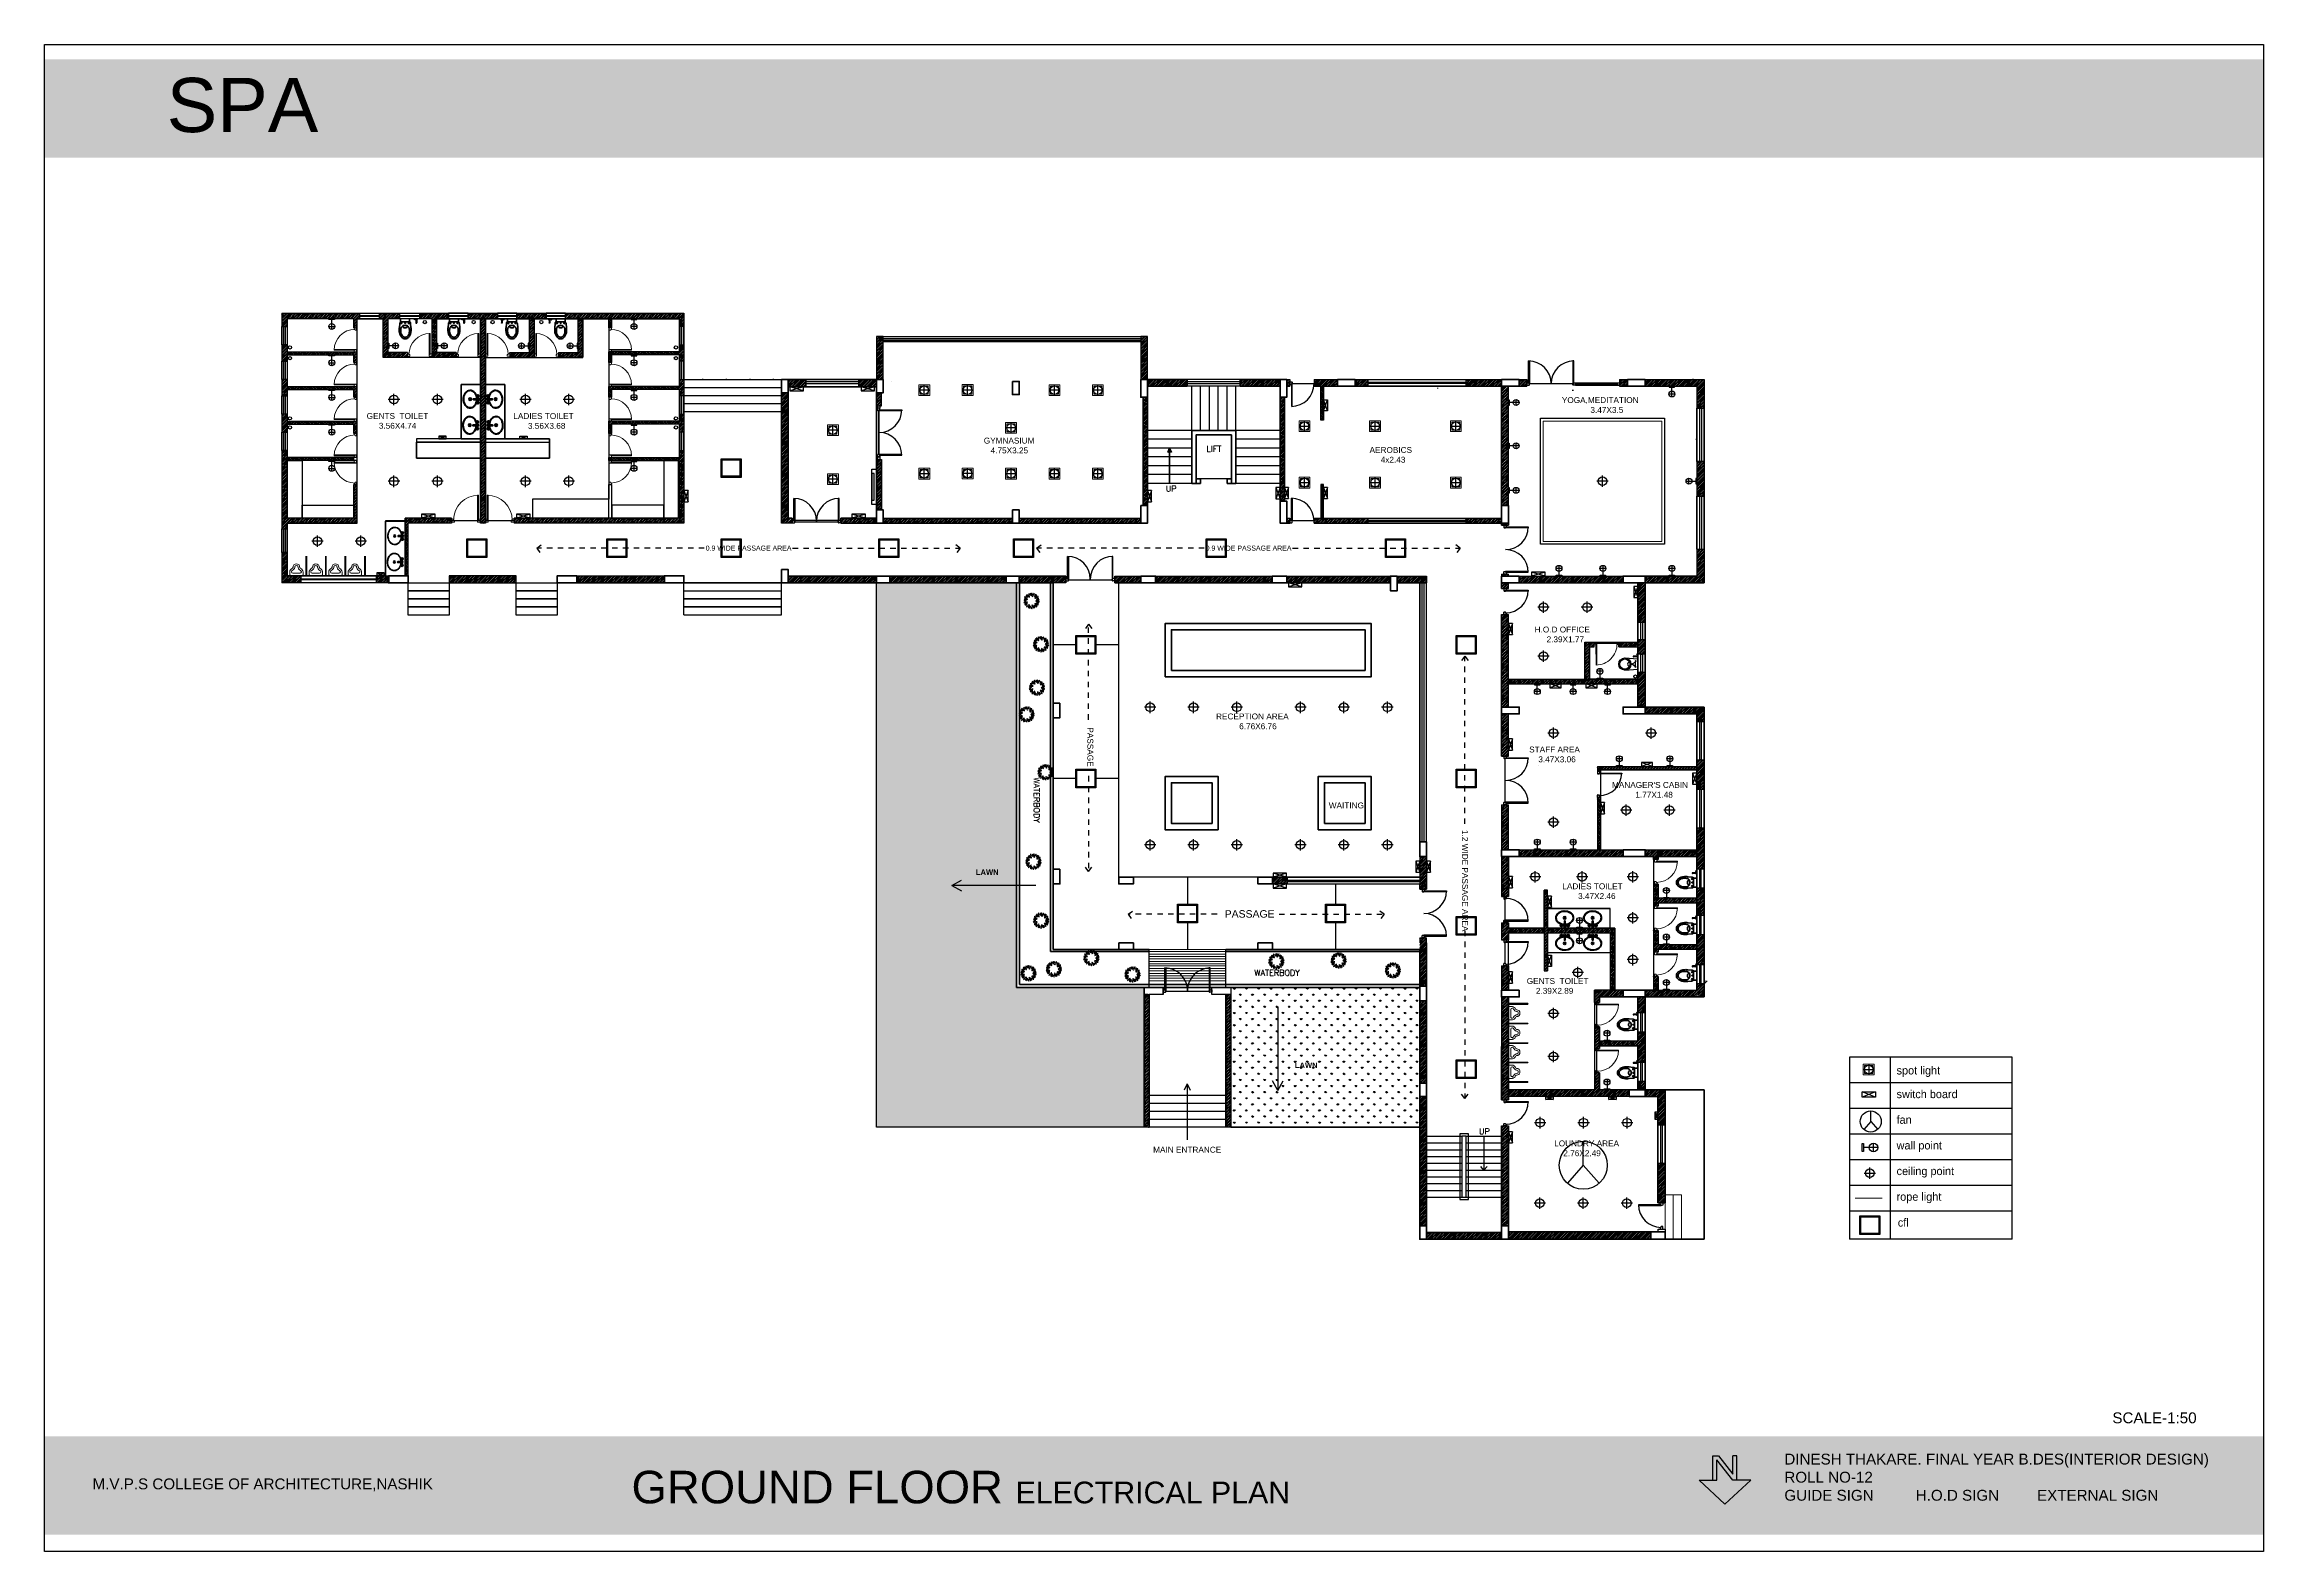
# Model space of a CAD drawing. Header units: millimetres. Extents: x 1521 to 3683, y 1649 to 3322.
# Drawn here: x 2007.65 to 2048.55, y 1649.44 to 1677.22 of the extents above; entities that cross this region are included whole.
import ezdxf
from ezdxf.enums import TextEntityAlignment as Align

# ---------------------------------------------------------------- set-up
doc = ezdxf.new("R2010")
doc.units = ezdxf.units.MM
doc.header["$LTSCALE"] = 0.1
doc.linetypes.add('DASHED2', pattern=[0.375, 0.25, -0.125])
for name, color, linetype in [('2', 2, 'Continuous'), ('4', 6, 'Continuous'), ('electrical', 1, 'Continuous'), ('HA', 74, 'Continuous')]:
    doc.layers.add(name, color=color, linetype=linetype)
for name, color, linetype, lineweight in [('Ceiling', 5, 'Continuous', 13), ('COL', 1, 'Continuous', 50), ('DOOR', 8, 'Continuous', 15), ('ELEVATION', 54, 'Continuous', 9), ('plan wall', 7, 'Continuous', 25), ('TEXT', 6, 'Continuous', 25), ('WALL', 7, 'Continuous', 50), ('WIN', 8, 'Continuous', 25)]:
    doc.layers.add(name, color=color, linetype=linetype, lineweight=lineweight)
doc.styles.add('STYLE1', font='arialbd.ttf')
doc.styles.add('style3', font='simplex.shx')
doc.styles.add('WORKING', font='ARIALN.TTF')
pattern_1 = [(45, (1372.368676, 807.466503), (-0.0265249055, 0.0265249055), []), (45, (1372.368676, 807.48526), (-0.0265249055, 0.0265249055), [])]
pattern_2 = [(45, (412.9311, 13.69224), (-0.02652490555, 0.02652490555), []), (45, (412.9311, 13.710996), (-0.02652490555, 0.02652490555), [])]
pattern_3 = [(90, (1269.28458, 936.10764), (-0.112253125, 0.112253125), [0.029765625, -0.194740625]), (45, (1269.28458, 936.10764), (-0.112253202, 0.112253202), [0.029765625, -0.128984375]), (135, (1269.28458, 936.10764), (-0.112253202, -0.112253202), [0.029765625, -0.128984375])]

# ---------------------------------------------------------------- blocks, each defined once
blk = doc.blocks.new('A$C3F6A36EA')
h = blk.add_hatch(color=10)
h.set_gradient(color1=(22, 110, 12), color2=(129, 189, 10), tint=0.46)
h.paths.add_polyline_path([(-44.213, 20.41), (-3.313, 20.41), (-3.313, 22.222), (-44.213, 22.222)])
h = blk.add_hatch(color=10)
h.set_gradient(color1=(22, 110, 12), color2=(129, 189, 10), tint=0.46)
h.paths.add_polyline_path([(-44.213, -3.153), (-3.313, -3.153), (-3.313, -4.965), (-44.213, -4.965)])
at = {"color": 0}
blk.add_lwpolyline([(-44.213, 22.5), (-3.313, 22.5), (-3.313, -5.276), (-44.213, -5.276)], close=True, dxfattribs=at)
at = {"width": 22.63115, "attachment_point": 1}
for s, insert, char_height in [('{\\f@Arial Unicode MS|b0|i0|c0|p34;\\C255;\\c16777215;SPA}', (-41.959, 21.883), 1), ('{\\f@Arial Unicode MS|b0|i0|c0|p34;\\C255;\\c16777215;DINESH THAKARE. FINAL YEAR B.DES(INTERIOR DESIGN)\\PROLL NO-12 \\PGUIDE SIGN          H.O.D SIGN         EXTERNAL SIGN}', (-12.145, -3.471), 0.2), ('{\\f@Arial Unicode MS|b0|i0|c0|p34;\\C255;\\c16777215;M.V.P.S COLLEGE OF ARCHITECTURE,NASHIK}', (-43.325, -3.928), 0.2)]:
    blk.add_mtext(s, dxfattribs=dict(at, insert=insert, char_height=char_height))
blk = doc.blocks.new('AH19E')
for centre, radius, start, end in [((-0.45, -0.07), 0.0753, 42.8639, 138.5782), ((-0.42, 0), 0.127, 38.6571, 111.1583), ((-0.38, 0.17), 0.108, 210.709, 299.1064), ((-0.42, 0.13), 0.059, 13.3115, 125.5828), ((-0.39, 0.21), 0.0681, 203.4613, 295.4329), ((-0.31, 0.33), 0.0887, 191.7015, 269.7406), ((-0.38, 0.23), 0.0753, 2.8639, 98.5782), ((-0.31, 0.12), 0.0835, 13.2488, 122.5832), ((-0.27, 0.22), 0.0926, 200.5035, 295.3285), ((-0.18, 0.37), 0.108, 170.709, 259.1064), ((-0.32, 0.27), 0.127, 358.6571, 71.1583), ((-0.24, 0.37), 0.059, 333.3115, 85.5828), ((-0.17, 0.41), 0.0681, 163.4613, 255.4329), ((-0.06, 0.34), 0.0926, 160.5035, 255.3285), ((-0.16, 0.29), 0.0835, 333.2488, 82.5832), ((-0.02, 0.45), 0.0887, 151.7015, 229.7406), ((-0.14, 0.42), 0.0753, 322.8639, 58.5782), ((0.11, 0.4), 0.108, 130.709, 219.1064), ((-0.07, 0.41), 0.127, 318.6571, 31.1583), ((0.14, 0.42), 0.0681, 123.4613, 215.4329), ((0.06, 0.43), 0.059, 293.3115, 45.5828), ((0.17, 0.3), 0.0926, 120.5035, 215.3285), ((0.06, 0.32), 0.0835, 293.2488, 42.5832), ((0.27, 0.35), 0.0887, 111.7015, 189.7406), ((0.17, 0.41), 0.0753, 282.8639, 18.5782), ((0.34, 0.23), 0.108, 90.709, 179.1064), ((0.21, 0.36), 0.127, 278.6571, 351.1583), ((0.33, 0.12), 0.0926, 80.5035, 175.3285), ((0.26, 0.2), 0.0835, 253.2488, 2.5832), ((0.38, 0.23), 0.0681, 83.4613, 175.4329), ((0.32, 0.29), 0.059, 253.3115, 5.5828), ((0.41, -0.04), 0.108, 50.709, 139.1064), ((0.39, 0.14), 0.127, 238.6571, 311.1583), ((0.44, 0.09), 0.0887, 71.7015, 149.7406), ((0.39, 0.21), 0.0753, 242.8639, 338.5782), ((-0.45, 0.05), 0.0887, 231.7015, 309.7406), ((-0.41, -0.17), 0.059, 53.3115, 165.5828), ((-0.44, -0.09), 0.0681, 243.4613, 335.4329), ((-0.33, -0.27), 0.127, 78.6571, 151.1583), ((-0.4, -0.11), 0.108, 250.709, 339.1064), ((-0.32, -0.11), 0.0835, 53.2488, 162.5832), ((-0.35, 0), 0.0926, 240.5035, 335.3285), ((-0.38, -0.25), 0.0887, 271.7015, 349.7406), ((-0.3, -0.34), 0.0753, 82.8639, 178.5782), ((-0.21, -0.39), 0.059, 93.3115, 205.5828), ((-0.18, -0.29), 0.0835, 93.2488, 202.5832), ((-0.28, -0.35), 0.0681, 283.4613, 15.4329), ((-0.27, -0.23), 0.0926, 280.5035, 15.3285), ((-0.08, -0.42), 0.127, 118.6571, 191.1583), ((-0.24, -0.34), 0.108, 290.709, 19.1064), ((-0.02, -0.45), 0.0753, 122.8639, 218.5782), ((-0.14, -0.43), 0.0887, 311.7015, 29.7406), ((0.05, -0.33), 0.0835, 133.2488, 242.5832), ((-0.06, -0.35), 0.0926, 320.5035, 55.3285), ((0.09, -0.43), 0.059, 133.3115, 245.5828), ((0.01, -0.45), 0.0681, 323.4613, 55.4329), ((0.2, -0.37), 0.127, 158.6571, 231.1583), ((0.03, -0.42), 0.108, 330.709, 59.1064), ((0.17, -0.31), 0.0926, 0.5035, 95.3285), ((0.25, -0.22), 0.0835, 173.2488, 282.5832), ((0.17, -0.42), 0.0887, 351.7015, 69.7406), ((0.27, -0.36), 0.0753, 162.8639, 258.5782), ((0.33, -0.12), 0.0926, 40.5035, 135.3285), ((0.33, -0.01), 0.0835, 213.2488, 322.5832), ((0.29, -0.3), 0.108, 10.709, 99.1064), ((0.39, -0.15), 0.127, 198.6571, 271.1583), ((0.29, -0.34), 0.0681, 3.4613, 95.4329), ((0.34, -0.27), 0.059, 173.3115, 285.5828), ((0.4, -0.21), 0.0887, 31.7015, 109.7406), ((0.44, -0.1), 0.0753, 202.8639, 298.5782), ((0.44, -0.07), 0.0681, 43.4613, 135.4329), ((0.44, 0.01), 0.059, 213.3115, 325.5828)]:
    blk.add_arc(centre, radius, start, end)
blk = doc.blocks.new('FT3')
at = {"xscale": 84, "yscale": 84, "zscale": 9, "rotation": 210}
blk.add_blockref('AH19E', (-2, -3), dxfattribs=at)
blk = doc.blocks.new('TR6')
blk.add_blockref('FT3', (2, 1))
blk = doc.blocks.new('D75')
at = {"layer": 'DOOR'}
for p, q in [((0.05, 0.7), (0.05, 0.675)), ((0.05, 0.7), (0.075, 0.7)), ((0.05, 0.05), (0.05, 0.075)), ((0.05, 0.05), (0.075, 0.05))]:
    blk.add_line(p, q, dxfattribs=at)
for points in [[(0.075, 0.7), (0.075, 0.75), (0, 0.75), (0, 0.685)], [(0.01, 0.675), (0.05, 0.675)], [(0.075, 0.05), (0.075, 0), (0, 0), (0, 0.065)], [(0.01, 0.075), (0.05, 0.075)]]:
    blk.add_lwpolyline(points, dxfattribs=at)
blk.add_lwpolyline([(0.05, 0.075), (0.05, 0.05), (0.7, 0.05), (0.7, 0.075)], close=True, dxfattribs=at)
for centre, radius, start, end in [((0.01, 0.685), 0.01, 180, 270), ((0.05, 0.05), 0.65, 0, 90), ((0.01, 0.065), 0.01, 90, 180)]:
    blk.add_arc(centre, radius, start, end, dxfattribs=at)
blk = doc.blocks.new('Faucet - Bathroom top')
for p, q in [((-4.107, 0.125), (-4.375, 0.125)), ((-3.75, 0.4788), (-3.75, 0.75)), ((-3.5, 0.482), (-3.5, 0.75)), ((-3.1461, 0.125), (-2.875, 0.125)), ((3.143, 0.125), (2.875, 0.125)), ((3.5, 0.4788), (3.5, 0.75)), ((3.75, 0.482), (3.75, 0.75)), ((4.1039, 0.125), (4.375, 0.125)), ((-4.1039, -0.125), (-4.375, -0.125)), ((-3.75, -0.4821), (-3.75, -0.75)), ((-3.5, -0.4789), (-3.5, -0.75)), ((-3.143, -0.125), (-2.875, -0.125)), ((-0.5, -0.8639), (-0.5, -4.5)), ((0.5, -4.5), (0.5, -0.8631)), ((3.1461, -0.125), (2.875, -0.125)), ((3.5, -0.4821), (3.5, -0.75)), ((3.75, -0.4789), (3.75, -0.75)), ((4.107, -0.125), (4.375, -0.125))]:
    blk.add_line(p, q)
for centre, radius in [((-3.625, 0), 1.375), ((-4.625, 0), 0.2795), ((-3.625, 0), 0.5), ((-3.625, 1), 0.2795), ((-2.625, 0), 0.2795), ((0, 0), 0.5), ((3.625, 0), 1.375), ((2.625, 0), 0.2795), ((3.625, 0), 0.5), ((3.625, 1), 0.2795), ((4.625, 0), 0.2795), ((-3.625, -1), 0.2795), ((3.625, -1), 0.2795)]:
    blk.add_circle(centre, radius)
for centre, radius, start, end in [((-3.625, 0), 1, 105.2407, 164.2093), ((-3.625, 0), 1, 16.44125, 74.07887), ((0, 0), 1.5, 289.6514, 250.3603), ((0, 0), 1, 300.3431, 239.7554), ((3.625, 0), 1, 106.12, 164.0884), ((3.625, 0), 1, 16.23422, 73.90469), ((-3.625, 0), 1, 196.2342, 253.9047), ((-3.625, 0), 1, 286.12, 344.0884), ((0, -4.5), 0.5, 180, 0), ((3.625, 0), 1, 196.4413, 254.0789), ((3.625, 0), 1, 285.2407, 344.2093)]:
    blk.add_arc(centre, radius, start, end)
blk = doc.blocks.new('ura')
for p, q in [((66.969, 30.005), (66.969, 30.093)), ((67.344, 29.98), (66.994, 29.98)), ((67.019, 30.09), (67.019, 30.093)), ((67.169, 30.05), (67.059, 30.05)), ((67.279, 30.05), (67.169, 30.05)), ((67.319, 30.093), (67.319, 30.09)), ((67.369, 30.093), (67.369, 30.005))]:
    blk.add_line(p, q)
for centre, radius, start, end in [((67.114, 30.062), 0.152, 128.88395, 156.11333), ((66.993, 30.256), 0.0797, 288.71538, 341.41459), ((66.993, 30.256), 0.13, 293.49224, 346.41313), ((67.189, 30.234), 0.12, 147.06315, 181.9449), ((67.109, 30.286), 0.025, 125.10691, 148.18796), ((67.168, 30.203), 0.127, 89.60008, 125.10691), ((67.189, 30.234), 0.0704, 150.65869, 187.46962), ((67.168, 30.203), 0.0769, 89.33997, 121.48798), ((67.169, 30.203), 0.127, 54.89309, 90.39992), ((67.169, 30.203), 0.0769, 58.51202, 90.66003), ((67.148, 30.234), 0.0704, 19.89903, 29.34131), ((67.344, 30.256), 0.13, 178.84253, 246.50776), ((67.228, 30.286), 0.025, 31.81204, 54.89309), ((67.148, 30.234), 0.12, 358.0551, 32.93685), ((67.344, 30.256), 0.0797, 198.58541, 251.28462), ((67.223, 30.062), 0.152, 23.88667, 51.11605), ((67.044, 30.093), 0.075, 156.11333, 180), ((66.994, 30.005), 0.025, 180, 270), ((67.044, 30.093), 0.025, 156.11333, 180), ((67.059, 30.09), 0.04, 180, 270), ((67.114, 30.062), 0.102, 132.78454, 156.11333), ((67.279, 30.09), 0.04, 270, 0), ((67.223, 30.062), 0.102, 23.88667, 47.21546), ((67.294, 30.093), 0.025, 360, 23.88667), ((67.344, 30.005), 0.025, 270, 360), ((67.294, 30.093), 0.075, 0, 23.88667)]:
    blk.add_arc(centre, radius, start, end)
blk = doc.blocks.new('A$C491C4D06')
for p, q in [((0.102, 0.686), (-0.504, 0.687)), ((-0.504, 0.687), (-0.504, -1.017)), ((0.102, -1.017), (0.102, 0.686)), ((0.102, -1.017), (-0.504, -1.017))]:
    blk.add_line(p, q)
for centre, radius in [((-0.182, 0.225), 0.0386), ((-0.182, 0.225), 0.0243), ((-0.168, -0.587), 0.0386), ((-0.168, -0.587), 0.0243)]:
    blk.add_circle(centre, radius)
at = {"extrusion": (0, 0, -1)}
for centre in [(-0.182, 0.225), (-0.168, -0.587)]:
    blk.add_ellipse(centre, major_axis=(0.006, -0.265), ratio=0.757949, dxfattribs=at)
for points in [[(-0.176, -0.055), (-0.193, -0.055), (-0.21, -0.053), (-0.252, -0.041), (-0.278, -0.027), (-0.323, 0.012), (-0.342, 0.036), (-0.373, 0.093), (-0.384, 0.124), (-0.397, 0.191), (-0.399, 0.225), (-0.393, 0.293), (-0.386, 0.326), (-0.361, 0.387), (-0.345, 0.414), (-0.305, 0.459), (-0.281, 0.477), (-0.23, 0.5), (-0.203, 0.505), (-0.148, 0.502), (-0.121, 0.494), (-0.072, 0.466), (-0.049, 0.445), (-0.012, 0.396), (0.003, 0.367), (0.025, 0.305), (0.031, 0.271), (0.034, 0.202), (0.031, 0.168), (0.014, 0.103), (0.002, 0.073), (-0.032, 0.02), (-0.053, -0.003), (-0.099, -0.037), (-0.125, -0.048), (-0.16, -0.054), (-0.168, -0.055), (-0.176, -0.055)], [(-0.162, -0.867), (-0.179, -0.867), (-0.195, -0.865), (-0.238, -0.853), (-0.263, -0.839), (-0.308, -0.8), (-0.328, -0.776), (-0.358, -0.719), (-0.37, -0.688), (-0.383, -0.621), (-0.385, -0.587), (-0.379, -0.519), (-0.371, -0.486), (-0.347, -0.425), (-0.33, -0.398), (-0.29, -0.353), (-0.267, -0.335), (-0.216, -0.312), (-0.188, -0.307), (-0.134, -0.31), (-0.107, -0.318), (-0.058, -0.346), (-0.035, -0.367), (0.003, -0.416), (0.018, -0.445), (0.039, -0.508), (0.046, -0.541), (0.048, -0.61), (0.045, -0.644), (0.029, -0.709), (0.016, -0.74), (-0.017, -0.792), (-0.038, -0.815), (-0.085, -0.849), (-0.111, -0.86), (-0.146, -0.866), (-0.154, -0.867), (-0.162, -0.867)]]:
    blk.add_open_spline(points, degree=3, knots=[0, 0, 0, 0, 0.226401, 0.226401, 0.598061, 0.598061, 0.969721, 0.969721, 1.341381, 1.341381, 1.713041, 1.713041, 2.084701, 2.084701, 2.456361, 2.456361, 2.828021, 2.828021, 3.199681, 3.199681, 3.571341, 3.571341, 3.943001, 3.943001, 4.314661, 4.314661, 4.686321, 4.686321, 5.057982, 5.057982, 5.429642, 5.429642, 5.801302, 5.801302, 6.172962, 6.172962, 6.283185, 6.283185, 6.283185, 6.283185])
at = {"xscale": -0.0285377218567646, "yscale": 0.0285377218567646, "zscale": 0.0285377218568328, "rotation": 90}
for p in [(-0.419, 0.22), (-0.404, -0.592)]:
    blk.add_blockref('Faucet - Bathroom top', p, dxfattribs=at)
blk = doc.blocks.new('N')
at = {"layer": '2', "color": 0}
for p, q in [((1629.328, 1645.586), (1628.851, 1645.141)), ((1629.328, 1645.586), (1629.803, 1645.141)), ((1628.851, 1645.141), (1629.105, 1645.141)), ((1629.105, 1645.141), (1629.105, 1644.695)), ((1629.105, 1645.141), (1629.18, 1645.141)), ((1629.18, 1645.141), (1629.477, 1644.769)), ((1629.447, 1644.695), (1629.18, 1645.029)), ((1629.18, 1645.029), (1629.18, 1644.695)), ((1629.477, 1645.141), (1629.477, 1644.769)), ((1629.551, 1645.141), (1629.477, 1645.141)), ((1629.803, 1645.141), (1629.551, 1645.141)), ((1629.551, 1645.141), (1629.551, 1644.695)), ((1629.105, 1644.695), (1629.18, 1644.695)), ((1629.551, 1644.695), (1629.447, 1644.695))]:
    blk.add_line(p, q, dxfattribs=at)

msp = doc.modelspace()

# ---------------------------------------------------------------- hatches: boundary and pattern name
h = msp.add_hatch()
h.set_pattern_fill('STEEL', color=256, scale=0.011815, style=0)
h.set_pattern_definition(pattern_1)
h.paths.add_polyline_path([(2013.4576, 1672.2611), (2012.0214, 1672.2611), (2012.0214, 1672.0179), (2012.1208, 1672.0179), (2012.1208, 1672.1617), (2013.3486, 1672.1617), (2013.3486, 1671.9954), (2013.4077, 1671.9954), (2013.4077, 1672.1617), (2013.4576, 1672.1617)])
h = msp.add_hatch()
h.set_pattern_fill('STEEL', color=256, scale=0.011815, style=0)
h.set_pattern_definition(pattern_1)
h.paths.add_polyline_path([(2014.1972, 1672.2611), (2013.8169, 1672.2611), (2013.8169, 1672.1617), (2013.8849, 1672.1617), (2013.8849, 1671.4501), (2014.3341, 1671.4501), (2014.3342, 1671.5382), (2013.9747, 1671.5382), (2013.9747, 1672.1617), (2014.1972, 1672.1617)])
h.paths.add_polyline_path([(2015.0957, 1672.2611), (2014.5565, 1672.2611), (2014.5565, 1672.1617), (2014.7834, 1672.1617), (2014.7834, 1671.5151), (2014.7834, 1671.5151), (2014.7834, 1671.4702), (2014.7834, 1671.4702), (2014.7834, 1671.4501), (2015.2317, 1671.4501), (2015.2318, 1671.5382), (2014.8732, 1671.5386), (2014.8732, 1672.1617), (2015.0957, 1672.1617)])
h.paths.add_polyline_path([(2015.9942, 1672.2611), (2015.455, 1672.2611), (2015.455, 1672.1617), (2015.9942, 1672.1617)])
h.paths.add_polyline_path([(2016.8928, 1672.2611), (2016.3535, 1672.2611), (2016.3535, 1672.1617), (2016.8928, 1672.1617)])
h = msp.add_hatch()
h.set_pattern_fill('STEEL', color=256, scale=0.011815, style=0)
h.set_pattern_definition(pattern_1)
h.paths.add_polyline_path([(2015.6819, 1672.1617), (2015.7718, 1672.1617), (2015.7718, 1668.3951), (2015.6819, 1668.3951)])
h = msp.add_hatch()
h.set_pattern_fill('STEEL', color=256, scale=0.011815, style=0)
h.set_pattern_definition(pattern_2)
h.paths.add_polyline_path([(2016.6703, 1671.5151), (2016.6703, 1672.1617), (2016.5804, 1672.1617), (2016.5804, 1671.5386), (2016.2218, 1671.5382), (2016.222, 1671.4476), (2016.6703, 1671.4476), (2016.6703, 1671.4702), (2016.6702, 1671.4702), (2016.6702, 1671.5151)])
h.paths.add_polyline_path([(2017.5688, 1672.1617), (2017.4789, 1672.1617), (2017.4789, 1671.5382), (2017.1194, 1671.5382), (2017.1195, 1671.4501), (2017.5688, 1671.4501)])
h = msp.add_hatch()
h.set_pattern_fill('STEEL', color=256, scale=0.011815, style=0)
h.set_pattern_definition(pattern_1)
h.paths.add_polyline_path([(2019.4323, 1671.6802), (2019.3436, 1671.6802), (2019.3436, 1671.5524), (2018.046, 1671.5524), (2018.046, 1671.3565), (2018.105, 1671.3565), (2018.105, 1671.4933), (2019.3436, 1671.4933), (2019.3436, 1671.379), (2019.4323, 1671.379)])
h.paths.add_polyline_path([(2019.4323, 1672.2611), (2017.252, 1672.2611), (2017.252, 1672.1617), (2019.3436, 1672.1617), (2019.3436, 1672.0179), (2019.4323, 1672.0179)])
h = msp.add_hatch()
h.set_pattern_fill('STEEL', color=256, scale=0.011815, style=0)
h.set_pattern_definition(pattern_1)
h.paths.add_polyline_path([(2018.105, 1672.1617), (2018.046, 1672.1617), (2018.046, 1671.9954), (2018.105, 1671.9954)])
h = msp.add_hatch()
h.set_pattern_fill('STEEL', color=256, scale=0.011815, style=0)
h.set_pattern_definition(pattern_1)
h.paths.add_polyline_path([(2013.4077, 1671.5524), (2012.1208, 1671.5524), (2012.1208, 1671.6802), (2012.0214, 1671.6802), (2012.0214, 1671.379), (2012.1208, 1671.379), (2012.1208, 1671.4933), (2013.3486, 1671.4933), (2013.3486, 1671.3565), (2013.4077, 1671.3565)])
h.paths.add_polyline_path([(2013.4077, 1670.9135), (2012.1208, 1670.9135), (2012.1208, 1671.0412), (2012.0214, 1671.0412), (2012.0214, 1670.74), (2012.1208, 1670.74), (2012.1208, 1670.8544), (2013.3486, 1670.8544), (2013.3486, 1670.7176), (2013.4077, 1670.7176)])
h.paths.add_polyline_path([(2013.4077, 1670.2745), (2012.1208, 1670.2745), (2012.1208, 1670.4023), (2012.0214, 1670.4023), (2012.0214, 1670.0716), (2012.1208, 1670.0716), (2012.1208, 1670.2155), (2013.3486, 1670.2155), (2013.3486, 1670.0491), (2013.4077, 1670.0491)])
h = msp.add_hatch()
h.set_pattern_fill('STEEL', color=256, scale=0.011815, style=0)
h.set_pattern_definition(pattern_1)
h.paths.add_polyline_path([(2023.106, 1671.7347), (2023.106, 1671.8345), (2022.9812, 1671.8345), (2022.9812, 1671.0414), (2023.106, 1671.0414)])
h = msp.add_hatch()
h.set_pattern_fill('STEEL', color=256, scale=0.011815, style=0)
h.set_pattern_definition(pattern_1)
h.paths.add_polyline_path([(2027.9766, 1671.8345), (2027.8519, 1671.8345), (2027.8519, 1671.7347), (2027.8519, 1671.0414), (2027.9766, 1671.0414)])
h.paths.add_polyline_path([(2028.7088, 1671.0414), (2027.9766, 1671.0414), (2027.9766, 1670.9166), (2028.7088, 1670.9166)])
h.paths.add_polyline_path([(2027.9766, 1670.7159), (2027.8953, 1670.7159), (2027.8953, 1670.4267), (2027.8953, 1668.7199), (2027.9766, 1668.7199)])
h.paths.add_polyline_path([(2027.8519, 1668.4831), (2025.6118, 1668.4831), (2025.6118, 1668.3945), (2027.8519, 1668.3945)])
h.paths.add_polyline_path([(2025.487, 1668.4831), (2023.106, 1668.4831), (2023.106, 1668.3945), (2025.487, 1668.3945)])
h = msp.add_hatch()
h.set_pattern_fill('STEEL', color=256, scale=0.011815, style=0)
h.set_pattern_definition(pattern_1)
h.paths.add_polyline_path([(2019.4323, 1670.4023), (2019.3436, 1670.4023), (2019.3436, 1670.2745), (2018.046, 1670.2745), (2018.046, 1670.0491), (2018.105, 1670.0491), (2018.105, 1670.2155), (2019.3436, 1670.2155), (2019.3436, 1670.0716), (2019.4323, 1670.0716)])
h.paths.add_polyline_path([(2019.4323, 1671.0412), (2019.3436, 1671.0412), (2019.3436, 1670.9135), (2018.046, 1670.9135), (2018.046, 1670.7176), (2018.105, 1670.7176), (2018.105, 1670.8544), (2019.3436, 1670.8544), (2019.3436, 1670.74), (2019.4323, 1670.74)])
h = msp.add_hatch()
h.set_pattern_fill('STEEL', color=256, scale=0.011815, style=0)
h.set_pattern_definition(pattern_1)
h.paths.add_polyline_path([(2021.2293, 1670.7973), (2021.354, 1670.7973), (2021.354, 1668.4831), (2021.2293, 1668.4831)])
h.paths.add_polyline_path([(2021.2293, 1668.4831), (2021.4256, 1668.4831), (2021.4256, 1668.3945), (2021.2293, 1668.3945)])
h = msp.add_hatch()
h.set_pattern_fill('STEEL', color=256, scale=0.011815, style=0)
h.set_pattern_definition(pattern_1)
h.paths.add_polyline_path([(2021.6774, 1671.0414), (2021.354, 1671.0414), (2021.354, 1670.9055), (2021.6013, 1670.9055), (2021.6774, 1670.9055)])
h.paths.add_polyline_path([(2022.9812, 1671.0414), (2022.6537, 1671.0414), (2022.6537, 1670.9055), (2022.9812, 1670.9055)])
h = msp.add_hatch()
h.set_pattern_fill('STEEL', color=256, scale=0.011815, style=0)
h.set_pattern_definition(pattern_1)
h.paths.add_polyline_path([(2023.0718, 1670.7973), (2022.9812, 1670.7973), (2022.9812, 1670.5582), (2023.0718, 1670.5582)])
h = msp.add_hatch()
h.set_pattern_fill('STEEL', color=256, scale=0.011815, style=0)
h.set_pattern_definition(pattern_1)
h.paths.add_polyline_path([(2030.5956, 1671.0414), (2030.5421, 1671.0414), (2030.5421, 1670.9166), (2030.5956, 1670.9166)])
h.paths.add_polyline_path([(2030.4987, 1670.7159), (2030.4174, 1670.7159), (2030.4174, 1669.9403), (2030.4174, 1668.8013), (2030.4987, 1668.8013)])
h.paths.add_polyline_path([(2030.4174, 1671.0414), (2029.6851, 1671.0414), (2029.6851, 1670.9166), (2030.4174, 1670.9166)])
h.paths.add_polyline_path([(2031.475, 1671.0414), (2031.0456, 1671.0414), (2031.0456, 1670.9166), (2031.475, 1670.9166)])
h.paths.add_polyline_path([(2032.0418, 1671.0414), (2031.8005, 1671.0414), (2031.8005, 1670.9166), (2032.0418, 1670.9166)])
h.paths.add_polyline_path([(2034.5016, 1671.0414), (2033.8396, 1671.0414), (2033.8396, 1670.9166), (2034.5016, 1670.9166)])
h.paths.add_polyline_path([(2034.9651, 1671.0414), (2034.827, 1671.0414), (2034.827, 1670.9166), (2034.9651, 1670.9166)])
h.paths.add_polyline_path([(2036.823, 1671.0414), (2036.6752, 1671.0414), (2036.6752, 1670.9166), (2036.823, 1670.9166)])
h.paths.add_polyline_path([(2038.2332, 1671.0414), (2037.8417, 1671.0414), (2037.1484, 1671.0414), (2037.1484, 1670.9166), (2038.0973, 1670.9166), (2038.0973, 1670.5122), (2038.2332, 1670.5122)])
h.paths.add_polyline_path([(2034.6263, 1670.9166), (2034.5016, 1670.9166), (2034.5016, 1668.7199), (2034.6263, 1668.7199)])
h.paths.add_polyline_path([(2034.5016, 1668.4831), (2033.8396, 1668.4831), (2033.8396, 1668.3945), (2034.5016, 1668.3945)])
h.paths.add_polyline_path([(2034.6263, 1668.3945), (2034.5016, 1668.3945), (2034.5016, 1668.3561), (2034.6263, 1668.3561)])
h.paths.add_polyline_path([(2032.0418, 1668.4831), (2031.0456, 1668.4831), (2031.0456, 1668.3945), (2032.0418, 1668.3945)])
h.paths.add_polyline_path([(2030.5956, 1668.4831), (2030.5421, 1668.4831), (2030.5421, 1668.3945), (2030.5956, 1668.3945)])
h = msp.add_hatch()
h.set_pattern_fill('STEEL', color=256, scale=0.011815, style=0)
h.set_pattern_definition(pattern_1)
h.paths.add_polyline_path([(2031.2207, 1670.2924), (2031.1671, 1670.2924), (2031.1671, 1670.9166), (2031.2207, 1670.9166)])
h = msp.add_hatch()
h.set_pattern_fill('AR-SAND', color=256, scale=0.059074, angle=45, style=0)
h.set_pattern_definition([(82.5, (1097.7802, 958.43), (-2.1111885, 1.977517), [0, -2.2807224, 0, -2.550808, 0, -2.4382723]), (52.5, (1097.7802, 958.43), (-1.11656, 4.872013), [0, -1.2303897, 0, -2.055651, 0, -0.7877495]), (12.5, (1096.4752, 957.125), (3.298091, 3.3100975), [0, -0.7502376, 0, -2.7008554, 0, -3.526117]), (2.5, (1096.475, 957.125), (2.258281, 4.1207), [0, -0.375119, 0, -1.770561, 0, -2.0256416])])
h.paths.add_polyline_path([(2035.3071, 1670.5551), (2037.365, 1670.5551), (2037.365, 1667.8053), (2035.3071, 1667.8053)], flags=16)
h.paths.add_polyline_path([(2034.6263, 1670.9166), (2038.0973, 1670.9166), (2038.0973, 1667.4182), (2034.6263, 1667.4182)])
h = msp.add_hatch()
h.set_pattern_fill('STEEL', color=256, scale=0.011815, style=0)
h.set_pattern_definition(pattern_1)
h.paths.add_polyline_path([(2012.1208, 1669.547), (2012.3946, 1669.547), (2013.3486, 1669.547), (2013.3486, 1669.6061), (2012.1208, 1669.6061), (2012.1208, 1669.7339), (2012.0214, 1669.7339), (2012.0214, 1668.29), (2012.1208, 1668.29), (2012.1208, 1668.3951), (2013.4077, 1668.3951), (2013.4077, 1669.1035), (2013.3486, 1669.1035), (2013.3486, 1668.4837), (2012.3946, 1668.4837), (2012.1208, 1668.4837)])
h = msp.add_hatch()
h.set_pattern_fill('STEEL', color=256, scale=0.011815, style=0)
h.set_pattern_definition(pattern_1)
h.paths.add_polyline_path([(2019.4323, 1669.7339), (2019.3436, 1669.7339), (2019.3436, 1669.6061), (2018.046, 1669.6061), (2018.046, 1669.547), (2019.3436, 1669.547), (2019.3436, 1668.4837), (2016.3034, 1668.4837), (2016.3034, 1668.4394), (2016.3034, 1668.4128), (2016.3034, 1668.3951), (2019.4323, 1668.3951)])
h = msp.add_hatch()
h.set_pattern_fill('STEEL', color=256, scale=0.011815, style=0)
h.set_pattern_definition(pattern_1)
h.paths.add_polyline_path([(2023.0718, 1669.5701), (2022.9812, 1669.5701), (2022.9812, 1668.6386), (2023.0718, 1668.6386)])
h = msp.add_hatch()
h.set_pattern_fill('STEEL', color=256, scale=0.011815, style=0)
h.set_pattern_definition(pattern_1)
h.paths.add_polyline_path([(2038.2332, 1669.5359), (2038.0973, 1669.5359), (2038.0973, 1668.8885), (2038.2332, 1668.8885)])
h.paths.add_polyline_path([(2038.2332, 1667.9122), (2038.0973, 1667.9122), (2038.0973, 1667.4182), (2037.1484, 1667.4182), (2037.1484, 1667.2934), (2038.2332, 1667.2934)])
h.paths.add_polyline_path([(2036.7416, 1667.4182), (2034.827, 1667.4182), (2034.827, 1667.2934), (2035.8863, 1667.2934), (2036.6167, 1667.2934), (2036.7416, 1667.2934)])
h.paths.add_polyline_path([(2034.6263, 1667.2934), (2034.5016, 1667.2934), (2034.5016, 1667.1915), (2034.6263, 1667.1915)])
h.paths.add_polyline_path([(2034.6263, 1667.4561), (2034.5016, 1667.4561), (2034.5016, 1667.4182), (2034.6263, 1667.4182)])
h.paths.add_polyline_path([(2037.1484, 1667.2934), (2037.0126, 1667.2934), (2037.0126, 1666.5684), (2037.1484, 1666.5684)])
h.paths.add_polyline_path([(2037.1484, 1666.2415), (2037.0126, 1666.2415), (2037.0126, 1666.2006), (2037.0126, 1665.979), (2037.1484, 1665.979)])
h.paths.add_polyline_path([(2037.0126, 1666.2006), (2036.6596, 1666.2006), (2036.6597, 1666.1557), (2036.6596, 1666.1557), (2036.6596, 1666.112), (2037.0126, 1666.112)])
h.paths.add_polyline_path([(2036.2103, 1666.1815), (2036.2104, 1666.1815), (2036.2103, 1666.2006), (2036.0378, 1666.2006), (2036.0378, 1665.5212), (2036.1265, 1665.5212), (2036.1265, 1666.112), (2036.2103, 1666.112)])
h.paths.add_polyline_path([(2034.6263, 1666.7093), (2034.568, 1666.7093), (2034.5016, 1666.7093), (2034.5016, 1665.0046), (2034.6263, 1665.0046), (2034.6263, 1665.0514)])
h.paths.add_polyline_path([(2037.0126, 1665.5212), (2036.1265, 1665.5212), (2034.6263, 1665.5212), (2034.6263, 1665.4326), (2037.0126, 1665.4326)])
h = msp.add_hatch()
h.set_pattern_fill('STEEL', color=256, scale=0.011815, style=0)
h.set_pattern_definition(pattern_1)
h.paths.add_polyline_path([(2031.2207, 1669.1073), (2031.1671, 1669.1073), (2031.1671, 1668.4831), (2031.2207, 1668.4831)])
h = msp.add_hatch()
h.set_pattern_fill('STEEL', color=256, scale=0.011815, style=0)
h.set_pattern_definition(pattern_1)
h.paths.add_polyline_path([(2015.1502, 1668.4837), (2014.2921, 1668.4837), (2014.2921, 1668.435), (2014.2921, 1668.435), (2014.2921, 1667.4286), (2014.2921, 1667.425), (2014.3511, 1667.425), (2014.3511, 1668.3951), (2015.1502, 1668.3951)])
h = msp.add_hatch()
h.set_pattern_fill('STEEL', color=256, scale=0.011815, style=0)
h.set_pattern_definition(pattern_1)
h.paths.add_polyline_path([(2022.9812, 1668.4831), (2022.3256, 1668.4831), (2022.3256, 1668.3945), (2022.9812, 1668.3945)])
h = msp.add_hatch()
h.set_pattern_fill('STEEL', color=256, scale=0.011815, style=0)
h.set_pattern_definition(pattern_1)
h.paths.add_polyline_path([(2012.3795, 1667.425), (2012.1208, 1667.425), (2012.1208, 1667.8538), (2012.0214, 1667.8538), (2012.0214, 1667.2934), (2012.3795, 1667.2934)])
h = msp.add_hatch()
h.set_pattern_fill('STEEL', color=256, scale=0.011815, style=0)
h.set_pattern_definition(pattern_1)
h.paths.add_polyline_path([(2013.9917, 1667.425), (2013.7609, 1667.425), (2013.7609, 1667.2971), (2013.7609, 1667.2934), (2013.9917, 1667.2934)])
h = msp.add_hatch()
h.set_pattern_fill('STEEL', color=256, scale=0.011815, style=0)
h.set_pattern_definition(pattern_1)
h.paths.add_polyline_path([(2015.1044, 1667.425), (2015.1044, 1667.2934), (2016.3429, 1667.2934), (2016.3429, 1667.425)])
h = msp.add_hatch()
h.set_pattern_fill('STEEL', color=256, scale=0.011815, style=0)
h.set_pattern_definition(pattern_1)
h.paths.add_polyline_path([(2017.4555, 1667.425), (2019.0729, 1667.425), (2019.0729, 1667.2934), (2017.4555, 1667.2934)])
h.paths.add_polyline_path([(2021.354, 1667.4155), (2022.9812, 1667.4155), (2022.9812, 1667.2934), (2021.354, 1667.2934)])
h.paths.add_polyline_path([(2023.2253, 1667.4182), (2025.3677, 1667.4182), (2025.3677, 1667.2934), (2023.2253, 1667.2934)])
h = msp.add_hatch()
h.set_pattern_fill('GRASS', color=3, scale=0.00625, style=0)
h.set_pattern_definition(pattern_3)
h.paths.add_polyline_path([(2022.9812, 1667.2934), (2025.5607, 1667.2934), (2025.5607, 1659.8346), (2027.8282, 1659.8346), (2027.9157, 1659.8346), (2027.9157, 1657.2601), (2022.9812, 1657.2601)])
h = msp.add_hatch()
h.set_pattern_fill('STEEL', color=256, scale=0.011815, style=0)
h.set_pattern_definition([(45, (412.9311, 93.147764), (-0.02652490555, 0.02652490555), []), (45, (412.9311, 93.16652), (-0.02652490555, 0.02652490555), [])])
h.paths.add_polyline_path([(2025.6118, 1667.4182), (2026.4715, 1667.4182), (2026.4715, 1667.2934), (2025.6118, 1667.2934)])
h = msp.add_hatch()
h.set_pattern_fill('STEEL', color=256, scale=0.011815, style=0)
h.set_pattern_definition(pattern_1)
h.paths.add_polyline_path([(2032.5777, 1667.4182), (2033.1185, 1667.4182), (2033.1185, 1667.2934), (2032.5777, 1667.2934)])
h.paths.add_polyline_path([(2030.5421, 1667.4182), (2032.453, 1667.4182), (2032.453, 1667.2934), (2030.5421, 1667.2934)])
h.paths.add_polyline_path([(2028.1231, 1667.4182), (2030.2709, 1667.4182), (2030.2709, 1667.2934), (2028.1231, 1667.2934)])
h.paths.add_polyline_path([(2027.3715, 1667.4182), (2027.8519, 1667.4182), (2027.8519, 1667.2934), (2027.3715, 1667.2934)])
h = msp.add_hatch()
h.set_pattern_fill('STEEL', color=256, scale=0.011815, style=0)
h.set_pattern_definition(pattern_1)
h.paths.add_polyline_path([(2038.2332, 1665.0046), (2037.1484, 1665.0046), (2037.1484, 1664.8798), (2038.0973, 1664.8798), (2038.0973, 1664.7412), (2038.2332, 1664.7412)])
h.paths.add_polyline_path([(2037.1484, 1665.6491), (2037.0126, 1665.6491), (2037.0126, 1665.5212), (2037.0126, 1665.0046), (2037.1484, 1665.0046)])
h.paths.add_polyline_path([(2034.6263, 1664.8798), (2034.5016, 1664.8798), (2034.5016, 1664.103), (2034.6263, 1664.103)])
h = msp.add_hatch()
h.set_pattern_fill('STEEL', color=256, scale=0.011815, style=0)
h.set_pattern_definition(pattern_1)
h.paths.add_polyline_path([(2038.0973, 1663.9099), (2036.2661, 1663.9099), (2036.2661, 1663.8212), (2036.3251, 1663.8212), (2036.3251, 1663.8508), (2038.0973, 1663.8508)])
h.paths.add_polyline_path([(2036.3251, 1663.3392), (2036.2661, 1663.3392), (2036.2661, 1662.374), (2036.3251, 1662.374)])
h.paths.add_polyline_path([(2036.7416, 1662.374), (2036.3251, 1662.374), (2034.827, 1662.374), (2034.827, 1662.2492), (2036.7416, 1662.2492)])
h.paths.add_polyline_path([(2034.6263, 1662.2492), (2034.5016, 1662.2492), (2034.5016, 1661.5114), (2034.6263, 1661.5114)])
h.paths.add_polyline_path([(2034.6263, 1663.203), (2034.5016, 1663.203), (2034.5016, 1662.374), (2034.6263, 1662.374)])
h = msp.add_hatch()
h.set_pattern_fill('STEEL', color=256, scale=0.011815, style=0)
h.set_pattern_definition(pattern_1)
h.paths.add_polyline_path([(2038.2332, 1664.0323), (2038.0973, 1664.0323), (2038.0973, 1663.9099), (2038.0973, 1663.4902), (2038.2332, 1663.4902)])
h = msp.add_hatch()
h.set_pattern_fill('STEEL', color=256, scale=0.011815, style=0)
h.set_pattern_definition(pattern_1)
h.paths.add_polyline_path([(2038.2332, 1662.7813), (2038.0973, 1662.7813), (2038.0973, 1662.374), (2038.0973, 1662.0261), (2038.2332, 1662.0261)])
h = msp.add_hatch()
h.set_pattern_fill('STEEL', color=256, scale=0.011815, style=0)
h.set_pattern_definition(pattern_1)
h.paths.add_polyline_path([(2033.1185, 1662.2492), (2032.9937, 1662.2492), (2032.9937, 1661.8695), (2032.9937, 1661.7448), (2033.1185, 1661.7448)])
h.paths.add_polyline_path([(2033.1185, 1661.7448), (2032.9935, 1661.7448), (2032.9935, 1661.6502), (2033.1182, 1661.6502)])
h = msp.add_hatch()
h.set_pattern_fill('STEEL', color=256, scale=0.011815, style=0)
h.set_pattern_definition(pattern_1)
h.paths.add_polyline_path([(2038.0973, 1662.374), (2037.1484, 1662.374), (2037.1484, 1662.2492), (2037.2999, 1662.2492), (2037.2999, 1662.1931), (2037.3885, 1662.1931), (2037.3885, 1662.2492), (2038.0973, 1662.2492)])
h = msp.add_hatch()
h.set_pattern_fill('STEEL', color=256, scale=0.011815, style=0)
h.set_pattern_definition(pattern_2)
h.paths.add_polyline_path([(2030.2818, 1661.8695), (2030.5475, 1661.8695), (2030.5475, 1661.7448), (2030.2818, 1661.7448)])
h = msp.add_hatch()
h.set_pattern_fill('STEEL', color=256, scale=0.011815, style=0)
h.set_pattern_definition(pattern_1)
h.paths.add_polyline_path([(2036.7416, 1659.7868), (2036.591, 1659.7868), (2036.5024, 1659.7868), (2036.2151, 1659.7868), (2036.2151, 1659.5627), (2036.3037, 1659.5627), (2036.3037, 1659.662), (2036.7416, 1659.662)])
h.paths.add_polyline_path([(2036.591, 1660.9304), (2036.5024, 1660.9304), (2035.348, 1660.9304), (2035.348, 1661.6278), (2035.289, 1661.6278), (2035.289, 1660.9304), (2034.6263, 1660.9304), (2034.6263, 1661.0293), (2034.568, 1661.0293), (2034.5016, 1661.0293), (2034.5016, 1660.7171), (2034.6263, 1660.7171), (2034.6263, 1660.8418), (2035.289, 1660.8418), (2035.289, 1660.1444), (2035.348, 1660.1444), (2035.348, 1660.8418), (2036.5024, 1660.8418), (2036.5024, 1659.7868), (2036.591, 1659.7868)])
h = msp.add_hatch()
h.set_pattern_fill('STEEL', color=256, scale=0.011815, style=0)
h.set_pattern_definition(pattern_1)
h.paths.add_polyline_path([(2038.2332, 1661.6669), (2038.0973, 1661.6669), (2038.0973, 1661.4813), (2038.0973, 1661.1695), (2038.2332, 1661.1695)])
h.paths.add_polyline_path([(2038.0973, 1661.4813), (2037.3885, 1661.4813), (2037.3885, 1661.7438), (2037.3655, 1661.7438), (2037.3655, 1661.7437), (2037.3205, 1661.7438), (2037.2999, 1661.7438), (2037.2999, 1661.3365), (2037.3885, 1661.3365), (2037.3885, 1661.3926), (2038.0973, 1661.3926)])
h.paths.add_polyline_path([(2038.0973, 1660.6247), (2037.3885, 1660.6247), (2037.3885, 1660.8872), (2037.3655, 1660.8872), (2037.3655, 1660.8871), (2037.3205, 1660.8872), (2037.2999, 1660.8872), (2037.2999, 1660.4866), (2037.3885, 1660.4866), (2037.3885, 1660.5361), (2038.0973, 1660.5361)])
h.paths.add_polyline_path([(2038.2332, 1660.8102), (2038.0973, 1660.8102), (2038.0973, 1660.2632), (2038.2332, 1660.2632)])
h.paths.add_polyline_path([(2037.3885, 1660.0373), (2037.3655, 1660.0373), (2037.3655, 1660.0372), (2037.3205, 1660.0373), (2037.2999, 1660.0373), (2037.2999, 1659.7868), (2037.3885, 1659.7868)])
h.paths.add_polyline_path([(2037.9782, 1659.7868), (2037.3885, 1659.7868), (2037.1484, 1659.7868), (2037.1484, 1659.662), (2038.0306, 1659.662)])
h.paths.add_polyline_path([(2038.2332, 1659.904), (2038.0973, 1659.904), (2038.0973, 1659.7868), (2038.0738, 1659.7868), (2038.132, 1659.662), (2038.2253, 1659.662), (2038.2112, 1659.7473), (2038.2332, 1659.671)])
h.paths.add_polyline_path([(2038.073, 1659.7868), (2037.9782, 1659.7868), (2038.0306, 1659.662), (2038.1166, 1659.662)])
h = msp.add_hatch()
h.set_pattern_fill('STEEL', color=256, scale=0.011815, style=0)
h.set_pattern_definition(pattern_1)
h.paths.add_polyline_path([(2033.1182, 1660.7502), (2032.9935, 1660.7502), (2032.9935, 1660.66), (2032.9937, 1660.66), (2033.1182, 1660.66)])
h.paths.add_polyline_path([(2033.1182, 1660.66), (2032.9937, 1660.66), (2032.9937, 1660.5353), (2032.9937, 1659.86), (2033.1185, 1659.86)])
h = msp.add_hatch()
h.set_pattern_fill('STEEL', color=256, scale=0.011815, style=0)
h.set_pattern_definition(pattern_1)
h.paths.add_polyline_path([(2034.6263, 1660.2349), (2034.5016, 1660.2349), (2034.5016, 1659.7868), (2034.6263, 1659.7868)])
h = msp.add_hatch()
h.set_pattern_fill('GRASS', color=3, scale=0.00625, style=0)
h.set_pattern_definition(pattern_3)
h.paths.add_polyline_path([(2029.5107, 1659.8346), (2029.5107, 1657.2601), (2032.9937, 1657.2601), (2032.9937, 1659.8346)])
h = msp.add_hatch()
h.set_pattern_fill('STEEL', color=256, scale=0.011815, style=0)
h.set_pattern_definition(pattern_1)
h.paths.add_polyline_path([(2029.5107, 1659.7099), (2029.4221, 1659.7099), (2029.4221, 1657.2601), (2029.5107, 1657.2601)])
h.paths.add_polyline_path([(2028.0043, 1659.7099), (2027.9157, 1659.7099), (2027.9157, 1657.2601), (2028.0043, 1657.2601)])
h = msp.add_hatch()
h.set_pattern_fill('STEEL', color=256, scale=0.011815, style=0)
h.set_pattern_definition(pattern_1)
h.paths.add_polyline_path([(2032.9937, 1659.5888), (2033.1185, 1659.5888), (2033.1185, 1658.0728), (2032.9937, 1658.0728)])
h = msp.add_hatch()
h.set_pattern_fill('STEEL', color=256, scale=0.011815, style=0)
h.set_pattern_definition(pattern_1)
h.paths.add_polyline_path([(2034.6263, 1659.662), (2034.5016, 1659.662), (2034.5016, 1658.7485), (2034.5016, 1657.7676), (2034.6263, 1657.7676), (2034.6263, 1657.8287)])
h.paths.add_polyline_path([(2036.8501, 1657.9535), (2036.3037, 1657.9535), (2036.3037, 1658.2636), (2036.2807, 1658.2635), (2036.2807, 1658.2634), (2036.2358, 1658.2636), (2036.2151, 1658.2636), (2036.2151, 1657.9535), (2034.6263, 1657.9535), (2034.6263, 1657.8287), (2036.8501, 1657.8287)])
h.paths.add_polyline_path([(2037.1484, 1658.1027), (2037.0126, 1658.1027), (2037.0126, 1657.9535), (2037.1484, 1657.9535)])
h.paths.add_polyline_path([(2037.5188, 1657.9535), (2037.1484, 1657.9535), (2037.1484, 1657.8287), (2037.3829, 1657.8287), (2037.3829, 1657.3077), (2037.5188, 1657.3077)])
h.paths.add_polyline_path([(2037.1484, 1659.662), (2037.0126, 1659.662), (2037.0126, 1659.3755), (2037.1484, 1659.3755)])
h.paths.add_polyline_path([(2037.1484, 1659.0163), (2037.0126, 1659.0163), (2037.0126, 1658.8509), (2036.3037, 1658.8509), (2036.3037, 1659.1135), (2036.2807, 1659.1134), (2036.2807, 1659.1133), (2036.2358, 1659.1135), (2036.2151, 1659.1135), (2036.2151, 1658.7128), (2036.3037, 1658.7128), (2036.3037, 1658.7623), (2037.0126, 1658.7623), (2037.0126, 1658.4619), (2037.1484, 1658.4619)])
h.paths.add_polyline_path([(2034.6263, 1657.2854), (2034.568, 1657.2854), (2034.5016, 1657.2854), (2034.5016, 1655.4422), (2034.6263, 1655.4422)])
h = msp.add_hatch()
h.set_pattern_fill('STEEL', color=256, scale=0.011815, style=0)
h.set_pattern_definition(pattern_1)
h.paths.add_polyline_path([(2034.5016, 1655.3229), (2033.1185, 1655.3229), (2033.1185, 1655.1981), (2034.5016, 1655.1981)])
h.paths.add_polyline_path([(2033.1185, 1657.8287), (2032.9937, 1657.8287), (2032.9937, 1655.4422), (2033.1185, 1655.4422)])
h = msp.add_hatch()
h.set_pattern_fill('STEEL', color=256, scale=0.011815, style=0)
h.set_pattern_definition(pattern_1)
h.paths.add_polyline_path([(2037.5188, 1656.5988), (2037.3829, 1656.5988), (2037.3829, 1655.9888), (2037.3829, 1655.8657), (2037.5188, 1655.8657)])
h.paths.add_polyline_path([(2037.253, 1655.334), (2034.6263, 1655.334), (2034.6263, 1655.1981), (2037.253, 1655.1981)])

# ---------------------------------------------------------------- linework, layer by layer
for p, q in [((2012.0214, 1672.2611), (2019.4323, 1672.2611)), ((2012.0214, 1672.2611), (2012.0214, 1667.2934)), ((2013.3486, 1672.1617), (2012.1208, 1672.1617)), ((2012.1208, 1672.1617), (2012.1208, 1671.5524)), ((2013.3486, 1671.9954), (2013.3486, 1672.1617)), ((2013.8849, 1672.1617), (2013.4077, 1672.1617)), ((2013.4077, 1671.9954), (2013.4077, 1672.1617)), ((2013.8849, 1672.1617), (2013.8849, 1671.4501)), ((2013.9747, 1672.1617), (2013.9747, 1671.5382)), ((2014.7834, 1672.1617), (2013.9747, 1672.1617)), ((2014.7834, 1672.1617), (2014.7834, 1671.4489)), ((2014.8732, 1672.1617), (2014.8732, 1671.5386)), ((2015.6819, 1672.1617), (2015.6819, 1668.3951)), ((2015.7718, 1672.1617), (2015.7718, 1668.3951)), ((2016.5804, 1672.1617), (2016.5804, 1671.5386)), ((2016.6703, 1672.1617), (2016.6703, 1671.4476)), ((2017.4789, 1672.1617), (2017.4789, 1671.5382)), ((2017.5688, 1672.1617), (2017.5688, 1671.4501)), ((2018.046, 1671.9954), (2018.046, 1672.1617)), ((2018.105, 1671.9954), (2018.105, 1672.1617)), ((2019.3436, 1672.1617), (2019.3436, 1671.5524)), ((2019.4323, 1672.2611), (2019.4323, 1672.1617)), ((2019.4323, 1672.2611), (2019.4323, 1671.0412)), ((2019.4323, 1672.1617), (2019.4323, 1668.3951)), ((2013.3486, 1671.9954), (2013.4077, 1671.9954)), ((2018.105, 1671.9954), (2018.046, 1671.9954)), ((2023.106, 1671.7962), (2027.8519, 1671.7962)), ((2023.106, 1671.7657), (2027.8519, 1671.7657)), ((2012.1208, 1671.5524), (2013.4077, 1671.5524)), ((2012.1208, 1671.4933), (2012.1208, 1670.9135)), ((2012.1208, 1671.4933), (2013.3486, 1671.4933)), ((2013.3486, 1671.3565), (2013.3486, 1671.4933)), ((2013.3486, 1671.3565), (2013.4077, 1671.3565)), ((2013.4077, 1671.3565), (2013.4077, 1671.5524)), ((2013.8849, 1671.4501), (2014.3341, 1671.4501)), ((2014.3342, 1671.5382), (2013.9747, 1671.5382)), ((2014.3342, 1671.5382), (2014.3341, 1671.4501)), ((2015.2317, 1671.4483), (2014.7834, 1671.4489)), ((2015.2318, 1671.5382), (2014.8732, 1671.5386)), ((2015.2318, 1671.5382), (2015.2317, 1671.4483)), ((2016.2218, 1671.5382), (2016.5804, 1671.5386)), ((2016.2218, 1671.5382), (2016.222, 1671.4483)), ((2017.1194, 1671.5382), (2017.1196, 1671.4476)), ((2017.1194, 1671.5382), (2017.4789, 1671.5382)), ((2018.046, 1671.3565), (2018.046, 1671.5524)), ((2019.3436, 1671.5524), (2018.046, 1671.5524)), ((2018.105, 1671.3565), (2018.046, 1671.3565)), ((2018.105, 1671.3565), (2018.105, 1671.4933)), ((2019.3436, 1671.4933), (2018.105, 1671.4933)), ((2019.3436, 1671.4933), (2019.3436, 1670.9135)), ((2012.1208, 1670.9135), (2013.4077, 1670.9135)), ((2012.1208, 1670.8544), (2012.1208, 1670.2745)), ((2012.1208, 1670.8544), (2013.3486, 1670.8544)), ((2013.3486, 1670.7176), (2013.3486, 1670.8544)), ((2013.4077, 1670.7176), (2013.4077, 1670.9135)), ((2018.046, 1670.7176), (2018.046, 1670.9135)), ((2019.3436, 1670.9135), (2018.046, 1670.9135)), ((2018.105, 1670.7176), (2018.105, 1670.8544)), ((2019.3436, 1670.8544), (2018.105, 1670.8544)), ((2019.3436, 1670.8544), (2019.3436, 1670.2745)), ((2019.4323, 1671.0413), (2021.2293, 1671.0414)), ((2021.2292, 1668.3945), (2021.2293, 1670.7973)), ((2021.354, 1670.7973), (2021.2293, 1670.7973)), ((2021.354, 1670.7973), (2021.2293, 1670.7973)), ((2021.354, 1671.0414), (2023.106, 1671.0414)), ((2021.354, 1670.9055), (2022.9812, 1670.9055)), ((2021.354, 1670.9055), (2021.354, 1668.6654)), ((2021.354, 1668.4831), (2021.354, 1670.7973)), ((2022.9812, 1670.5582), (2022.9812, 1670.7973)), ((2023.0718, 1670.5582), (2023.0718, 1670.7973)), ((2030.5421, 1671.0414), (2030.5956, 1671.0414)), ((2030.5421, 1670.9166), (2030.5956, 1670.9166)), ((2030.5956, 1671.0414), (2030.5956, 1670.9166)), ((2030.6278, 1670.9649), (2030.6438, 1670.9649)), ((2030.6278, 1670.9649), (2030.6278, 1670.9489)), ((2030.6438, 1670.9649), (2031.0456, 1670.9649)), ((2031.0456, 1671.0414), (2031.8005, 1671.0414)), ((2031.0456, 1671.0414), (2031.0456, 1670.9166)), ((2031.0456, 1670.9166), (2034.9651, 1670.9166)), ((2031.8005, 1671.0414), (2034.5016, 1671.0414)), ((2033.3232, 1670.8731), (2033.3232, 1670.8892)), ((2034.5016, 1668.7199), (2034.5016, 1670.9166)), ((2034.6263, 1668.7199), (2034.6263, 1670.9166)), ((2034.827, 1671.0414), (2034.9651, 1671.0414)), ((2034.9972, 1670.9662), (2034.9972, 1670.9823)), ((2034.9972, 1670.9662), (2035.0133, 1670.9662)), ((2035.8329, 1670.9662), (2035.8169, 1670.9662)), ((2035.8329, 1670.9662), (2035.8329, 1670.9823)), ((2035.8651, 1670.9823), (2036.6752, 1670.9823)), ((2035.8651, 1670.9341), (2035.8651, 1670.9823)), ((2035.8651, 1670.9341), (2036.6752, 1670.9341)), ((2036.6752, 1671.0414), (2036.823, 1671.0414)), ((2036.6752, 1671.0414), (2036.6752, 1670.9166)), ((2036.6752, 1670.9166), (2036.823, 1670.9166)), ((2037.1484, 1671.0414), (2038.2332, 1671.0414)), ((2037.1484, 1670.9166), (2038.0973, 1670.9166)), ((2037.8417, 1671.0414), (2038.2332, 1671.0414)), ((2038.0973, 1670.9166), (2038.0973, 1667.4182)), ((2038.2332, 1671.0414), (2038.2332, 1667.2934)), ((2038.2332, 1671.0414), (2038.2332, 1667.2934)), ((2013.3486, 1670.7176), (2013.4077, 1670.7176)), ((2018.105, 1670.7176), (2018.046, 1670.7176)), ((2022.9812, 1670.5582), (2023.0718, 1670.5582)), ((2022.9968, 1670.5582), (2022.9968, 1670.5142)), ((2023.0105, 1670.466), (2023.0105, 1669.6624)), ((2023.0265, 1670.466), (2023.0265, 1669.6624)), ((2023.029, 1670.482), (2023.029, 1670.466)), ((2023.029, 1670.482), (2023.045, 1670.482)), ((2023.045, 1670.5582), (2023.045, 1670.5142)), ((2038.0973, 1670.5122), (2038.2332, 1670.5122)), ((2012.1208, 1670.2745), (2013.4077, 1670.2745)), ((2012.1208, 1670.2155), (2012.1208, 1669.6061)), ((2012.1208, 1670.2155), (2013.3486, 1670.2155)), ((2013.3486, 1670.0491), (2013.3486, 1670.2155)), ((2013.4077, 1670.0491), (2013.3486, 1670.0491)), ((2013.4077, 1670.0491), (2013.4077, 1670.2745)), ((2018.046, 1670.0491), (2018.046, 1670.2745)), ((2019.3436, 1670.2745), (2018.046, 1670.2745)), ((2018.046, 1670.0491), (2018.105, 1670.0491)), ((2018.105, 1670.0491), (2018.105, 1670.2155)), ((2019.3436, 1670.2155), (2018.105, 1670.2155)), ((2019.3436, 1670.2155), (2019.3436, 1669.6061)), ((2013.4077, 1669.6061), (2012.1208, 1669.6061)), ((2013.3486, 1669.547), (2013.3486, 1669.6061)), ((2013.4077, 1669.547), (2013.4077, 1669.6061)), ((2015.6819, 1669.9455), (2014.5004, 1669.9455)), ((2014.5004, 1669.9455), (2014.5004, 1669.8864)), ((2015.6819, 1669.8864), (2014.5004, 1669.8864)), ((2015.7718, 1669.9455), (2016.9532, 1669.9455)), ((2015.7718, 1669.8864), (2016.9532, 1669.8864)), ((2016.9532, 1669.9455), (2016.9532, 1669.8864)), ((2018.046, 1669.6061), (2019.3473, 1669.6061)), ((2018.046, 1669.547), (2018.046, 1669.6061)), ((2021.266, 1669.7391), (2021.266, 1669.7394)), ((2022.9812, 1669.5701), (2022.9812, 1668.6386)), ((2022.9812, 1669.5701), (2023.0718, 1669.5701)), ((2022.9968, 1669.6142), (2022.9968, 1669.5701)), ((2022.9968, 1669.6142), (2023.045, 1669.6142)), ((2023.029, 1669.6463), (2023.045, 1669.6463)), ((2023.045, 1669.6142), (2023.045, 1669.5701)), ((2023.0718, 1669.5701), (2023.0718, 1668.6386)), ((2013.4077, 1669.547), (2012.1208, 1669.547)), ((2012.1208, 1669.547), (2012.1208, 1668.4837)), ((2018.046, 1669.547), (2019.3473, 1669.547)), ((2019.3436, 1669.547), (2019.3436, 1668.4837)), ((2038.0973, 1669.5359), (2038.2332, 1669.5359)), ((2013.3486, 1668.4837), (2013.3486, 1669.1035)), ((2013.4077, 1669.1035), (2013.3486, 1669.1035)), ((2013.4077, 1668.4837), (2013.4077, 1669.1035)), ((2016.6415, 1668.8381), (2016.6415, 1668.4837)), ((2018.046, 1668.4837), (2018.046, 1669.104)), ((2018.046, 1669.104), (2018.105, 1669.104)), ((2018.105, 1668.4837), (2018.105, 1669.104)), ((2038.0973, 1668.8885), (2038.2332, 1668.8885)), ((2013.3486, 1668.4837), (2012.1208, 1668.4837)), ((2013.4077, 1668.3951), (2012.1208, 1668.3951)), ((2012.1208, 1668.3951), (2012.1208, 1667.425)), ((2013.4077, 1668.3951), (2013.4077, 1668.4837)), ((2015.1502, 1668.4837), (2014.2921, 1668.4837)), ((2014.2921, 1667.4286), (2014.2921, 1668.4837)), ((2015.1502, 1668.3951), (2014.3511, 1668.3951)), ((2014.3511, 1667.425), (2014.3511, 1668.3951)), ((2015.1502, 1668.4837), (2015.1502, 1668.3951)), ((2015.7718, 1668.3951), (2015.6819, 1668.3951)), ((2016.3034, 1668.4837), (2016.3034, 1668.3951)), ((2019.3436, 1668.4837), (2016.3034, 1668.4837)), ((2019.4323, 1668.3951), (2016.3034, 1668.3951)), ((2021.4256, 1668.3945), (2021.2292, 1668.3945)), ((2021.4256, 1668.4831), (2021.354, 1668.4831)), ((2021.4256, 1668.3945), (2021.4256, 1668.4831)), ((2021.4578, 1668.4328), (2021.4578, 1668.4489)), ((2021.4578, 1668.4328), (2021.4739, 1668.4328)), ((2021.4739, 1668.42), (2022.2774, 1668.42)), ((2022.2935, 1668.4328), (2022.2774, 1668.4328)), ((2022.2935, 1668.4328), (2022.2935, 1668.4489)), ((2022.9812, 1668.4831), (2022.3256, 1668.4831)), ((2022.3256, 1668.3945), (2022.3256, 1668.4831)), ((2022.3256, 1668.3945), (2022.9812, 1668.3945)), ((2023.106, 1668.4831), (2025.487, 1668.4831)), ((2023.106, 1668.3945), (2025.487, 1668.3945)), ((2025.6118, 1668.4831), (2027.8519, 1668.4831)), ((2025.6118, 1668.3945), (2027.8519, 1668.3945)), ((2030.5421, 1668.4831), (2030.5956, 1668.4831)), ((2030.5421, 1668.3945), (2030.5956, 1668.3945)), ((2030.5956, 1668.4831), (2030.5956, 1668.3945)), ((2030.6278, 1668.4348), (2030.6278, 1668.4509)), ((2030.6278, 1668.4348), (2030.6438, 1668.4348)), ((2031.0456, 1668.4348), (2030.6438, 1668.4348)), ((2031.0456, 1668.4831), (2034.5016, 1668.4831)), ((2031.0456, 1668.3945), (2031.0456, 1668.4831)), ((2031.0456, 1668.3945), (2034.5016, 1668.3945)), ((2034.5016, 1668.3561), (2034.5016, 1668.3941)), ((2034.5016, 1668.3561), (2034.6263, 1668.3561)), ((2034.6263, 1668.3941), (2034.6263, 1668.3561)), ((2034.5761, 1668.324), (2034.5761, 1668.3079)), ((2034.5761, 1668.324), (2034.5921, 1668.324)), ((2038.0973, 1667.9122), (2038.2332, 1667.9122)), ((2013.9917, 1667.2934), (2012.0214, 1667.2934)), ((2012.1208, 1667.425), (2013.9917, 1667.425)), ((2013.7609, 1667.425), (2013.7609, 1667.2971)), ((2014.3511, 1667.2934), (2017.0961, 1667.2934)), ((2017.4555, 1667.425), (2019.0729, 1667.425)), ((2017.4555, 1667.2934), (2019.0727, 1667.2936)), ((2019.4323, 1666.7026), (2019.4323, 1667.2933)), ((2021.2293, 1666.7027), (2021.2293, 1667.2934)), ((2022.9812, 1657.2601), (2022.9812, 1667.2934)), ((2026.4715, 1667.4182), (2026.36, 1667.4182)), ((2026.4715, 1667.2934), (2026.4715, 1667.4182)), ((2026.5037, 1667.3639), (2026.5037, 1667.3799)), ((2026.5037, 1667.3639), (2026.5197, 1667.3639)), ((2026.5197, 1667.351), (2027.3233, 1667.351)), ((2027.3394, 1667.3639), (2027.3233, 1667.3639)), ((2027.3394, 1667.3639), (2027.3394, 1667.3799)), ((2027.3715, 1667.4182), (2033.1185, 1667.4182)), ((2027.3715, 1667.2934), (2027.3715, 1667.4182)), ((2027.3715, 1667.2934), (2032.453, 1667.2934)), ((2032.5777, 1667.2934), (2032.9937, 1667.2934)), ((2032.9937, 1662.5204), (2032.9937, 1667.2934)), ((2032.9937, 1667.2934), (2033.1185, 1667.2934)), ((2033.0404, 1662.5204), (2033.0404, 1667.2934)), ((2033.0743, 1662.5204), (2033.0743, 1667.2934)), ((2033.1185, 1662.5204), (2033.1185, 1667.4182)), ((2034.5016, 1667.4561), (2034.6263, 1667.4561)), ((2034.5016, 1667.4561), (2034.5016, 1667.4182)), ((2034.5016, 1667.1915), (2034.5016, 1667.2934)), ((2034.5016, 1667.1915), (2034.6263, 1667.1915)), ((2034.5761, 1667.4883), (2034.5761, 1667.5043)), ((2034.5761, 1667.4883), (2034.5921, 1667.4883)), ((2034.5761, 1667.1593), (2034.5761, 1667.1432)), ((2034.5761, 1667.1593), (2034.5921, 1667.1593)), ((2034.6263, 1667.4182), (2034.6263, 1667.4561)), ((2034.6263, 1667.1915), (2034.6263, 1667.2934)), ((2034.827, 1667.4182), (2036.7416, 1667.4182)), ((2034.827, 1667.2934), (2036.7416, 1667.2934)), ((2038.2332, 1667.2934), (2037.1484, 1667.2934)), ((2037.1484, 1667.2934), (2037.1484, 1665.0046)), ((2019.4323, 1666.7026), (2021.2293, 1666.7027)), ((2034.5016, 1664.8798), (2034.5016, 1666.7093)), ((2034.5016, 1666.7093), (2034.6263, 1666.7093)), ((2034.5761, 1666.7415), (2034.5761, 1666.7575)), ((2034.5761, 1666.7415), (2034.5921, 1666.7415)), ((2034.6263, 1665.0046), (2034.6263, 1666.7093)), ((2036.0378, 1666.2006), (2037.0126, 1666.2006)), ((2036.0378, 1665.5212), (2036.0378, 1666.2006)), ((2036.1265, 1666.112), (2036.2103, 1666.112)), ((2036.1265, 1665.5212), (2036.1265, 1666.112)), ((2036.2103, 1666.112), (2036.2103, 1666.2006)), ((2036.6596, 1666.112), (2036.6596, 1666.2006)), ((2036.6596, 1666.112), (2037.0126, 1666.112)), ((2034.6263, 1665.5212), (2037.0126, 1665.5212)), ((2034.6263, 1665.4326), (2037.0126, 1665.4326)), ((2034.5016, 1664.103), (2034.5016, 1664.8798)), ((2034.6263, 1664.103), (2034.6263, 1664.8798)), ((2037.1484, 1665.0046), (2038.2332, 1665.0046)), ((2038.2332, 1665.0046), (2038.2332, 1659.662)), ((2034.5016, 1664.103), (2034.6263, 1664.103)), ((2034.5632, 1664.0548), (2034.5632, 1663.2512)), ((2034.5761, 1664.0709), (2034.5761, 1664.0548)), ((2034.5761, 1664.0709), (2034.5921, 1664.0709)), ((2035.1835, 1663.9257), (2035.1835, 1663.9257)), ((2036.2661, 1663.9099), (2036.2661, 1663.7794)), ((2036.2661, 1663.9099), (2038.0973, 1663.9099)), ((2036.3251, 1663.8508), (2036.3251, 1663.8212)), ((2036.3251, 1663.8508), (2036.3251, 1663.8212)), ((2036.3251, 1663.8508), (2038.0973, 1663.8508)), ((2036.2661, 1663.8212), (2036.3251, 1663.8212)), ((2036.2982, 1663.789), (2036.2982, 1663.7729)), ((2036.2982, 1663.789), (2036.3143, 1663.789)), ((2034.5016, 1663.203), (2034.6263, 1663.203)), ((2034.5016, 1663.203), (2034.5016, 1662.374)), ((2034.5761, 1663.2352), (2034.5761, 1663.2512)), ((2034.5761, 1663.2352), (2034.5921, 1663.2352)), ((2034.6263, 1662.374), (2034.6263, 1663.203)), ((2036.2661, 1663.381), (2036.2661, 1662.374)), ((2036.2661, 1663.3392), (2036.3251, 1663.3392)), ((2036.2982, 1663.3874), (2036.2982, 1663.3712)), ((2036.3143, 1663.3713), (2036.2982, 1663.3713)), ((2036.3251, 1663.3392), (2036.3251, 1662.374)), ((2036.3251, 1663.3392), (2036.3251, 1662.374)), ((2032.9937, 1662.2492), (2032.9937, 1661.7448)), ((2033.1185, 1662.2492), (2033.1185, 1661.7448)), ((2034.5016, 1662.2492), (2034.5016, 1661.5114)), ((2034.6263, 1662.2492), (2034.6263, 1661.5114)), ((2034.827, 1662.374), (2038.0973, 1662.374)), ((2034.827, 1662.2492), (2037.2999, 1662.2492)), ((2037.2999, 1662.1931), (2037.2999, 1662.2492)), ((2037.3885, 1662.1931), (2037.2999, 1662.1931)), ((2037.3885, 1662.2492), (2038.0973, 1662.2492)), ((2037.3885, 1662.2492), (2037.3885, 1662.1931)), ((2024.3712, 1661.715), (2024.5481, 1661.8134)), ((2030.2818, 1661.8695), (2032.9937, 1661.8695)), ((2030.5475, 1661.8122), (2032.9937, 1661.8122)), ((2030.5475, 1661.7932), (2032.9937, 1661.7932)), ((2038.0973, 1662.0261), (2038.2332, 1662.0261)), ((2025.9161, 1661.715), (2024.3712, 1661.715)), ((2024.3712, 1661.715), (2024.5481, 1661.6165)), ((2030.2818, 1661.7448), (2033.1185, 1661.7448)), ((2032.9935, 1661.6502), (2032.9935, 1661.7448)), ((2032.9935, 1661.6502), (2033.1182, 1661.6502)), ((2032.9937, 1661.7448), (2033.1185, 1661.7448)), ((2033.0679, 1661.618), (2033.0679, 1661.602)), ((2033.0679, 1661.618), (2033.084, 1661.618)), ((2033.1185, 1661.7448), (2033.1182, 1661.6502)), ((2034.5016, 1661.5114), (2034.6263, 1661.5114)), ((2034.5761, 1661.4793), (2034.5761, 1661.4632)), ((2034.5761, 1661.4793), (2034.5921, 1661.4793)), ((2035.289, 1660.9304), (2035.289, 1661.6278)), ((2035.289, 1661.6278), (2035.348, 1661.6278)), ((2035.348, 1660.9304), (2035.348, 1661.6278)), ((2037.2999, 1661.7438), (2037.2999, 1661.3365)), ((2037.3885, 1661.7438), (2037.2999, 1661.7438)), ((2037.3885, 1661.7438), (2037.3885, 1661.4813)), ((2038.0973, 1661.4813), (2037.3885, 1661.4813)), ((2038.0973, 1661.3926), (2037.3885, 1661.3926)), ((2037.3885, 1661.3926), (2037.3885, 1661.3365)), ((2034.5016, 1661.0293), (2034.5016, 1660.7171)), ((2034.5016, 1661.0293), (2034.6263, 1661.0293)), ((2034.5761, 1661.0614), (2034.5761, 1661.0775)), ((2034.5761, 1661.0614), (2034.5921, 1661.0614)), ((2034.6263, 1661.0293), (2034.6263, 1660.9304)), ((2035.348, 1661.2919), (2035.348, 1660.9304)), ((2036.5024, 1660.9304), (2036.5024, 1661.2919)), ((2037.3885, 1661.3365), (2037.2999, 1661.3365)), ((2032.9935, 1660.7502), (2033.1182, 1660.7502)), ((2032.9935, 1660.7502), (2032.9935, 1660.66)), ((2033.0679, 1660.7823), (2033.0679, 1660.7984)), ((2033.0679, 1660.7823), (2033.084, 1660.7823)), ((2033.1182, 1660.66), (2033.1182, 1660.7502)), ((2033.1182, 1660.66), (2033.1185, 1659.86)), ((2034.5016, 1660.7171), (2034.6263, 1660.7171)), ((2034.5632, 1660.6688), (2034.5632, 1660.2831)), ((2034.5761, 1660.6849), (2034.5761, 1660.6688)), ((2034.5761, 1660.6849), (2034.5921, 1660.6849)), ((2034.6263, 1660.9304), (2035.289, 1660.9304)), ((2034.6263, 1660.8418), (2034.6263, 1660.7171)), ((2034.6263, 1660.8418), (2035.289, 1660.8418)), ((2035.289, 1660.9304), (2035.2276, 1660.9304)), ((2035.289, 1660.8418), (2035.289, 1660.1444)), ((2035.348, 1660.9304), (2036.591, 1660.9304)), ((2036.591, 1660.9304), (2035.348, 1660.9304)), ((2035.348, 1660.8418), (2036.5024, 1660.8418)), ((2035.348, 1660.8418), (2035.348, 1660.1444)), ((2036.5024, 1660.8418), (2036.5024, 1659.7868)), ((2036.591, 1660.9304), (2036.591, 1659.7868)), ((2037.2999, 1660.8872), (2037.2999, 1660.4866)), ((2037.3885, 1660.8872), (2037.2999, 1660.8872)), ((2037.3885, 1660.8872), (2037.3885, 1660.6247)), ((2038.0973, 1660.6247), (2037.3885, 1660.6247)), ((2028.0043, 1659.8346), (2028.0043, 1660.5353)), ((2029.4221, 1659.8346), (2029.4221, 1660.5353)), ((2034.5016, 1660.2349), (2034.5016, 1659.7868)), ((2034.5016, 1660.2349), (2034.6263, 1660.2349)), ((2034.5761, 1660.2671), (2034.5761, 1660.2831)), ((2034.5761, 1660.2671), (2034.5921, 1660.2671)), ((2034.6263, 1660.2349), (2034.6263, 1659.7868)), ((2037.3885, 1660.4866), (2037.2999, 1660.4866)), ((2038.0973, 1660.5361), (2037.3885, 1660.5361)), ((2037.3885, 1660.5361), (2037.3885, 1660.4866)), ((2027.9157, 1659.8346), (2027.9157, 1657.2601)), ((2028.0043, 1659.8346), (2028.0043, 1659.8343)), ((2028.2632, 1659.7099), (2028.2632, 1659.8346)), ((2028.2954, 1659.7803), (2028.2954, 1659.7963)), ((2028.2954, 1659.7803), (2028.3114, 1659.7803)), ((2028.3114, 1659.7674), (2029.115, 1659.7674)), ((2029.1311, 1659.7803), (2029.115, 1659.7803)), ((2029.1311, 1659.7803), (2029.115, 1659.7803)), ((2029.1311, 1659.7803), (2029.1311, 1659.7963)), ((2029.1311, 1659.7803), (2029.1311, 1659.7963)), ((2029.1632, 1659.7099), (2029.1632, 1659.8346)), ((2029.5107, 1659.8346), (2029.5107, 1657.2601)), ((2034.5016, 1659.7868), (2034.6263, 1659.7868)), ((2035.289, 1660.1444), (2035.348, 1660.1444)), ((2036.5024, 1659.7868), (2036.2151, 1659.7868)), ((2036.2151, 1659.5627), (2036.2151, 1659.7868)), ((2036.5024, 1659.7868), (2036.591, 1659.7868)), ((2036.7416, 1659.7868), (2036.591, 1659.7868)), ((2037.1484, 1659.7868), (2038.0973, 1659.7868)), ((2037.3885, 1660.0373), (2037.2999, 1660.0373)), ((2037.2999, 1660.0373), (2037.2999, 1659.7868)), ((2037.3885, 1660.0373), (2037.3885, 1659.7868)), ((2028.0043, 1659.7099), (2028.0043, 1657.2601)), ((2029.4221, 1659.7099), (2029.4221, 1657.2601)), ((2030.3787, 1659.4829), (2030.3787, 1657.938)), ((2033.1185, 1659.5888), (2032.9937, 1659.5888)), ((2034.5016, 1659.662), (2034.5016, 1658.7485)), ((2034.9857, 1659.5391), (2034.9857, 1659.5317)), ((2036.3037, 1659.5627), (2036.2151, 1659.5627)), ((2037.0126, 1659.662), (2036.3037, 1659.662)), ((2036.3037, 1659.662), (2036.3037, 1659.5627)), ((2037.0126, 1658.8509), (2037.0126, 1659.662)), ((2037.1484, 1659.662), (2038.2332, 1659.662)), ((2037.1484, 1657.9535), (2037.1484, 1659.662)), ((2038.2332, 1659.662), (2037.1484, 1659.662)), ((2037.1484, 1659.662), (2037.1484, 1657.9535)), ((2034.9857, 1659.1797), (2034.9857, 1659.1723)), ((2036.2151, 1659.1135), (2036.2151, 1658.7128)), ((2036.3037, 1659.1135), (2036.2151, 1659.1135)), ((2036.3037, 1659.1135), (2036.3037, 1658.8509)), ((2034.9857, 1658.8203), (2034.9857, 1658.8129)), ((2036.3037, 1658.7128), (2036.2151, 1658.7128)), ((2037.0126, 1658.8509), (2036.3037, 1658.8509)), ((2037.0126, 1658.7623), (2036.3037, 1658.7623)), ((2036.3037, 1658.7623), (2036.3037, 1658.7128)), ((2037.0126, 1657.9535), (2037.0126, 1658.7623)), ((2030.3787, 1657.938), (2030.2803, 1658.1149)), ((2030.3787, 1657.938), (2030.4772, 1658.1149)), ((2034.9857, 1658.4609), (2034.9857, 1658.4534)), ((2034.9857, 1658.1015), (2034.9857, 1658.094)), ((2036.3037, 1658.2636), (2036.2151, 1658.2636)), ((2036.2151, 1658.2636), (2036.2151, 1657.9535)), ((2036.3037, 1658.2636), (2036.3037, 1657.9535)), ((2028.0043, 1657.8509), (2029.4221, 1657.8509)), ((2028.0043, 1657.7032), (2029.4221, 1657.7032)), ((2028.705, 1658.0587), (2028.6484, 1657.9422)), ((2028.705, 1658.0587), (2028.705, 1657.0268)), ((2028.705, 1658.0587), (2028.7616, 1657.9422)), ((2032.9937, 1658.0728), (2033.1185, 1658.0728)), ((2034.5016, 1657.7676), (2034.6263, 1657.7676)), ((2034.5761, 1657.7354), (2034.5761, 1657.7193)), ((2034.5761, 1657.7354), (2034.5921, 1657.7354)), ((2036.2151, 1657.9535), (2034.6263, 1657.9535)), ((2036.8501, 1657.8287), (2034.6263, 1657.8287)), ((2036.8501, 1657.9535), (2036.3037, 1657.9535)), ((2037.1484, 1657.9535), (2038.2332, 1657.9535)), ((2037.1484, 1657.8287), (2037.3829, 1657.8287)), ((2038.2332, 1657.9535), (2038.2332, 1655.1981)), ((2028.0043, 1657.5555), (2029.4221, 1657.5555)), ((2028.0043, 1657.4078), (2029.4221, 1657.4078)), ((2034.5016, 1657.2854), (2034.6263, 1657.2854)), ((2034.5761, 1657.3176), (2034.5761, 1657.3336)), ((2034.5761, 1657.3176), (2034.5921, 1657.3176)), ((2032.9937, 1657.2601), (2022.9812, 1657.2601)), ((2034.1761, 1657.0965), (2034.1761, 1656.4728)), ((2034.1761, 1656.4728), (2034.1162, 1656.5381)), ((2034.1761, 1656.4728), (2034.2361, 1656.5381)), ((2037.4428, 1655.8335), (2037.4267, 1655.8335)), ((2037.4428, 1655.8335), (2037.4428, 1655.8175)), ((2037.3859, 1655.334), (2037.3859, 1655.3835)), ((2037.3859, 1655.3835), (2037.5188, 1655.3835)), ((2037.4428, 1655.4157), (2037.4267, 1655.4157)), ((2037.4428, 1655.4157), (2037.4428, 1655.4317)), ((2037.5188, 1655.3835), (2037.5188, 1655.334))]:
    msp.add_line(p, q)
at = {"color": 253}
for p, q in [((2019.4323, 1671.0412), (2021.2293, 1671.0413)), ((2019.4323, 1670.8936), (2021.2293, 1670.8937)), ((2019.4323, 1670.7459), (2021.2293, 1670.746)), ((2019.4323, 1670.5982), (2021.2293, 1670.5983)), ((2019.4323, 1670.4505), (2021.2293, 1670.4506)), ((2019.4323, 1667.1457), (2021.2293, 1667.1458)), ((2038.0973, 1664.7412), (2038.2332, 1664.7412)), ((2038.0973, 1664.0323), (2038.2332, 1664.0323)), ((2038.0973, 1663.4902), (2038.2332, 1663.4902)), ((2038.0973, 1662.7813), (2038.2332, 1662.7813)), ((2037.3829, 1657.3077), (2037.5188, 1657.3077)), ((2037.3829, 1656.5988), (2037.5188, 1656.5988))]:
    msp.add_line(p, q, dxfattribs=at)
at = {"color": 3}
for p, q in [((2019.7818, 1671.0413), (2019.7818, 1671.0527)), ((2020.2163, 1671.0413), (2020.2163, 1671.0527)), ((2020.6508, 1671.0413), (2020.6508, 1671.0527)), ((2021.0853, 1671.0413), (2021.0853, 1671.0527)), ((2021.5198, 1671.0413), (2021.5198, 1671.0527)), ((2021.9543, 1671.0413), (2021.9543, 1671.0527)), ((2022.3888, 1671.0413), (2022.3888, 1671.0527)), ((2022.8233, 1671.0413), (2022.8233, 1671.0527)), ((2023.0895, 1671.0779), (2023.0895, 1671.078)), ((2023.2578, 1671.0068), (2023.2578, 1671.0069)), ((2028.0373, 1671.0413), (2028.0373, 1671.0527)), ((2028.4718, 1671.0413), (2028.4718, 1671.0527)), ((2028.9063, 1671.0413), (2028.9063, 1671.0527)), ((2029.3408, 1671.0414), (2029.3408, 1671.0527)), ((2029.7753, 1671.0414), (2029.7753, 1671.0527)), ((2030.2098, 1671.0414), (2030.2098, 1671.0527)), ((2038.0309, 1671.0414), (2038.0309, 1671.0527)), ((2038.2493, 1659.9163), (2038.2332, 1659.9324)), ((2038.2481, 1659.9153), (2038.2481, 1659.9729)), ((2038.2493, 1659.9163), (2038.2901, 1659.957))]:
    msp.add_line(p, q, dxfattribs=at)
at = {"linetype": 'DASHED2'}
for p, q in [((2016.718, 1667.9323), (2016.8107, 1668.0014)), ((2019.8074, 1667.9323), (2016.718, 1667.9323)), ((2016.718, 1667.9323), (2016.7875, 1667.8398)), ((2021.4352, 1667.9323), (2024.5246, 1667.9323)), ((2024.5246, 1667.9323), (2024.4319, 1668.0014)), ((2024.5246, 1667.9323), (2024.455, 1667.8398)), ((2025.9325, 1667.9323), (2026.0252, 1668.0014)), ((2029.0219, 1667.9323), (2025.9325, 1667.9323)), ((2025.9325, 1667.9323), (2026.002, 1667.8398)), ((2030.6497, 1667.9323), (2033.7391, 1667.9323)), ((2033.7391, 1667.9323), (2033.6464, 1668.0014)), ((2033.7391, 1667.9323), (2033.6695, 1667.8398)), ((2026.8896, 1666.5325), (2026.8204, 1666.4398)), ((2026.8896, 1664.7724), (2026.8896, 1666.5325)), ((2026.8896, 1666.5325), (2026.9588, 1666.4398)), ((2033.8234, 1665.9403), (2033.7543, 1665.8476)), ((2033.8234, 1662.8509), (2033.8234, 1665.9403)), ((2033.8234, 1665.9403), (2033.8926, 1665.8476)), ((2026.8896, 1663.7357), (2026.8896, 1661.9757)), ((2026.8896, 1661.9757), (2026.8204, 1662.0684)), ((2026.8896, 1661.9757), (2026.9588, 1662.0684)), ((2027.6173, 1661.1868), (2027.735, 1661.2746)), ((2029.2567, 1661.1868), (2027.6173, 1661.1868)), ((2027.6173, 1661.1868), (2027.7056, 1661.0694)), ((2030.4033, 1661.1868), (2032.3388, 1661.1868)), ((2032.3388, 1661.1868), (2032.2211, 1661.2746)), ((2032.3388, 1661.1868), (2032.2505, 1661.0694)), ((2033.8234, 1660.8817), (2033.8234, 1657.7923)), ((2033.8234, 1657.7923), (2033.7543, 1657.885)), ((2033.8234, 1657.7923), (2033.8926, 1657.885))]:
    msp.add_line(p, q, dxfattribs=at)
at = {"color": 10}
for p, q in [((2026.6557, 1666.1533), (2026.2353, 1666.1533)), ((2027.4451, 1666.1533), (2027.0247, 1666.1533)), ((2026.6557, 1663.6882), (2026.2353, 1663.6882)), ((2027.4451, 1663.6882), (2027.0247, 1663.6882)), ((2028.7132, 1661.8695), (2028.7132, 1661.3551)), ((2031.4431, 1661.7448), (2031.4431, 1661.3551)), ((2028.7132, 1661.05), (2028.7132, 1660.5355)), ((2031.4431, 1661.05), (2031.4431, 1660.5355)), ((2036.0072, 1656.5615), (2036.0072, 1657.0044))]:
    msp.add_line(p, q, dxfattribs=at)
at = {"linetype": 'Continuous'}
msp.add_line((2034.7414, 1665.5212), (2035.8047, 1665.5212), dxfattribs=at)
at = {"lineweight": 25}
msp.add_line((2036.9747, 1665.8587), (2036.9694, 1665.8587), dxfattribs=at)
at = {"color": 33, "lineweight": 0}
for p, q in [((2028.0043, 1660.5353), (2029.4221, 1660.5353)), ((2028.0043, 1660.5007), (2029.4221, 1660.5007)), ((2028.0043, 1660.452), (2029.4221, 1660.452)), ((2028.0043, 1660.4071), (2029.4221, 1660.4071)), ((2028.0043, 1660.3653), (2029.4221, 1660.3653)), ((2028.0043, 1660.3174), (2029.4221, 1660.3174)), ((2028.0043, 1660.2756), (2029.4221, 1660.2756)), ((2028.0043, 1660.2337), (2029.4221, 1660.2337)), ((2028.0043, 1660.1888), (2029.4221, 1660.1888)), ((2028.0043, 1660.147), (2029.4221, 1660.147)), ((2028.0043, 1660.0961), (2029.4221, 1660.0961)), ((2028.0043, 1660.0513), (2029.4221, 1660.0513)), ((2028.0043, 1660.0094), (2029.4221, 1660.0094)), ((2028.0043, 1659.9616), (2029.4221, 1659.9616))]:
    msp.add_line(p, q, dxfattribs=at)
at = {"color": 253}
for points in [[(2012.0214, 1672.0179), (2012.1208, 1672.0179), (2012.1208, 1671.6802), (2012.0214, 1671.6802)], [(2012.0611, 1672.0179), (2012.0811, 1672.0179), (2012.0811, 1671.6802), (2012.0611, 1671.6802)], [(2013.4576, 1672.2611), (2013.8169, 1672.2611), (2013.8169, 1672.1617), (2013.4576, 1672.1617)], [(2013.4576, 1672.2232), (2013.8169, 1672.2232), (2013.8169, 1672.2024), (2013.4576, 1672.2024)], [(2014.1972, 1672.2611), (2014.5565, 1672.2611), (2014.5565, 1672.1617), (2014.1972, 1672.1617)], [(2014.1972, 1672.2232), (2014.5565, 1672.2232), (2014.5565, 1672.2024), (2014.1972, 1672.2024)], [(2015.0957, 1672.2232), (2015.455, 1672.2232), (2015.455, 1672.2024), (2015.0957, 1672.2024)], [(2015.9942, 1672.2232), (2016.3535, 1672.2232), (2016.3535, 1672.2024), (2015.9942, 1672.2024)], [(2016.8928, 1672.2232), (2017.252, 1672.2232), (2017.252, 1672.2024), (2016.8928, 1672.2024)], [(2019.4323, 1672.0179), (2019.3436, 1672.0179), (2019.3436, 1671.6802), (2019.4323, 1671.6802)], [(2019.3926, 1672.0179), (2019.3725, 1672.0179), (2019.3725, 1671.6802), (2019.3926, 1671.6802)], [(2012.0214, 1671.379), (2012.1208, 1671.379), (2012.1208, 1671.0412), (2012.0214, 1671.0412)], [(2012.0611, 1671.379), (2012.0811, 1671.379), (2012.0811, 1671.0412), (2012.0611, 1671.0412)], [(2019.4323, 1671.379), (2019.3436, 1671.379), (2019.3436, 1671.0412), (2019.4323, 1671.0412)], [(2019.3926, 1671.379), (2019.3725, 1671.379), (2019.3725, 1671.0412), (2019.3926, 1671.0412)], [(2032.0418, 1670.9928), (2033.8396, 1670.9928), (2033.8396, 1670.9657), (2032.0418, 1670.9657)], [(2012.0214, 1670.74), (2012.1208, 1670.74), (2012.1208, 1670.4023), (2012.0214, 1670.4023)], [(2012.0611, 1670.74), (2012.0811, 1670.74), (2012.0811, 1670.4023), (2012.0611, 1670.4023)], [(2019.4323, 1670.74), (2019.3436, 1670.74), (2019.3436, 1670.4023), (2019.4323, 1670.4023)], [(2019.3926, 1670.74), (2019.3725, 1670.74), (2019.3725, 1670.4023), (2019.3926, 1670.4023)], [(2012.0214, 1670.0716), (2012.1208, 1670.0716), (2012.1208, 1669.7339), (2012.0214, 1669.7339)], [(2012.0611, 1670.0716), (2012.0811, 1670.0716), (2012.0811, 1669.7339), (2012.0611, 1669.7339)], [(2032.0418, 1668.4512), (2033.8396, 1668.4512), (2033.8396, 1668.4241), (2032.0418, 1668.4241)], [(2014.3511, 1667.2934), (2015.1044, 1667.2934), (2015.1044, 1667.1454), (2014.3511, 1667.1454)], [(2014.3511, 1667.1454), (2015.1044, 1667.1454), (2015.1044, 1666.9974), (2014.3511, 1666.9974)], [(2016.3429, 1667.2934), (2017.0961, 1667.2934), (2017.0961, 1667.1454), (2016.3429, 1667.1454)], [(2016.3429, 1667.1454), (2017.0961, 1667.1454), (2017.0961, 1666.9974), (2016.3429, 1666.9974)], [(2014.3511, 1666.9974), (2015.1044, 1666.9974), (2015.1044, 1666.8494), (2014.3511, 1666.8494)], [(2014.3511, 1666.8494), (2015.1044, 1666.8494), (2015.1044, 1666.7013), (2014.3511, 1666.7013)], [(2016.3429, 1666.9974), (2017.0961, 1666.9974), (2017.0961, 1666.8494), (2016.3429, 1666.8494)], [(2016.3429, 1666.8494), (2017.0961, 1666.8494), (2017.0961, 1666.7013), (2016.3429, 1666.7013)], [(2037.0126, 1666.5684), (2037.1484, 1666.5684), (2037.1484, 1666.2415), (2037.0126, 1666.2415)], [(2037.0704, 1666.5684), (2037.0957, 1666.5684), (2037.0957, 1666.2415), (2037.0704, 1666.2415)], [(2037.0126, 1665.6491), (2037.1484, 1665.6491), (2037.1484, 1665.979), (2037.0126, 1665.979)], [(2037.0704, 1665.979), (2037.0957, 1665.979), (2037.0957, 1665.6491), (2037.0704, 1665.6491)], [(2038.1527, 1664.7412), (2038.1779, 1664.7412), (2038.1779, 1664.0323), (2038.1527, 1664.0323)], [(2038.1527, 1663.4902), (2038.1779, 1663.4902), (2038.1779, 1662.7813), (2038.1527, 1662.7813)], [(2038.2332, 1662.0261), (2038.2332, 1661.6669), (2038.0973, 1661.6669), (2038.0973, 1662.0261)], [(2038.1757, 1662.0261), (2038.1757, 1661.6669), (2038.1548, 1661.6669), (2038.1548, 1662.0261)], [(2038.2332, 1661.1695), (2038.2332, 1660.8102), (2038.0973, 1660.8102), (2038.0973, 1661.1695)], [(2038.1757, 1661.1695), (2038.1757, 1660.8102), (2038.1548, 1660.8102), (2038.1548, 1661.1695)], [(2038.2332, 1660.2632), (2038.2332, 1659.904), (2038.0973, 1659.904), (2038.0973, 1660.2632)], [(2038.1757, 1660.2632), (2038.1757, 1659.904), (2038.1548, 1659.904), (2038.1548, 1660.2632)], [(2037.1484, 1659.3755), (2037.1484, 1659.0163), (2037.0126, 1659.0163), (2037.0126, 1659.3755)], [(2037.0909, 1659.3755), (2037.0909, 1659.0163), (2037.0701, 1659.0163), (2037.0701, 1659.3755)], [(2037.1484, 1658.4619), (2037.1484, 1658.1027), (2037.0126, 1658.1027), (2037.0126, 1658.4619)], [(2037.0909, 1658.4619), (2037.0909, 1658.1027), (2037.0701, 1658.1027), (2037.0701, 1658.4619)], [(2037.4382, 1657.3077), (2037.4635, 1657.3077), (2037.4635, 1656.5988), (2037.4382, 1656.5988)]]:
    msp.add_lwpolyline(points, close=True, dxfattribs=at)
for points in [[(2013.4077, 1668.3951), (2013.4077, 1672.1617), (2013.8849, 1672.1617), (2013.8849, 1671.4501), (2015.6819, 1671.4501), (2015.6825, 1670.9519), (2015.3239, 1670.9514), (2015.3239, 1669.9455), (2014.5004, 1669.9455), (2014.5004, 1669.592), (2015.6819, 1669.592), (2015.6819, 1668.4394), (2015.1502, 1668.4394), (2015.1502, 1668.4837), (2014.2921, 1668.4837), (2014.2921, 1668.435), (2013.9341, 1668.4345), (2013.9341, 1667.425), (2012.1208, 1667.425), (2012.1208, 1668.3951), (2013.4077, 1668.3951)], [(2013.4077, 1672.1617), (2013.8849, 1672.1617), (2013.8849, 1671.4501)], [(2017.5688, 1672.1617), (2018.046, 1672.1617), (2018.046, 1668.8381), (2016.6415, 1668.8381), (2016.6415, 1668.4837), (2016.3034, 1668.4837), (2016.3034, 1668.4394), (2015.7718, 1668.4394), (2015.7718, 1669.592), (2016.9532, 1669.592), (2016.9532, 1669.9455), (2016.1298, 1669.9455), (2016.1298, 1670.9514), (2015.7718, 1670.9519), (2015.7724, 1671.4476), (2016.6703, 1671.4476), (2017.5688, 1671.4476), (2017.5688, 1672.1617), (2018.046, 1672.1617), (2018.046, 1668.8381)], [(2021.4256, 1668.4489), (2022.3256, 1668.4489), (2022.3256, 1668.4831), (2022.9812, 1668.4831), (2022.9812, 1670.9055), (2021.354, 1670.9055), (2021.354, 1668.4831), (2021.4256, 1668.4831), (2021.4256, 1668.4489)], [(2030.6278, 1670.9489), (2030.5956, 1670.9489), (2030.5956, 1670.9971), (2030.6374, 1670.9971)], [(2030.6438, 1670.9907), (2030.6438, 1670.9649)], [(2034.9972, 1670.9823), (2034.9651, 1670.9823), (2034.9651, 1670.9341), (2035.0069, 1670.9341)], [(2035.0133, 1670.9405), (2035.0133, 1670.9662)], [(2035.8169, 1670.9405), (2035.8169, 1670.9662)], [(2035.8329, 1670.9823), (2035.8651, 1670.9823), (2035.8651, 1670.9341), (2035.8233, 1670.9341)], [(2023.045, 1670.482), (2023.045, 1670.5142), (2022.9968, 1670.5142), (2022.9968, 1670.4724)], [(2023.0032, 1670.466), (2023.029, 1670.466)], [(2023.045, 1669.6463), (2023.045, 1669.6142), (2022.9968, 1669.6142), (2022.9968, 1669.656)], [(2023.0032, 1669.6624), (2023.029, 1669.6624)], [(2021.4578, 1668.4489), (2021.4256, 1668.4489), (2021.4256, 1668.4007), (2021.4674, 1668.4007)], [(2021.4739, 1668.4071), (2021.4739, 1668.4328)], [(2022.2774, 1668.4071), (2022.2774, 1668.4328)], [(2022.2935, 1668.4489), (2022.3256, 1668.4489), (2022.3256, 1668.4007), (2022.2839, 1668.4007)], [(2030.6278, 1668.4509), (2030.5956, 1668.4509), (2030.5956, 1668.4026), (2030.6374, 1668.4026)], [(2030.6438, 1668.4091), (2030.6438, 1668.4348)], [(2034.5921, 1668.324), (2034.5921, 1668.3561), (2034.5439, 1668.3561), (2034.5439, 1668.3143)], [(2034.5503, 1668.3079), (2034.5761, 1668.3079)], [(2022.9812, 1667.2934), (2025.5607, 1667.2934), (2025.5607, 1659.8346), (2027.8282, 1659.8346), (2027.9157, 1659.8346), (2027.9157, 1657.2601), (2022.9812, 1657.2601), (2022.9812, 1667.2934)], [(2026.5037, 1667.3799), (2026.4715, 1667.3799), (2026.4715, 1667.3317), (2026.5133, 1667.3317)], [(2026.5197, 1667.3381), (2026.5197, 1667.3639)], [(2027.3233, 1667.3381), (2027.3233, 1667.3639)], [(2027.3394, 1667.3799), (2027.3715, 1667.3799), (2027.3715, 1667.3317), (2027.3297, 1667.3317)], [(2032.453, 1667.2934), (2032.453, 1667.147), (2032.5777, 1667.147), (2032.5777, 1667.2826), (2032.5777, 1667.2934), (2032.9937, 1667.2934), (2032.9937, 1661.8695), (2030.0106, 1661.8695), (2027.4451, 1661.8695), (2027.4451, 1667.2934), (2032.453, 1667.2934)], [(2034.5921, 1667.4883), (2034.5921, 1667.4561), (2034.5439, 1667.4561), (2034.5439, 1667.4979)], [(2034.5921, 1667.1593), (2034.5921, 1667.1915), (2034.5439, 1667.1915), (2034.5439, 1667.1497)], [(2034.5503, 1667.5043), (2034.5761, 1667.5043)], [(2034.5503, 1667.1432), (2034.5761, 1667.1432)], [(2034.5921, 1666.7415), (2034.5921, 1666.7093), (2034.5439, 1666.7093), (2034.5439, 1666.7511)], [(2034.5503, 1666.7575), (2034.5761, 1666.7575)], [(2036.2103, 1666.1815), (2036.6147, 1666.1825), (2036.6596, 1666.1826), (2036.6596, 1666.112), (2037.0126, 1666.112), (2037.0126, 1665.5212), (2036.1265, 1665.5212), (2036.1265, 1666.112), (2036.2103, 1666.112), (2036.2103, 1666.1815)], [(2034.5921, 1664.0709), (2034.5921, 1664.103), (2034.5439, 1664.103), (2034.5439, 1664.0612)], [(2034.5503, 1664.0548), (2034.5761, 1664.0548)], [(2036.3143, 1663.789), (2036.3143, 1663.8212), (2036.2661, 1663.8212), (2036.2661, 1663.7794)], [(2036.2725, 1663.7729), (2036.2982, 1663.7729)], [(2034.5921, 1663.2352), (2034.5921, 1663.203), (2034.5439, 1663.203), (2034.5439, 1663.2448)], [(2034.5503, 1663.2512), (2034.5761, 1663.2512)], [(2036.3143, 1663.3713), (2036.3143, 1663.3392), (2036.2661, 1663.3392), (2036.2661, 1663.381)], [(2036.2725, 1663.3874), (2036.2982, 1663.3874)], [(2034.6263, 1662.2492), (2037.2999, 1662.2492), (2037.2999, 1659.7868), (2036.591, 1659.7868), (2036.591, 1660.9304), (2036.5024, 1660.9304), (2036.5024, 1661.2919), (2035.348, 1661.2919), (2035.348, 1661.6278), (2035.289, 1661.6278), (2035.289, 1660.9304), (2034.6263, 1660.9304), (2034.6263, 1661.0293), (2034.568, 1661.0293), (2034.568, 1661.5114), (2034.6263, 1661.5114), (2034.6263, 1662.2492), (2037.2999, 1662.2492)], [(2033.084, 1661.618), (2033.084, 1661.6502), (2033.0358, 1661.6502), (2033.0358, 1661.6084)], [(2033.0422, 1661.602), (2033.0679, 1661.602)], [(2034.5921, 1661.4793), (2034.5921, 1661.5114), (2034.5439, 1661.5114), (2034.5439, 1661.4697)], [(2034.5503, 1661.4632), (2034.5761, 1661.4632)], [(2034.5921, 1661.0614), (2034.5921, 1661.0293), (2034.5439, 1661.0293), (2034.5439, 1661.0711)], [(2034.5503, 1661.0775), (2034.5761, 1661.0775)], [(2033.084, 1660.7823), (2033.084, 1660.7502), (2033.0358, 1660.7502), (2033.0358, 1660.792)], [(2033.0422, 1660.7984), (2033.0679, 1660.7984)], [(2034.5921, 1660.6849), (2034.5921, 1660.7171), (2034.5439, 1660.7171), (2034.5439, 1660.6753)], [(2034.5503, 1660.6688), (2034.5761, 1660.6688)], [(2034.6263, 1660.8418), (2035.289, 1660.8418), (2035.289, 1660.1444), (2035.348, 1660.1444), (2035.348, 1660.4792), (2036.5024, 1660.4792), (2036.5024, 1659.7868), (2036.2151, 1659.7868), (2036.2151, 1657.9535), (2034.6263, 1657.9535), (2034.6263, 1659.662), (2034.827, 1659.662), (2034.827, 1659.7868), (2034.6263, 1659.7868), (2034.6263, 1660.8418)], [(2034.5921, 1660.2671), (2034.5921, 1660.2349), (2034.5439, 1660.2349), (2034.5439, 1660.2767)], [(2034.5503, 1660.2831), (2034.5761, 1660.2831)], [(2027.9157, 1659.7099), (2027.9157, 1659.8346), (2028.2632, 1659.8346), (2028.2632, 1659.7099), (2028.0043, 1659.7099)], [(2028.2954, 1659.7963), (2028.2632, 1659.7963), (2028.2632, 1659.7481), (2028.305, 1659.7481)], [(2028.3114, 1659.7546), (2028.3114, 1659.7803)], [(2029.115, 1659.7546), (2029.115, 1659.7803)], [(2029.115, 1659.7546), (2029.115, 1659.7803)], [(2029.1311, 1659.7963), (2029.1632, 1659.7963), (2029.1632, 1659.7481), (2029.1214, 1659.7481)], [(2029.5107, 1659.8346), (2029.5107, 1657.2601), (2032.9937, 1657.2601), (2032.9937, 1659.8346), (2029.5107, 1659.8346)], [(2036.7416, 1659.7868), (2036.7416, 1659.662), (2036.3037, 1659.662), (2036.3038, 1659.5627)], [(2027.9907, 1659.7099), (2027.933, 1659.7099)], [(2036.2594, 1659.5627), (2036.3037, 1659.5627), (2036.3037, 1659.662), (2037.0126, 1659.662), (2037.0126, 1658.8509), (2036.3037, 1658.8509), (2036.3037, 1659.1135), (2036.2582, 1659.1134), (2036.2576, 1659.5627)], [(2036.2594, 1658.7127), (2036.3037, 1658.7128), (2036.3037, 1658.7623), (2037.0126, 1658.7623), (2037.0126, 1657.9535), (2036.3037, 1657.9535), (2036.3037, 1658.2636), (2036.2582, 1658.2635), (2036.2594, 1658.7127)], [(2034.5921, 1657.7354), (2034.5921, 1657.7676), (2034.5439, 1657.7676), (2034.5439, 1657.7258)], [(2034.5503, 1657.7193), (2034.5761, 1657.7193)], [(2034.5921, 1657.3176), (2034.5921, 1657.2854), (2034.5439, 1657.2854), (2034.5439, 1657.3272)], [(2034.5503, 1657.3336), (2034.5761, 1657.3336)], [(2037.4267, 1655.8335), (2037.4267, 1655.8657), (2037.475, 1655.8657), (2037.475, 1655.8239)], [(2037.4685, 1655.8175), (2037.4428, 1655.8175)], [(2037.4267, 1655.4157), (2037.4267, 1655.3835), (2037.475, 1655.3835), (2037.475, 1655.4253)], [(2037.4685, 1655.4317), (2037.4428, 1655.4317)]]:
    msp.add_lwpolyline(points)
for points in [[(2015.6819, 1672.1617), (2015.7718, 1672.1617), (2015.7718, 1668.3951), (2015.6819, 1668.3951)], [(2023.106, 1671.8345), (2022.9812, 1671.8345), (2022.9812, 1671.0413), (2023.106, 1671.0413)], [(2023.106, 1671.8345), (2027.8519, 1671.8345), (2027.8519, 1671.7347), (2023.106, 1671.7347)], [(2027.8519, 1671.0414), (2027.9766, 1671.0414), (2027.9766, 1671.8345), (2027.8519, 1671.8345)], [(2035.0133, 1670.9662), (2034.9972, 1670.9662), (2034.9972, 1671.3841), (2035.0133, 1671.3841)], [(2035.8169, 1670.9662), (2035.8329, 1670.9662), (2035.8329, 1671.3841), (2035.8169, 1671.3841)], [(2021.354, 1671.0414), (2023.106, 1671.0414), (2023.106, 1671.0414), (2021.354, 1671.0414)], [(2030.6438, 1670.9649), (2030.6278, 1670.9649), (2030.6278, 1670.5471), (2030.6438, 1670.5471)], [(2031.2207, 1670.2924), (2031.1671, 1670.2924), (2031.1671, 1670.9166), (2031.2207, 1670.9166)], [(2032.0418, 1671.0414), (2033.8396, 1671.0414), (2033.8396, 1670.9166), (2032.0418, 1670.9166)], [(2036.6371, 1670.9823), (2036.6752, 1670.9823), (2036.6752, 1670.9341), (2036.6371, 1670.9341)], [(2023.029, 1670.466), (2023.029, 1670.482), (2023.4468, 1670.482), (2023.4468, 1670.466)], [(2019.4323, 1670.0716), (2019.3436, 1670.0716), (2019.3436, 1669.7339), (2019.4323, 1669.7339)], [(2019.3926, 1670.0716), (2019.3725, 1670.0716), (2019.3725, 1669.7339), (2019.3926, 1669.7339)], [(2014.5004, 1669.8864), (2015.6819, 1669.8864), (2015.6819, 1669.592), (2014.5004, 1669.592)], [(2015.7718, 1669.8864), (2016.9532, 1669.8864), (2016.9532, 1669.592), (2015.7718, 1669.592)], [(2023.029, 1669.6624), (2023.029, 1669.6463), (2023.4468, 1669.6463), (2023.4468, 1669.6624)], [(2012.1208, 1669.547), (2012.3946, 1669.547), (2012.3946, 1668.4837), (2012.1208, 1668.4837)], [(2019.3329, 1669.547), (2019.059, 1669.547), (2019.059, 1668.4837), (2019.3329, 1668.4837)], [(2022.8934, 1669.3879), (2022.9812, 1669.3879), (2022.9812, 1668.7373), (2022.8934, 1668.7373)], [(2022.9395, 1669.3091), (2022.8934, 1669.3091), (2022.8934, 1668.8178), (2022.9395, 1668.8178)], [(2021.4739, 1668.4328), (2021.4578, 1668.4328), (2021.4578, 1668.8507), (2021.4739, 1668.8507)], [(2022.2774, 1668.4328), (2022.2935, 1668.4328), (2022.2935, 1668.8507), (2022.2774, 1668.8507)], [(2030.6438, 1668.4348), (2030.6278, 1668.4348), (2030.6278, 1668.8526), (2030.6438, 1668.8526)], [(2031.2207, 1669.1073), (2031.1671, 1669.1073), (2031.1671, 1668.4831), (2031.2207, 1668.4831)], [(2012.3946, 1668.7241), (2013.3486, 1668.7241), (2013.3486, 1668.4837), (2012.3946, 1668.4837)], [(2019.059, 1668.7241), (2018.105, 1668.7241), (2018.105, 1668.4837), (2019.059, 1668.4837)], [(2032.0418, 1668.4831), (2033.8396, 1668.4831), (2033.8396, 1668.3945), (2032.0418, 1668.3945)], [(2012.0214, 1668.29), (2012.1208, 1668.29), (2012.1208, 1667.8538), (2012.0214, 1667.8538)], [(2012.0611, 1668.29), (2012.0811, 1668.29), (2012.0811, 1667.8538), (2012.0611, 1667.8538)], [(2034.5761, 1668.3079), (2034.5761, 1668.324), (2034.9939, 1668.324), (2034.9939, 1668.3079)], [(2026.5197, 1667.3639), (2026.5037, 1667.3639), (2026.5037, 1667.7817), (2026.5197, 1667.7817)], [(2027.3233, 1667.3639), (2027.3394, 1667.3639), (2027.3394, 1667.7817), (2027.3233, 1667.7817)], [(2012.3795, 1667.425), (2013.7609, 1667.425), (2013.7609, 1667.2934), (2012.3795, 1667.2934)], [(2012.3795, 1667.3685), (2013.7609, 1667.3685), (2013.7609, 1667.3476), (2012.3795, 1667.3476)], [(2016.3429, 1667.424), (2015.1044, 1667.424), (2015.1044, 1667.2934), (2016.3429, 1667.2934)], [(2017.4555, 1667.425), (2019.0729, 1667.425), (2019.0729, 1667.2934), (2017.4555, 1667.2934)], [(2021.354, 1667.4155), (2022.9812, 1667.4155), (2022.9812, 1667.2934), (2021.354, 1667.2934)], [(2023.2253, 1667.4182), (2025.3677, 1667.4182), (2025.3677, 1667.2934), (2023.2253, 1667.2934)], [(2025.6118, 1667.4182), (2026.4715, 1667.4182), (2026.4715, 1667.2934), (2025.6118, 1667.2934)], [(2027.3715, 1667.4182), (2027.8519, 1667.4182), (2027.8519, 1667.2934), (2027.3715, 1667.2934)], [(2028.1231, 1667.4182), (2030.2709, 1667.4182), (2030.2709, 1667.2934), (2028.1231, 1667.2934)], [(2030.5421, 1667.4182), (2032.453, 1667.4182), (2032.453, 1667.2934), (2030.5421, 1667.2934)], [(2032.5777, 1667.4182), (2033.1185, 1667.4182), (2033.1185, 1667.2934), (2032.5777, 1667.2934)], [(2034.5761, 1667.5043), (2034.5761, 1667.4883), (2034.9939, 1667.4883), (2034.9939, 1667.5043)], [(2034.5761, 1667.1432), (2034.5761, 1667.1593), (2034.9939, 1667.1593), (2034.9939, 1667.1432)], [(2034.5761, 1664.0548), (2034.5761, 1664.0709), (2034.9939, 1664.0709), (2034.9939, 1664.0548)], [(2036.3251, 1662.374), (2038.0973, 1662.374), (2038.0973, 1663.8508), (2036.3251, 1663.8508)], [(2036.2982, 1663.7729), (2036.2982, 1663.789), (2036.7161, 1663.789), (2036.7161, 1663.7729)], [(2034.5761, 1663.2512), (2034.5761, 1663.2352), (2034.9939, 1663.2352), (2034.9939, 1663.2512)], [(2030.2818, 1661.8695), (2030.5475, 1661.8695), (2030.5475, 1661.7448), (2030.2818, 1661.7448)], [(2033.0679, 1661.602), (2033.0679, 1661.618), (2033.4858, 1661.618), (2033.4858, 1661.602)], [(2034.5761, 1661.0775), (2034.5761, 1661.0614), (2034.9939, 1661.0614), (2034.9939, 1661.0775)], [(2033.0679, 1660.7984), (2033.0679, 1660.7823), (2033.4858, 1660.7823), (2033.4858, 1660.7984)], [(2034.5761, 1660.6688), (2034.5761, 1660.6849), (2034.9939, 1660.6849), (2034.9939, 1660.6688)], [(2028.3114, 1659.7803), (2028.2954, 1659.7803), (2028.2954, 1660.1981), (2028.3114, 1660.1981)], [(2029.115, 1659.7803), (2029.1311, 1659.7803), (2029.1311, 1660.1981), (2029.115, 1660.1981)], [(2029.1632, 1659.8346), (2029.5107, 1659.8346), (2029.5107, 1659.7099), (2029.1632, 1659.7099)], [(2027.9157, 1659.7099), (2028.0043, 1659.7099), (2028.0043, 1657.2601), (2027.9157, 1657.2601)], [(2029.4221, 1659.7099), (2029.5107, 1659.7099), (2029.5107, 1657.2601), (2029.4221, 1657.2601)], [(2032.9937, 1659.5888), (2033.1185, 1659.5888), (2033.1185, 1658.0728), (2032.9937, 1658.0728)], [(2034.5761, 1657.7193), (2034.5761, 1657.7354), (2034.9939, 1657.7354), (2034.9939, 1657.7193)], [(2037.4428, 1655.8175), (2037.4428, 1655.8335), (2037.025, 1655.8335), (2037.025, 1655.8175)], [(2037.3859, 1655.3835), (2037.5188, 1655.3835), (2037.5188, 1655.334), (2037.3859, 1655.334)]]:
    msp.add_lwpolyline(points, close=True)
at = {"color": 10}
for points in [[(2020.1152, 1669.5826), (2020.4842, 1669.5826), (2020.4842, 1669.2376), (2020.1152, 1669.2376)], [(2020.1252, 1669.5726), (2020.4742, 1669.5726), (2020.4742, 1669.2476), (2020.1252, 1669.2476)], [(2020.1352, 1669.5626), (2020.4642, 1669.5626), (2020.4642, 1669.2576), (2020.1352, 1669.2576)], [(2015.4292, 1668.1048), (2015.7981, 1668.1048), (2015.7981, 1667.7597), (2015.4292, 1667.7597)], [(2015.4392, 1668.0948), (2015.7881, 1668.0948), (2015.7881, 1667.7697), (2015.4392, 1667.7697)], [(2015.4492, 1668.0848), (2015.7781, 1668.0848), (2015.7781, 1667.7797), (2015.4492, 1667.7797)], [(2018.0106, 1668.1048), (2018.3795, 1668.1048), (2018.3795, 1667.7597), (2018.0106, 1667.7597)], [(2018.0206, 1668.0948), (2018.3695, 1668.0948), (2018.3695, 1667.7697), (2018.0206, 1667.7697)], [(2018.0306, 1668.0848), (2018.3595, 1668.0848), (2018.3595, 1667.7797), (2018.0306, 1667.7797)], [(2020.1152, 1668.1048), (2020.4842, 1668.1048), (2020.4842, 1667.7597), (2020.1152, 1667.7597)], [(2020.1252, 1668.0948), (2020.4742, 1668.0948), (2020.4742, 1667.7697), (2020.1252, 1667.7697)], [(2020.1352, 1668.0848), (2020.4642, 1668.0848), (2020.4642, 1667.7797), (2020.1352, 1667.7797)], [(2023.0233, 1668.1048), (2023.3923, 1668.1048), (2023.3923, 1667.7597), (2023.0233, 1667.7597)], [(2023.0333, 1668.0948), (2023.3823, 1668.0948), (2023.3823, 1667.7697), (2023.0333, 1667.7697)], [(2023.0433, 1668.0848), (2023.3723, 1668.0848), (2023.3723, 1667.7797), (2023.0433, 1667.7797)], [(2025.506, 1668.1048), (2025.8749, 1668.1048), (2025.8749, 1667.7597), (2025.506, 1667.7597)], [(2025.516, 1668.0948), (2025.8649, 1668.0948), (2025.8649, 1667.7697), (2025.516, 1667.7697)], [(2025.526, 1668.0848), (2025.8549, 1668.0848), (2025.8549, 1667.7797), (2025.526, 1667.7797)], [(2029.0579, 1668.1048), (2029.4269, 1668.1048), (2029.4269, 1667.7597), (2029.0579, 1667.7597)], [(2029.0679, 1668.0948), (2029.4169, 1668.0948), (2029.4169, 1667.7697), (2029.0679, 1667.7697)], [(2029.0779, 1668.0848), (2029.4069, 1668.0848), (2029.4069, 1667.7797), (2029.0779, 1667.7797)], [(2032.3621, 1668.1048), (2032.7311, 1668.1048), (2032.7311, 1667.7597), (2032.3621, 1667.7597)], [(2032.3721, 1668.0948), (2032.7211, 1668.0948), (2032.7211, 1667.7697), (2032.3721, 1667.7697)], [(2032.3821, 1668.0848), (2032.7111, 1668.0848), (2032.7111, 1667.7797), (2032.3821, 1667.7797)], [(2026.6557, 1666.3258), (2027.0247, 1666.3258), (2027.0247, 1665.9808), (2026.6557, 1665.9808)], [(2026.6657, 1666.3158), (2027.0147, 1666.3158), (2027.0147, 1665.9908), (2026.6657, 1665.9908)], [(2026.6757, 1666.3058), (2027.0047, 1666.3058), (2027.0047, 1666.0008), (2026.6757, 1666.0008)], [(2033.6647, 1666.3258), (2034.0337, 1666.3258), (2034.0337, 1665.9808), (2033.6647, 1665.9808)], [(2033.6747, 1666.3158), (2034.0237, 1666.3158), (2034.0237, 1665.9908), (2033.6747, 1665.9908)], [(2033.6847, 1666.3058), (2034.0137, 1666.3058), (2034.0137, 1666.0008), (2033.6847, 1666.0008)], [(2026.6557, 1663.8607), (2027.0247, 1663.8607), (2027.0247, 1663.5157), (2026.6557, 1663.5157)], [(2026.6657, 1663.8507), (2027.0147, 1663.8507), (2027.0147, 1663.5257), (2026.6657, 1663.5257)], [(2026.6757, 1663.8407), (2027.0047, 1663.8407), (2027.0047, 1663.5357), (2026.6757, 1663.5357)], [(2033.6647, 1663.8607), (2034.0337, 1663.8607), (2034.0337, 1663.5157), (2033.6647, 1663.5157)], [(2033.6747, 1663.8507), (2034.0237, 1663.8507), (2034.0237, 1663.5257), (2033.6747, 1663.5257)], [(2033.6847, 1663.8407), (2034.0137, 1663.8407), (2034.0137, 1663.5357), (2033.6847, 1663.5357)], [(2028.5287, 1661.3751), (2028.8977, 1661.3751), (2028.8977, 1661.03), (2028.5287, 1661.03)], [(2031.2586, 1661.3751), (2031.6276, 1661.3751), (2031.6276, 1661.03), (2031.2586, 1661.03)], [(2028.5387, 1661.3651), (2028.8877, 1661.3651), (2028.8877, 1661.04), (2028.5387, 1661.04)], [(2028.5487, 1661.3551), (2028.8777, 1661.3551), (2028.8777, 1661.05), (2028.5487, 1661.05)], [(2031.2686, 1661.3651), (2031.6176, 1661.3651), (2031.6176, 1661.04), (2031.2686, 1661.04)], [(2031.2786, 1661.3551), (2031.6076, 1661.3551), (2031.6076, 1661.05), (2031.2786, 1661.05)], [(2033.6647, 1661.147), (2034.0337, 1661.147), (2034.0337, 1660.8019), (2033.6647, 1660.8019)], [(2033.6747, 1661.137), (2034.0237, 1661.137), (2034.0237, 1660.8119), (2033.6747, 1660.8119)], [(2033.6847, 1661.127), (2034.0137, 1661.127), (2034.0137, 1660.8219), (2033.6847, 1660.8219)], [(2033.6647, 1658.5058), (2034.0337, 1658.5058), (2034.0337, 1658.1608), (2033.6647, 1658.1608)], [(2033.6747, 1658.4958), (2034.0237, 1658.4958), (2034.0237, 1658.1708), (2033.6747, 1658.1708)], [(2033.6847, 1658.4858), (2034.0137, 1658.4858), (2034.0137, 1658.1808), (2033.6847, 1658.1808)], [(2041.105, 1655.6279), (2041.474, 1655.6279), (2041.474, 1655.2829), (2041.105, 1655.2829)], [(2041.115, 1655.6179), (2041.464, 1655.6179), (2041.464, 1655.2929), (2041.115, 1655.2929)], [(2041.125, 1655.6079), (2041.454, 1655.6079), (2041.454, 1655.3029), (2041.125, 1655.3029)]]:
    msp.add_lwpolyline(points, close=True, dxfattribs=at)
msp.add_circle((2036.0072, 1656.5615), 0.4429, dxfattribs=at)
for centre, radius, start, end in [((2034.9972, 1670.9662), 0.4179, 0, 90), ((2035.8329, 1670.9662), 0.4179, 90, 180), ((2030.6278, 1670.9649), 0.4179, 270, 0), ((2030.6374, 1670.9907), 0.00643, 0, 90), ((2035.0069, 1670.9405), 0.00643, 270, 0), ((2035.8233, 1670.9405), 0.00643, 180, 270), ((2023.0032, 1670.4724), 0.00643, 180, 270), ((2023.029, 1670.482), 0.4179, 270, 0), ((2023.029, 1669.6463), 0.4179, 0, 90), ((2023.0032, 1669.656), 0.00643, 90, 180), ((2021.4578, 1668.4328), 0.4179, 0, 90), ((2022.2935, 1668.4328), 0.4179, 90, 180), ((2030.6278, 1668.4348), 0.4179, 0, 90), ((2021.4674, 1668.4071), 0.00643, 270, 0), ((2022.2839, 1668.4071), 0.00643, 180, 270), ((2030.6374, 1668.4091), 0.00643, 270, 0), ((2034.5503, 1668.3143), 0.00643, 180, 270), ((2034.5761, 1668.324), 0.4179, 270, 0), ((2026.5037, 1667.3639), 0.4179, 0, 90), ((2027.3394, 1667.3639), 0.4179, 90, 180), ((2034.5761, 1667.4883), 0.4179, 0, 90), ((2026.5133, 1667.3381), 0.00643, 270, 0), ((2027.3297, 1667.3381), 0.00643, 180, 270), ((2034.5503, 1667.4979), 0.00643, 90, 180), ((2034.5503, 1667.1497), 0.00643, 180, 270), ((2034.5761, 1667.1593), 0.4179, 270, 0), ((2034.5503, 1666.7511), 0.00643, 90, 180), ((2034.5503, 1664.0612), 0.00643, 180, 270), ((2034.5761, 1664.0709), 0.4179, 270, 0), ((2034.5761, 1663.2352), 0.4179, 0, 90), ((2036.2725, 1663.7794), 0.00643, 180, 270), ((2036.2982, 1663.789), 0.4179, 270, 0), ((2034.5503, 1663.2448), 0.00643, 90, 180), ((2036.2725, 1663.381), 0.00643, 90, 180), ((2033.0422, 1661.6084), 0.00643, 180, 270), ((2033.0679, 1661.618), 0.4179, 270, 0), ((2034.5503, 1661.4697), 0.00643, 180, 270), ((2034.5761, 1661.0614), 0.4179, 0, 90), ((2033.0679, 1660.7823), 0.4179, 0, 90), ((2034.5503, 1661.0711), 0.00643, 90, 180), ((2033.0422, 1660.792), 0.00643, 90, 180), ((2034.5503, 1660.6753), 0.00643, 180, 270), ((2034.5761, 1660.6849), 0.4179, 270, 0), ((2028.2954, 1659.7803), 0.4179, 0, 90), ((2029.1311, 1659.7803), 0.4179, 90, 180), ((2034.5503, 1660.2767), 0.00643, 90, 180), ((2028.305, 1659.7546), 0.00643, 270, 0), ((2029.1214, 1659.7546), 0.00643, 180, 270), ((2029.1214, 1659.7546), 0.00643, 180, 270), ((2034.5503, 1657.7258), 0.00643, 180, 270), ((2034.5761, 1657.7354), 0.4179, 270, 0), ((2034.5503, 1657.3272), 0.00643, 90, 180), ((2037.4428, 1655.8335), 0.4179, 180, 270), ((2037.4685, 1655.4253), 0.00643, 0, 90)]:
    msp.add_arc(centre, radius, start, end)
at = {"layer": 'Ceiling'}
for p, q in [((2023.7609, 1670.9443), (2023.9609, 1670.9443)), ((2023.7609, 1670.9443), (2023.7609, 1670.7443)), ((2023.7856, 1670.9193), (2023.9356, 1670.9193)), ((2023.7856, 1670.7693), (2023.7856, 1670.9193)), ((2023.9356, 1670.7693), (2023.9356, 1670.9193)), ((2023.9609, 1670.9443), (2023.9609, 1670.7443)), ((2024.5609, 1670.9472), (2024.7609, 1670.9472)), ((2024.5609, 1670.9472), (2024.5609, 1670.7472)), ((2024.5856, 1670.9222), (2024.7356, 1670.9222)), ((2024.5856, 1670.7722), (2024.5856, 1670.9222)), ((2024.7356, 1670.7722), (2024.7356, 1670.9222)), ((2024.7609, 1670.9472), (2024.7609, 1670.7472)), ((2026.1609, 1670.9443), (2026.3609, 1670.9443)), ((2026.1609, 1670.9443), (2026.1609, 1670.7443)), ((2026.1856, 1670.9193), (2026.3356, 1670.9193)), ((2026.1856, 1670.7693), (2026.1856, 1670.9193)), ((2026.3356, 1670.7693), (2026.3356, 1670.9193)), ((2026.3609, 1670.9443), (2026.3609, 1670.7443)), ((2026.9609, 1670.9443), (2027.1609, 1670.9443)), ((2026.9609, 1670.9443), (2026.9609, 1670.7443)), ((2026.9856, 1670.9193), (2027.1356, 1670.9193)), ((2026.9856, 1670.7693), (2026.9856, 1670.9193)), ((2027.1356, 1670.7693), (2027.1356, 1670.9193)), ((2027.1609, 1670.9443), (2027.1609, 1670.7443)), ((2023.7609, 1670.7443), (2023.9609, 1670.7443)), ((2023.7856, 1670.7693), (2023.9356, 1670.7693)), ((2024.5609, 1670.7472), (2024.7609, 1670.7472)), ((2024.5856, 1670.7722), (2024.7356, 1670.7722)), ((2026.1609, 1670.7443), (2026.3609, 1670.7443)), ((2026.1856, 1670.7693), (2026.3356, 1670.7693)), ((2026.9609, 1670.7443), (2027.1609, 1670.7443)), ((2026.9856, 1670.7693), (2027.1356, 1670.7693)), ((2022.0775, 1670.2089), (2022.2775, 1670.2089)), ((2022.0775, 1670.2089), (2022.0775, 1670.0089)), ((2022.0775, 1670.0089), (2022.2775, 1670.0089)), ((2022.1023, 1670.1839), (2022.2523, 1670.1839)), ((2022.1023, 1670.0339), (2022.1023, 1670.1839)), ((2022.1023, 1670.0339), (2022.2523, 1670.0339)), ((2022.2523, 1670.0339), (2022.2523, 1670.1839)), ((2022.2775, 1670.2089), (2022.2775, 1670.0089)), ((2025.3609, 1670.2515), (2025.5609, 1670.2515)), ((2025.3609, 1670.2515), (2025.3609, 1670.0515)), ((2025.3609, 1670.0515), (2025.5609, 1670.0515)), ((2025.3856, 1670.2265), (2025.5356, 1670.2265)), ((2025.3856, 1670.0765), (2025.3856, 1670.2265)), ((2025.3856, 1670.0765), (2025.5356, 1670.0765)), ((2025.5356, 1670.0765), (2025.5356, 1670.2265)), ((2025.5609, 1670.2515), (2025.5609, 1670.0515)), ((2030.77, 1670.2828), (2030.97, 1670.2828)), ((2030.77, 1670.2828), (2030.77, 1670.0828)), ((2030.77, 1670.0828), (2030.97, 1670.0828)), ((2030.7947, 1670.2578), (2030.9447, 1670.2578)), ((2030.7947, 1670.1078), (2030.7947, 1670.2578)), ((2030.7947, 1670.1078), (2030.9447, 1670.1078)), ((2030.9447, 1670.1078), (2030.9447, 1670.2578)), ((2030.97, 1670.2828), (2030.97, 1670.0828)), ((2032.0692, 1670.2828), (2032.2692, 1670.2828)), ((2032.0692, 1670.2828), (2032.0692, 1670.0828)), ((2032.0692, 1670.0828), (2032.2692, 1670.0828)), ((2032.0939, 1670.2578), (2032.2439, 1670.2578)), ((2032.0939, 1670.1078), (2032.0939, 1670.2578)), ((2032.0939, 1670.1078), (2032.2439, 1670.1078)), ((2032.2439, 1670.1078), (2032.2439, 1670.2578)), ((2032.2692, 1670.2828), (2032.2692, 1670.0828)), ((2033.5585, 1670.2828), (2033.7585, 1670.2828)), ((2033.5585, 1670.2828), (2033.5585, 1670.0828)), ((2033.5585, 1670.0828), (2033.7585, 1670.0828)), ((2033.5833, 1670.2578), (2033.7333, 1670.2578)), ((2033.5833, 1670.1078), (2033.5833, 1670.2578)), ((2033.5833, 1670.1078), (2033.7333, 1670.1078)), ((2033.7333, 1670.1078), (2033.7333, 1670.2578)), ((2033.7585, 1670.2828), (2033.7585, 1670.0828)), ((2022.0775, 1669.3047), (2022.2775, 1669.3047)), ((2022.0775, 1669.3047), (2022.0775, 1669.1047)), ((2022.1023, 1669.2797), (2022.2523, 1669.2797)), ((2022.1023, 1669.1297), (2022.1023, 1669.2797)), ((2022.2523, 1669.1297), (2022.2523, 1669.2797)), ((2022.2775, 1669.3047), (2022.2775, 1669.1047)), ((2023.7609, 1669.4051), (2023.9609, 1669.4051)), ((2023.7609, 1669.4051), (2023.7609, 1669.2051)), ((2023.7609, 1669.2051), (2023.9609, 1669.2051)), ((2023.7856, 1669.3801), (2023.9356, 1669.3801)), ((2023.7856, 1669.2301), (2023.7856, 1669.3801)), ((2023.7856, 1669.2301), (2023.9356, 1669.2301)), ((2023.9356, 1669.2301), (2023.9356, 1669.3801)), ((2023.9609, 1669.4051), (2023.9609, 1669.2051)), ((2024.5609, 1669.408), (2024.7609, 1669.408)), ((2024.5609, 1669.408), (2024.5609, 1669.208)), ((2024.5609, 1669.208), (2024.7609, 1669.208)), ((2024.5856, 1669.383), (2024.7356, 1669.383)), ((2024.5856, 1669.233), (2024.5856, 1669.383)), ((2024.5856, 1669.233), (2024.7356, 1669.233)), ((2024.7356, 1669.233), (2024.7356, 1669.383)), ((2024.7609, 1669.408), (2024.7609, 1669.208)), ((2025.3609, 1669.4051), (2025.5609, 1669.4051)), ((2025.3609, 1669.4051), (2025.3609, 1669.2051)), ((2025.3609, 1669.2051), (2025.5609, 1669.2051)), ((2025.3856, 1669.3801), (2025.5356, 1669.3801)), ((2025.3856, 1669.2301), (2025.3856, 1669.3801)), ((2025.3856, 1669.2301), (2025.5356, 1669.2301)), ((2025.5356, 1669.2301), (2025.5356, 1669.3801)), ((2025.5609, 1669.4051), (2025.5609, 1669.2051)), ((2026.1609, 1669.4051), (2026.3609, 1669.4051)), ((2026.1609, 1669.4051), (2026.1609, 1669.2051)), ((2026.1609, 1669.2051), (2026.3609, 1669.2051)), ((2026.1856, 1669.3801), (2026.3356, 1669.3801)), ((2026.1856, 1669.2301), (2026.1856, 1669.3801)), ((2026.1856, 1669.2301), (2026.3356, 1669.2301)), ((2026.3356, 1669.2301), (2026.3356, 1669.3801)), ((2026.3609, 1669.4051), (2026.3609, 1669.2051)), ((2026.9609, 1669.4051), (2027.1609, 1669.4051)), ((2026.9609, 1669.4051), (2026.9609, 1669.2051)), ((2026.9609, 1669.2051), (2027.1609, 1669.2051)), ((2026.9856, 1669.3801), (2027.1356, 1669.3801)), ((2026.9856, 1669.2301), (2026.9856, 1669.3801)), ((2026.9856, 1669.2301), (2027.1356, 1669.2301)), ((2027.1356, 1669.2301), (2027.1356, 1669.3801)), ((2027.1609, 1669.4051), (2027.1609, 1669.2051)), ((2030.77, 1669.2413), (2030.97, 1669.2413)), ((2030.77, 1669.2413), (2030.77, 1669.0413)), ((2030.7947, 1669.2163), (2030.9447, 1669.2163)), ((2030.7947, 1669.0663), (2030.7947, 1669.2163)), ((2030.9447, 1669.0663), (2030.9447, 1669.2163)), ((2030.97, 1669.2413), (2030.97, 1669.0413)), ((2032.0692, 1669.2413), (2032.2692, 1669.2413)), ((2032.0692, 1669.2413), (2032.0692, 1669.0413)), ((2032.0939, 1669.2163), (2032.2439, 1669.2163)), ((2032.0939, 1669.0663), (2032.0939, 1669.2163)), ((2032.2439, 1669.0663), (2032.2439, 1669.2163)), ((2032.2692, 1669.2413), (2032.2692, 1669.0413)), ((2033.5585, 1669.2413), (2033.7585, 1669.2413)), ((2033.5585, 1669.2413), (2033.5585, 1669.0413)), ((2033.5833, 1669.2163), (2033.7333, 1669.2163)), ((2033.5833, 1669.0663), (2033.5833, 1669.2163)), ((2033.7333, 1669.0663), (2033.7333, 1669.2163)), ((2033.7585, 1669.2413), (2033.7585, 1669.0413)), ((2022.0775, 1669.1047), (2022.2775, 1669.1047)), ((2022.1023, 1669.1297), (2022.2523, 1669.1297)), ((2030.77, 1669.0413), (2030.97, 1669.0413)), ((2030.7947, 1669.0663), (2030.9447, 1669.0663)), ((2032.0692, 1669.0413), (2032.2692, 1669.0413)), ((2032.0939, 1669.0663), (2032.2439, 1669.0663)), ((2033.5585, 1669.0413), (2033.7585, 1669.0413)), ((2033.5833, 1669.0663), (2033.7333, 1669.0663)), ((2041.1672, 1658.2249), (2041.1672, 1658.4249)), ((2041.1672, 1658.4249), (2041.3672, 1658.4249)), ((2041.1672, 1658.2249), (2041.3672, 1658.2249)), ((2041.1922, 1658.2497), (2041.1922, 1658.3997)), ((2041.3422, 1658.3997), (2041.1922, 1658.3997)), ((2041.3422, 1658.2497), (2041.1922, 1658.2497)), ((2041.3422, 1658.2497), (2041.3422, 1658.3997)), ((2041.3672, 1658.2249), (2041.3672, 1658.4249)), ((2041.5127, 1655.956), (2041.0153, 1655.956))]:
    msp.add_line(p, q, dxfattribs=at)
msp.add_lwpolyline([(2035.2671, 1670.2759), (2037.4566, 1670.2759), (2037.4566, 1668.0589), (2035.2671, 1668.0589)], close=True, dxfattribs=at)
at = {"layer": 'COL'}
msp.add_line((2034.5016, 1671.0414), (2034.827, 1671.0414), dxfattribs=at)
for points in [[(2021.2293, 1671.0414), (2021.354, 1671.0414), (2021.354, 1670.7973), (2021.2293, 1670.7973)], [(2022.9812, 1671.0414), (2023.106, 1671.0414), (2023.106, 1670.7973), (2022.9812, 1670.7973)], [(2025.487, 1671.0069), (2025.6118, 1671.0069), (2025.6118, 1670.7628), (2025.487, 1670.7628)], [(2027.8519, 1671.0414), (2027.9766, 1671.0414), (2027.9766, 1670.7159), (2027.8519, 1670.7159)], [(2030.4174, 1671.0414), (2030.5421, 1671.0414), (2030.5421, 1670.7159), (2030.4174, 1670.7159)], [(2031.8005, 1671.0414), (2031.8005, 1670.9166), (2031.475, 1670.9166), (2031.475, 1671.0414)], [(2036.823, 1671.0414), (2037.1484, 1671.0414), (2037.1484, 1670.9166), (2036.823, 1670.9166)], [(2029.5224, 1669.1267), (2029.5224, 1670.0217), (2028.8716, 1670.0217), (2028.8716, 1669.1267), (2028.7902, 1669.1267), (2028.7902, 1670.103), (2029.6038, 1670.103), (2029.6038, 1669.1267)], [(2030.4174, 1668.8013), (2030.5421, 1668.8013), (2030.5421, 1668.3945), (2030.4174, 1668.3945)], [(2022.9812, 1668.6386), (2023.106, 1668.6386), (2023.106, 1668.3945), (2022.9812, 1668.3945)], [(2025.487, 1668.6386), (2025.6118, 1668.6386), (2025.6118, 1668.3945), (2025.487, 1668.3945)], [(2027.8519, 1668.7199), (2027.9766, 1668.7199), (2027.9766, 1668.3945), (2027.8519, 1668.3945)], [(2034.6263, 1668.7199), (2034.6263, 1668.3945), (2034.5016, 1668.3945), (2034.5016, 1668.7199)], [(2021.2293, 1667.5375), (2021.354, 1667.5375), (2021.354, 1667.2934), (2021.2293, 1667.2934)], [(2023.2253, 1667.4182), (2023.2253, 1667.2934), (2022.9812, 1667.2934), (2022.9812, 1667.4182)], [(2025.6118, 1667.4182), (2025.6118, 1667.2934), (2025.3677, 1667.2934), (2025.3677, 1667.4182)], [(2027.8519, 1667.4182), (2028.1231, 1667.4182), (2028.1231, 1667.2934), (2027.8519, 1667.2934)], [(2027.8519, 1667.4182), (2028.1231, 1667.4182), (2028.1231, 1667.2934), (2027.8519, 1667.2934)], [(2030.2709, 1667.4182), (2030.5421, 1667.4182), (2030.5421, 1667.2934), (2030.2709, 1667.2934)], [(2030.2709, 1667.4182), (2030.5421, 1667.4182), (2030.5421, 1667.2934), (2030.2709, 1667.2934)], [(2032.5777, 1667.4182), (2032.5777, 1667.147), (2032.453, 1667.147), (2032.453, 1667.4182)], [(2032.5777, 1667.4182), (2032.5777, 1667.147), (2032.453, 1667.147), (2032.453, 1667.4182)], [(2034.827, 1667.4182), (2034.827, 1667.2934), (2034.5016, 1667.2934), (2034.5016, 1667.4182)], [(2037.1484, 1667.4182), (2037.1484, 1667.2934), (2036.7416, 1667.2934), (2036.7416, 1667.4182)], [(2026.3603, 1665.0778), (2026.3603, 1664.8066), (2026.2355, 1664.8066), (2026.2355, 1665.0778)], [(2034.5016, 1665.0046), (2034.827, 1665.0046), (2034.827, 1664.8798), (2034.5016, 1664.8798)], [(2037.1484, 1665.0046), (2037.1484, 1664.8798), (2036.7416, 1664.8798), (2036.7416, 1665.0046)], [(2033.1185, 1662.5204), (2033.1185, 1662.2492), (2032.9937, 1662.2492), (2032.9937, 1662.5204)], [(2034.5016, 1662.374), (2034.827, 1662.374), (2034.827, 1662.2492), (2034.5016, 1662.2492)], [(2036.7416, 1662.374), (2037.1484, 1662.374), (2037.1484, 1662.2492), (2036.7416, 1662.2492)], [(2026.3603, 1662.016), (2026.3603, 1661.7448), (2026.2355, 1661.7448), (2026.2355, 1662.016)], [(2027.4451, 1661.8695), (2027.7163, 1661.8695), (2027.7163, 1661.7448), (2027.4451, 1661.7448)], [(2030.0106, 1661.8695), (2030.2818, 1661.8695), (2030.2818, 1661.7448), (2030.0106, 1661.7448)], [(2027.4451, 1660.66), (2027.7163, 1660.66), (2027.7163, 1660.5353), (2027.4451, 1660.5353)], [(2030.0106, 1660.66), (2030.2818, 1660.66), (2030.2818, 1660.5353), (2030.0106, 1660.5353)], [(2033.1185, 1659.86), (2033.1185, 1659.5888), (2032.9937, 1659.5888), (2032.9937, 1659.86)], [(2034.827, 1659.7868), (2034.827, 1659.662), (2034.5016, 1659.662), (2034.5016, 1659.7868)], [(2037.1484, 1659.7868), (2037.1484, 1659.662), (2036.7416, 1659.662), (2036.7416, 1659.7868)], [(2033.1185, 1657.8287), (2032.9937, 1657.8287), (2032.9937, 1658.0728), (2033.1185, 1658.0728)], [(2036.8501, 1657.9535), (2037.1484, 1657.9535), (2037.1484, 1657.8287), (2036.8501, 1657.8287)], [(2033.1185, 1655.1981), (2032.9937, 1655.1981), (2032.9937, 1655.4422), (2033.1185, 1655.4422)], [(2034.6263, 1655.1981), (2034.5016, 1655.1981), (2034.5016, 1655.4422), (2034.6263, 1655.4422)], [(2037.253, 1655.1981), (2037.253, 1655.334), (2037.5188, 1655.334), (2037.5188, 1655.1981)]]:
    msp.add_lwpolyline(points, close=True, dxfattribs=at)
msp.add_lwpolyline([(2034.827, 1671.0414), (2034.827, 1670.9166), (2034.5016, 1670.9166), (2034.5016, 1671.0414)], dxfattribs=at)
at = {"layer": 'DOOR'}
for p, q in [((2037.8142, 1656.0134), (2037.5188, 1656.0134)), ((2037.8142, 1656.0134), (2037.5188, 1656.0134)), ((2037.5188, 1655.8657), (2037.5188, 1655.334)), ((2037.5188, 1655.8657), (2037.5188, 1655.334)), ((2037.6665, 1656.0134), (2037.6665, 1655.1981)), ((2037.6665, 1656.0134), (2037.6665, 1655.1981)), ((2037.8142, 1656.0134), (2037.8142, 1655.1981)), ((2037.8142, 1656.0134), (2037.8142, 1655.1981)), ((2037.8142, 1655.1981), (2037.5188, 1655.1981))]:
    msp.add_line(p, q, dxfattribs=at)
at = {"layer": 'electrical', "ltscale": 0.0025}
for p, q in [((2012.887, 1672.0189), (2012.9958, 1672.0189)), ((2012.9414, 1671.9645), (2012.9414, 1672.1447)), ((2018.5667, 1672.0189), (2018.4579, 1672.0189)), ((2018.5123, 1671.9645), (2018.5123, 1672.1447)), ((2014.1719, 1671.663), (2013.9917, 1671.663)), ((2014.1175, 1671.6086), (2014.1175, 1671.7174)), ((2015.0704, 1671.663), (2014.8903, 1671.663)), ((2015.016, 1671.6086), (2015.016, 1671.7174)), ((2016.3832, 1671.663), (2016.5634, 1671.663)), ((2016.4376, 1671.6086), (2016.4376, 1671.7174)), ((2017.2817, 1671.663), (2017.4619, 1671.663)), ((2017.3361, 1671.6086), (2017.3361, 1671.7174)), ((2012.887, 1671.3505), (2012.9958, 1671.3505)), ((2012.9414, 1671.2961), (2012.9414, 1671.4763)), ((2018.5667, 1671.3505), (2018.4579, 1671.3505)), ((2018.5123, 1671.2961), (2018.5123, 1671.4763)), ((2012.9414, 1670.6572), (2012.9414, 1670.8374)), ((2018.5123, 1670.6572), (2018.5123, 1670.8374)), ((2023.9658, 1670.8443), (2023.756, 1670.8443)), ((2023.8609, 1670.7394), (2023.8609, 1670.9492)), ((2024.7658, 1670.8472), (2024.556, 1670.8472)), ((2024.6609, 1670.7423), (2024.6609, 1670.9521)), ((2026.3658, 1670.8443), (2026.156, 1670.8443)), ((2026.2609, 1670.7394), (2026.2609, 1670.9492)), ((2027.1658, 1670.8443), (2026.956, 1670.8443)), ((2027.0609, 1670.7394), (2027.0609, 1670.9492)), ((2037.6395, 1670.7194), (2037.6395, 1670.8996)), ((2012.887, 1670.7116), (2012.9958, 1670.7116)), ((2014.193, 1670.6717), (2013.9832, 1670.6717)), ((2014.0881, 1670.5668), (2014.0881, 1670.7766)), ((2014.993, 1670.6717), (2014.7832, 1670.6717)), ((2014.8881, 1670.5668), (2014.8881, 1670.7766)), ((2016.6175, 1670.6717), (2016.4077, 1670.6717)), ((2016.5126, 1670.5668), (2016.5126, 1670.7766)), ((2017.4175, 1670.6717), (2017.2077, 1670.6717)), ((2017.3126, 1670.5668), (2017.3126, 1670.7766)), ((2018.5667, 1670.7116), (2018.4579, 1670.7116)), ((2034.8235, 1670.6164), (2034.6433, 1670.6164)), ((2034.7691, 1670.562), (2034.7691, 1670.6708)), ((2037.6939, 1670.7738), (2037.5851, 1670.7738)), ((2012.887, 1670.0727), (2012.9958, 1670.0727)), ((2012.9414, 1670.0183), (2012.9414, 1670.1985)), ((2018.5667, 1670.0727), (2018.4579, 1670.0727)), ((2018.5123, 1670.0183), (2018.5123, 1670.1985)), ((2022.2824, 1670.1089), (2022.0727, 1670.1089)), ((2022.1775, 1670.004), (2022.1775, 1670.2138)), ((2025.5658, 1670.1515), (2025.356, 1670.1515)), ((2025.4609, 1670.0466), (2025.4609, 1670.2564)), ((2030.7651, 1670.1828), (2030.9749, 1670.1828)), ((2030.87, 1670.0779), (2030.87, 1670.2877)), ((2032.0643, 1670.1828), (2032.2741, 1670.1828)), ((2032.1692, 1670.0779), (2032.1692, 1670.2877)), ((2033.5536, 1670.1828), (2033.7634, 1670.1828)), ((2033.6585, 1670.0779), (2033.6585, 1670.2877)), ((2034.8235, 1669.8183), (2034.6433, 1669.8183)), ((2034.7691, 1669.7639), (2034.7691, 1669.8727)), ((2012.887, 1669.4042), (2012.9958, 1669.4042)), ((2012.9414, 1669.3498), (2012.9414, 1669.53)), ((2014.193, 1669.165), (2013.9832, 1669.165)), ((2014.0881, 1669.0601), (2014.0881, 1669.2699)), ((2014.993, 1669.165), (2014.7832, 1669.165)), ((2014.8881, 1669.0601), (2014.8881, 1669.2699)), ((2016.6175, 1669.165), (2016.4077, 1669.165)), ((2016.5126, 1669.0601), (2016.5126, 1669.2699)), ((2017.4175, 1669.165), (2017.2077, 1669.165)), ((2017.3126, 1669.0601), (2017.3126, 1669.2699)), ((2018.5667, 1669.4042), (2018.4579, 1669.4042)), ((2018.5123, 1669.3498), (2018.5123, 1669.53)), ((2022.2824, 1669.2047), (2022.0727, 1669.2047)), ((2022.1775, 1669.0998), (2022.1775, 1669.3096)), ((2023.9658, 1669.3051), (2023.756, 1669.3051)), ((2023.8609, 1669.2002), (2023.8609, 1669.41)), ((2024.7658, 1669.308), (2024.556, 1669.308)), ((2024.6609, 1669.2031), (2024.6609, 1669.4129)), ((2025.5658, 1669.3051), (2025.356, 1669.3051)), ((2025.4609, 1669.2002), (2025.4609, 1669.41)), ((2026.3658, 1669.3051), (2026.156, 1669.3051)), ((2026.2609, 1669.2002), (2026.2609, 1669.41)), ((2027.1658, 1669.3051), (2026.956, 1669.3051)), ((2027.0609, 1669.2002), (2027.0609, 1669.41)), ((2030.87, 1669.0364), (2030.87, 1669.2462)), ((2032.1692, 1669.0364), (2032.1692, 1669.2462)), ((2033.6585, 1669.0364), (2033.6585, 1669.2462)), ((2036.4667, 1669.1674), (2036.2569, 1669.1674)), ((2036.3618, 1669.0625), (2036.3618, 1669.2723)), ((2037.9002, 1669.1674), (2038.0803, 1669.1674)), ((2037.9545, 1669.113), (2037.9545, 1669.2218)), ((2030.7651, 1669.1413), (2030.9749, 1669.1413)), ((2032.0643, 1669.1413), (2032.2741, 1669.1413)), ((2033.5536, 1669.1413), (2033.7634, 1669.1413)), ((2034.8235, 1668.9985), (2034.6433, 1668.9985)), ((2034.7691, 1668.9441), (2034.7691, 1669.0529)), ((2012.7828, 1668.0612), (2012.573, 1668.0612)), ((2012.6779, 1667.9563), (2012.6779, 1668.1661)), ((2013.5828, 1668.0612), (2013.373, 1668.0612)), ((2013.4779, 1667.9563), (2013.4779, 1668.1661)), ((2035.6133, 1667.561), (2035.5046, 1667.561)), ((2035.559, 1667.6154), (2035.559, 1667.4352)), ((2036.422, 1667.561), (2036.3132, 1667.561)), ((2036.3676, 1667.6154), (2036.3676, 1667.4352)), ((2037.6939, 1667.561), (2037.5851, 1667.561)), ((2037.6395, 1667.6154), (2037.6395, 1667.4352)), ((2035.3806, 1666.8455), (2035.1708, 1666.8455)), ((2035.2757, 1666.7406), (2035.2757, 1666.9504)), ((2036.1806, 1666.8455), (2035.9708, 1666.8455)), ((2036.0757, 1666.7406), (2036.0757, 1666.9504)), ((2035.3806, 1665.9413), (2035.1708, 1665.9413)), ((2035.2757, 1665.8364), (2035.2757, 1666.0462)), ((2036.3682, 1665.664), (2036.2594, 1665.664)), ((2036.3138, 1665.7184), (2036.3138, 1665.5382)), ((2028.0241, 1664.8953), (2028.0241, 1665.1051)), ((2028.8241, 1664.8953), (2028.8241, 1665.1051)), ((2029.6241, 1664.8953), (2029.6241, 1665.1051)), ((2030.7957, 1664.8953), (2030.7957, 1665.1051)), ((2031.5957, 1664.8953), (2031.5957, 1665.1051)), ((2032.3957, 1664.8953), (2032.3957, 1665.1051)), ((2035.2138, 1665.2898), (2035.1051, 1665.2898)), ((2035.1595, 1665.2354), (2035.1595, 1665.4156)), ((2035.8738, 1665.2898), (2035.7651, 1665.2898)), ((2035.8194, 1665.2354), (2035.8194, 1665.4156)), ((2036.5091, 1665.2898), (2036.4003, 1665.2898)), ((2036.4547, 1665.2354), (2036.4547, 1665.4156)), ((2028.129, 1665.0002), (2027.9192, 1665.0002)), ((2028.929, 1665.0002), (2028.7192, 1665.0002)), ((2029.729, 1665.0002), (2029.5192, 1665.0002)), ((2030.9006, 1665.0002), (2030.6908, 1665.0002)), ((2031.7006, 1665.0002), (2031.4908, 1665.0002)), ((2032.5006, 1665.0002), (2032.2908, 1665.0002)), ((2035.5617, 1664.5261), (2035.352, 1664.5261)), ((2035.4568, 1664.4212), (2035.4568, 1664.631)), ((2037.3614, 1664.5261), (2037.1516, 1664.5261)), ((2037.2565, 1664.4212), (2037.2565, 1664.631)), ((2036.7256, 1664.0527), (2036.6168, 1664.0527)), ((2036.6712, 1664.1071), (2036.6712, 1663.9269)), ((2037.6576, 1664.0527), (2037.5488, 1664.0527)), ((2037.6032, 1664.1071), (2037.6032, 1663.9269)), ((2036.9029, 1663.1046), (2036.6931, 1663.1046)), ((2036.798, 1662.9998), (2036.798, 1663.2095)), ((2037.7029, 1663.1046), (2037.4931, 1663.1046)), ((2037.598, 1662.9998), (2037.598, 1663.2095)), ((2035.5617, 1662.8855), (2035.352, 1662.8855)), ((2035.4568, 1662.7806), (2035.4568, 1662.9904)), ((2028.129, 1662.4679), (2027.9192, 1662.4679)), ((2028.0241, 1662.363), (2028.0241, 1662.5728)), ((2028.929, 1662.4679), (2028.7192, 1662.4679)), ((2028.8241, 1662.363), (2028.8241, 1662.5728)), ((2029.729, 1662.4679), (2029.5192, 1662.4679)), ((2029.6241, 1662.363), (2029.6241, 1662.5728)), ((2030.9006, 1662.4679), (2030.6908, 1662.4679)), ((2030.7957, 1662.363), (2030.7957, 1662.5728)), ((2031.7006, 1662.4679), (2031.4908, 1662.4679)), ((2031.5957, 1662.363), (2031.5957, 1662.5728)), ((2032.5006, 1662.4679), (2032.2908, 1662.4679)), ((2032.3957, 1662.363), (2032.3957, 1662.5728)), ((2035.2138, 1662.5168), (2035.1051, 1662.5168)), ((2035.1595, 1662.5712), (2035.1595, 1662.391)), ((2035.8738, 1662.5168), (2035.7651, 1662.5168)), ((2035.8194, 1662.5712), (2035.8194, 1662.391)), ((2035.2276, 1661.879), (2035.0178, 1661.879)), ((2035.1227, 1661.7741), (2035.1227, 1661.9839)), ((2036.0919, 1661.879), (2035.8821, 1661.879)), ((2035.987, 1661.7741), (2035.987, 1661.9839)), ((2037.0273, 1661.879), (2036.8175, 1661.879)), ((2036.9224, 1661.7741), (2036.9224, 1661.9839)), ((2037.5928, 1661.6241), (2037.484, 1661.6241)), ((2037.5384, 1661.6785), (2037.5384, 1661.4983)), ((2035.9926, 1661.0732), (2035.8839, 1661.0732)), ((2035.9382, 1661.1276), (2035.9382, 1660.9474)), ((2037.0273, 1661.1214), (2036.8175, 1661.1214)), ((2036.9224, 1661.0165), (2036.9224, 1661.2263)), ((2035.9926, 1660.699), (2035.8839, 1660.699)), ((2035.9382, 1660.6446), (2035.9382, 1660.8248)), ((2037.5928, 1660.7675), (2037.484, 1660.7675)), ((2037.5384, 1660.8219), (2037.5384, 1660.6417)), ((2035.9089, 1660.0067), (2035.9089, 1660.2165)), ((2037.0273, 1660.3503), (2036.8175, 1660.3503)), ((2036.9224, 1660.2454), (2036.9224, 1660.4552)), ((2036.0138, 1660.1116), (2035.804, 1660.1116)), ((2037.5928, 1659.9296), (2037.484, 1659.9296)), ((2037.5384, 1659.984), (2037.5384, 1659.8038)), ((2035.5617, 1659.3564), (2035.352, 1659.3564)), ((2035.4568, 1659.2515), (2035.4568, 1659.4613)), ((2036.4991, 1658.9937), (2036.3903, 1658.9937)), ((2036.4447, 1659.0481), (2036.4447, 1658.8679)), ((2035.5617, 1658.5648), (2035.352, 1658.5648)), ((2035.4568, 1658.4599), (2035.4568, 1658.6697)), ((2036.4447, 1658.1507), (2036.4447, 1657.9705)), ((2041.1623, 1658.3249), (2041.3721, 1658.3249)), ((2041.2672, 1658.4298), (2041.2672, 1658.22)), ((2041.2672, 1658.3249), (2041.2672, 1658.3249)), ((2036.4991, 1658.0963), (2036.3903, 1658.0963)), ((2035.3184, 1657.346), (2035.1086, 1657.346)), ((2035.2135, 1657.2412), (2035.2135, 1657.4509)), ((2036.1184, 1657.346), (2035.9086, 1657.346)), ((2036.0135, 1657.2412), (2036.0135, 1657.4509)), ((2036.9184, 1657.346), (2036.7086, 1657.346)), ((2036.8135, 1657.2412), (2036.8135, 1657.4509)), ((2041.434, 1656.888), (2041.1693, 1656.888)), ((2041.3541, 1656.8081), (2041.3541, 1656.9679)), ((2041.289, 1656.31), (2041.289, 1656.5198)), ((2041.1841, 1656.4149), (2041.3939, 1656.4149)), ((2041.289, 1656.4149), (2041.289, 1656.4149)), ((2035.3121, 1655.8626), (2035.1023, 1655.8626)), ((2035.2072, 1655.7577), (2035.2072, 1655.9675)), ((2036.1121, 1655.8626), (2035.9023, 1655.8626)), ((2036.0072, 1655.7577), (2036.0072, 1655.9675)), ((2036.9121, 1655.8626), (2036.7023, 1655.8626)), ((2036.8072, 1655.7577), (2036.8072, 1655.9675))]:
    msp.add_line(p, q, dxfattribs=at)
at = {"layer": 'electrical', "color": 3}
for p, q in [((2021.6351, 1670.9055), (2021.3851, 1670.8305)), ((2021.6351, 1670.8305), (2021.3851, 1670.9055)), ((2022.9471, 1670.9055), (2022.6971, 1670.8305)), ((2022.9471, 1670.8305), (2022.6971, 1670.9055)), ((2031.2207, 1670.4636), (2031.2957, 1670.6696)), ((2031.2957, 1670.4636), (2031.2207, 1670.6696)), ((2015.0485, 1669.9987), (2014.9122, 1669.9987)), ((2014.9122, 1669.9987), (2014.9122, 1669.9455)), ((2015.0485, 1669.9987), (2014.9122, 1669.9455)), ((2015.0485, 1669.9455), (2014.9122, 1669.9987)), ((2015.0485, 1669.9455), (2015.0485, 1669.9987)), ((2016.4052, 1669.9455), (2016.4052, 1669.9987)), ((2016.4052, 1669.9987), (2016.5415, 1669.9987)), ((2016.4052, 1669.9987), (2016.5415, 1669.9455)), ((2016.4052, 1669.9455), (2016.5415, 1669.9987)), ((2016.5415, 1669.9987), (2016.5415, 1669.9455)), ((2014.9122, 1669.9455), (2015.0485, 1669.9455)), ((2016.5415, 1669.9455), (2016.4052, 1669.9455)), ((2019.4323, 1668.9951), (2019.5073, 1668.7891)), ((2019.5073, 1668.9951), (2019.4323, 1668.7891)), ((2027.9766, 1668.9951), (2028.0516, 1668.7891)), ((2028.0516, 1668.9951), (2027.9766, 1668.7891)), ((2030.3424, 1669.05), (2030.4174, 1668.8441)), ((2030.4174, 1669.05), (2030.3424, 1668.8441)), ((2030.4987, 1669.0536), (2030.5737, 1668.8476)), ((2030.5737, 1669.0536), (2030.4987, 1668.8476)), ((2031.2207, 1669.0536), (2031.2957, 1668.8476)), ((2031.2957, 1669.0536), (2031.2207, 1668.8476)), ((2014.8462, 1668.5587), (2014.5962, 1668.4837)), ((2014.8462, 1668.4837), (2014.5962, 1668.5587)), ((2016.5974, 1668.5587), (2016.3474, 1668.4837)), ((2016.5974, 1668.4837), (2016.3474, 1668.5587)), ((2022.7784, 1668.5581), (2022.5284, 1668.4831)), ((2022.7784, 1668.4831), (2022.5284, 1668.5581)), ((2013.9094, 1667.4782), (2013.7731, 1667.4782)), ((2013.7731, 1667.4782), (2013.7731, 1667.425)), ((2013.9094, 1667.4782), (2013.7731, 1667.425)), ((2013.9094, 1667.425), (2013.7731, 1667.4782)), ((2013.7731, 1667.425), (2013.9094, 1667.425)), ((2013.9094, 1667.425), (2013.9094, 1667.4782)), ((2030.8218, 1667.2934), (2030.5718, 1667.2184)), ((2030.8218, 1667.2184), (2030.5718, 1667.2934)), ((2035.3019, 1667.4932), (2035.0519, 1667.4182)), ((2035.3019, 1667.4182), (2035.0519, 1667.4932)), ((2036.9376, 1667.2288), (2037.0126, 1667.0228)), ((2037.0126, 1667.2288), (2036.9376, 1667.0228)), ((2034.6263, 1666.547), (2034.7013, 1666.341)), ((2034.7013, 1666.547), (2034.6263, 1666.341)), ((2035.599, 1665.4326), (2035.393, 1665.3576)), ((2035.599, 1665.3576), (2035.393, 1665.4326)), ((2036.2611, 1665.4326), (2036.0551, 1665.3576)), ((2036.2611, 1665.3576), (2036.0551, 1665.4326)), ((2034.6263, 1664.4184), (2034.7013, 1664.2124)), ((2034.7013, 1664.4184), (2034.6263, 1664.2124)), ((2037.2847, 1663.9849), (2037.0787, 1663.9099)), ((2037.2847, 1663.9099), (2037.0787, 1663.9849)), ((2038.0223, 1663.7886), (2038.0973, 1663.5826)), ((2038.0973, 1663.7886), (2038.0223, 1663.5826)), ((2036.3251, 1663.2463), (2036.4001, 1663.0403)), ((2036.4001, 1663.2463), (2036.3251, 1663.0403)), ((2030.5396, 1661.9445), (2030.2896, 1661.8695)), ((2030.5396, 1661.8695), (2030.2896, 1661.9445)), ((2032.9187, 1662.1678), (2032.9937, 1661.9618)), ((2032.9937, 1662.1678), (2032.9187, 1661.9618)), ((2033.1185, 1662.1679), (2033.1935, 1661.9619)), ((2033.1935, 1662.1679), (2033.1185, 1661.9619)), ((2034.6263, 1661.8803), (2034.7013, 1661.6743)), ((2034.7013, 1661.8803), (2034.6263, 1661.6743)), ((2030.5396, 1661.7448), (2030.2896, 1661.6698)), ((2030.5396, 1661.6698), (2030.2896, 1661.7448)), ((2035.348, 1661.5216), (2035.423, 1661.3157)), ((2035.423, 1661.5216), (2035.348, 1661.3157)), ((2035.348, 1660.2247), (2035.423, 1660.4307)), ((2035.423, 1660.2247), (2035.348, 1660.4307)), ((2034.6263, 1660.1237), (2034.7013, 1659.9178)), ((2034.7013, 1660.1237), (2034.6263, 1659.9178)), ((2035.3146, 1657.7755), (2035.3146, 1657.8287)), ((2035.3146, 1657.8287), (2035.4509, 1657.8287)), ((2035.3146, 1657.8287), (2035.4509, 1657.7755)), ((2035.3146, 1657.7755), (2035.4509, 1657.8287)), ((2035.4509, 1657.7755), (2035.3146, 1657.7755)), ((2035.4509, 1657.8287), (2035.4509, 1657.7755)), ((2036.4766, 1657.7755), (2036.4766, 1657.8287)), ((2036.4766, 1657.8287), (2036.6129, 1657.8287)), ((2036.4766, 1657.8287), (2036.6129, 1657.7755)), ((2036.4766, 1657.7755), (2036.6129, 1657.8287)), ((2036.6129, 1657.7755), (2036.4766, 1657.7755)), ((2036.6129, 1657.8287), (2036.6129, 1657.7755)), ((2037.3296, 1657.4073), (2037.3296, 1657.5436)), ((2037.3296, 1657.5436), (2037.3829, 1657.5436)), ((2037.3829, 1657.5436), (2037.3296, 1657.4073)), ((2037.3296, 1657.5436), (2037.3829, 1657.4073)), ((2037.3829, 1657.4073), (2037.3296, 1657.4073)), ((2037.3829, 1657.5436), (2037.3829, 1657.4073)), ((2034.6263, 1657.1788), (2034.7013, 1656.9728)), ((2034.7013, 1657.1788), (2034.6263, 1656.9728))]:
    msp.add_line(p, q, dxfattribs=at)
at = {"layer": 'electrical'}
for p, q in [((2043.9129, 1658.5534), (2040.9129, 1658.5534)), ((2040.9129, 1658.5534), (2040.9129, 1655.1994)), ((2041.6597, 1658.5534), (2041.6597, 1655.1994)), ((2043.9129, 1655.1994), (2043.9129, 1658.5534)), ((2043.9129, 1658.0808), (2040.9129, 1658.0808)), ((2041.145, 1657.9132), (2041.395, 1657.9132)), ((2041.145, 1657.8155), (2041.145, 1657.9132)), ((2041.395, 1657.8155), (2041.145, 1657.9132)), ((2041.395, 1657.9132), (2041.145, 1657.8155)), ((2041.395, 1657.8155), (2041.145, 1657.8155)), ((2041.395, 1657.9132), (2041.395, 1657.8155)), ((2043.9129, 1657.6081), (2040.9129, 1657.6081)), ((2041.3047, 1657.3679), (2041.1756, 1657.2224)), ((2041.3047, 1657.3679), (2041.3047, 1657.5624)), ((2041.3047, 1657.3679), (2041.4338, 1657.2224)), ((2043.9129, 1657.1355), (2040.9129, 1657.1355)), ((2036.0072, 1656.5615), (2035.7133, 1656.2302)), ((2036.0072, 1656.5615), (2036.3011, 1656.2302)), ((2043.9129, 1656.6629), (2040.9129, 1656.6629)), ((2043.9129, 1656.1902), (2040.9129, 1656.1902)), ((2043.9129, 1655.7176), (2040.9129, 1655.7176)), ((2043.9129, 1655.1994), (2040.9129, 1655.1994))]:
    msp.add_line(p, q, dxfattribs=at)
at = {"layer": 'electrical', "ltscale": 0.0025}
for points in [[(2012.8903, 1672.1447), (2012.8903, 1672.1617), (2012.9924, 1672.1617), (2012.9924, 1672.1447)], [(2018.5633, 1672.1447), (2018.5633, 1672.1617), (2018.4612, 1672.1617), (2018.4612, 1672.1447)], [(2013.9917, 1671.6119), (2013.9747, 1671.6119), (2013.9747, 1671.714), (2013.9917, 1671.714)], [(2014.8903, 1671.6119), (2014.8732, 1671.6119), (2014.8732, 1671.714), (2014.8903, 1671.714)], [(2016.5634, 1671.6119), (2016.5804, 1671.6119), (2016.5804, 1671.714), (2016.5634, 1671.714)], [(2017.4619, 1671.6119), (2017.4789, 1671.6119), (2017.4789, 1671.714), (2017.4619, 1671.714)], [(2012.8903, 1671.4763), (2012.8903, 1671.4933), (2012.9924, 1671.4933), (2012.9924, 1671.4763)], [(2018.5633, 1671.4763), (2018.5633, 1671.4933), (2018.4612, 1671.4933), (2018.4612, 1671.4763)], [(2012.8903, 1670.8374), (2012.8903, 1670.8544), (2012.9924, 1670.8544), (2012.9924, 1670.8374)], [(2018.5633, 1670.8374), (2018.5633, 1670.8544), (2018.4612, 1670.8544), (2018.4612, 1670.8374)], [(2037.6906, 1670.8996), (2037.6906, 1670.9166), (2037.5885, 1670.9166), (2037.5885, 1670.8996)], [(2034.6433, 1670.5653), (2034.6263, 1670.5653), (2034.6263, 1670.6674), (2034.6433, 1670.6674)], [(2012.8903, 1670.1985), (2012.8903, 1670.2155), (2012.9924, 1670.2155), (2012.9924, 1670.1985)], [(2018.5633, 1670.1985), (2018.5633, 1670.2155), (2018.4612, 1670.2155), (2018.4612, 1670.1985)], [(2034.6433, 1669.7672), (2034.6263, 1669.7672), (2034.6263, 1669.8693), (2034.6433, 1669.8693)], [(2012.8903, 1669.53), (2012.8903, 1669.547), (2012.9924, 1669.547), (2012.9924, 1669.53)], [(2018.5633, 1669.53), (2018.5633, 1669.547), (2018.4612, 1669.547), (2018.4612, 1669.53)], [(2038.0803, 1669.1164), (2038.0973, 1669.1164), (2038.0973, 1669.2185), (2038.0803, 1669.2185)], [(2034.6433, 1668.9474), (2034.6263, 1668.9474), (2034.6263, 1669.0495), (2034.6433, 1669.0495)], [(2035.61, 1667.4352), (2035.61, 1667.4182), (2035.5079, 1667.4182), (2035.5079, 1667.4352)], [(2036.4186, 1667.4352), (2036.4186, 1667.4182), (2036.3165, 1667.4182), (2036.3165, 1667.4352)], [(2037.6906, 1667.4352), (2037.6906, 1667.4182), (2037.5885, 1667.4182), (2037.5885, 1667.4352)], [(2036.3648, 1665.5382), (2036.3648, 1665.5212), (2036.2627, 1665.5212), (2036.2627, 1665.5382)], [(2035.2105, 1665.4156), (2035.2105, 1665.4326), (2035.1084, 1665.4326), (2035.1084, 1665.4156)], [(2035.8705, 1665.4156), (2035.8705, 1665.4326), (2035.7684, 1665.4326), (2035.7684, 1665.4156)], [(2036.5057, 1665.4156), (2036.5057, 1665.4326), (2036.4036, 1665.4326), (2036.4036, 1665.4156)], [(2036.7222, 1663.9269), (2036.7222, 1663.9099), (2036.6201, 1663.9099), (2036.6201, 1663.9269)], [(2037.6542, 1663.9269), (2037.6542, 1663.9099), (2037.5521, 1663.9099), (2037.5521, 1663.9269)], [(2035.2105, 1662.391), (2035.2105, 1662.374), (2035.1084, 1662.374), (2035.1084, 1662.391)], [(2035.8705, 1662.391), (2035.8705, 1662.374), (2035.7684, 1662.374), (2035.7684, 1662.391)], [(2037.5894, 1661.4983), (2037.5894, 1661.4813), (2037.4873, 1661.4813), (2037.4873, 1661.4983)], [(2035.9893, 1660.9474), (2035.9893, 1660.9304), (2035.8872, 1660.9304), (2035.8872, 1660.9474)], [(2035.9893, 1660.8248), (2035.9893, 1660.8418), (2035.8872, 1660.8418), (2035.8872, 1660.8248)], [(2037.5894, 1660.6417), (2037.5894, 1660.6247), (2037.4873, 1660.6247), (2037.4873, 1660.6417)], [(2037.5894, 1659.8038), (2037.5894, 1659.7868), (2037.4873, 1659.7868), (2037.4873, 1659.8038)], [(2036.4958, 1658.8679), (2036.4958, 1658.8509), (2036.3937, 1658.8509), (2036.3937, 1658.8679)], [(2036.4958, 1657.9705), (2036.4958, 1657.9535), (2036.3937, 1657.9535), (2036.3937, 1657.9705)], [(2041.1693, 1656.813), (2041.1443, 1656.813), (2041.1443, 1656.963), (2041.1693, 1656.963)]]:
    msp.add_lwpolyline(points, close=True, dxfattribs=at)
at = {"layer": 'electrical', "color": 3}
for points in [[(2021.3851, 1670.8305), (2021.6351, 1670.8305), (2021.6351, 1670.9055), (2021.3851, 1670.9055)], [(2022.6971, 1670.8305), (2022.9471, 1670.8305), (2022.9471, 1670.9055), (2022.6971, 1670.9055)], [(2031.2957, 1670.6696), (2031.2957, 1670.4636), (2031.2207, 1670.4636), (2031.2207, 1670.6696)], [(2019.5073, 1668.7891), (2019.5073, 1668.9951), (2019.4323, 1668.9951), (2019.4323, 1668.7891)], [(2028.0516, 1668.7891), (2028.0516, 1668.9951), (2027.9766, 1668.9951), (2027.9766, 1668.7891)], [(2030.4174, 1668.8441), (2030.4174, 1669.05), (2030.3424, 1669.05), (2030.3424, 1668.8441)], [(2030.5737, 1668.8476), (2030.5737, 1669.0536), (2030.4987, 1669.0536), (2030.4987, 1668.8476)], [(2031.2957, 1668.8476), (2031.2957, 1669.0536), (2031.2207, 1669.0536), (2031.2207, 1668.8476)], [(2014.5962, 1668.4837), (2014.8462, 1668.4837), (2014.8462, 1668.5587), (2014.5962, 1668.5587)], [(2016.3474, 1668.4837), (2016.5974, 1668.4837), (2016.5974, 1668.5587), (2016.3474, 1668.5587)], [(2022.5284, 1668.4831), (2022.7784, 1668.4831), (2022.7784, 1668.5581), (2022.5284, 1668.5581)], [(2030.5718, 1667.2184), (2030.8218, 1667.2184), (2030.8218, 1667.2934), (2030.5718, 1667.2934)], [(2035.0519, 1667.4182), (2035.3019, 1667.4182), (2035.3019, 1667.4932), (2035.0519, 1667.4932)], [(2037.0126, 1667.0228), (2037.0126, 1667.2288), (2036.9376, 1667.2288), (2036.9376, 1667.0228)], [(2034.7013, 1666.341), (2034.7013, 1666.547), (2034.6263, 1666.547), (2034.6263, 1666.341)], [(2035.393, 1665.3576), (2035.599, 1665.3576), (2035.599, 1665.4326), (2035.393, 1665.4326)], [(2036.0551, 1665.3576), (2036.2611, 1665.3576), (2036.2611, 1665.4326), (2036.0551, 1665.4326)], [(2034.7013, 1664.2124), (2034.7013, 1664.4184), (2034.6263, 1664.4184), (2034.6263, 1664.2124)], [(2037.0787, 1663.9099), (2037.2847, 1663.9099), (2037.2847, 1663.9849), (2037.0787, 1663.9849)], [(2038.0973, 1663.5826), (2038.0973, 1663.7886), (2038.0223, 1663.7886), (2038.0223, 1663.5826)], [(2036.4001, 1663.0403), (2036.4001, 1663.2463), (2036.3251, 1663.2463), (2036.3251, 1663.0403)], [(2030.2896, 1661.8695), (2030.5396, 1661.8695), (2030.5396, 1661.9445), (2030.2896, 1661.9445)], [(2032.9937, 1661.9618), (2032.9937, 1662.1678), (2032.9187, 1662.1678), (2032.9187, 1661.9618)], [(2033.1935, 1661.9619), (2033.1935, 1662.1679), (2033.1185, 1662.1679), (2033.1185, 1661.9619)], [(2034.7013, 1661.6743), (2034.7013, 1661.8803), (2034.6263, 1661.8803), (2034.6263, 1661.6743)], [(2030.2896, 1661.6698), (2030.5396, 1661.6698), (2030.5396, 1661.7448), (2030.2896, 1661.7448)], [(2035.423, 1661.3157), (2035.423, 1661.5216), (2035.348, 1661.5216), (2035.348, 1661.3157)], [(2035.423, 1660.4307), (2035.423, 1660.2247), (2035.348, 1660.2247), (2035.348, 1660.4307)], [(2034.7013, 1659.9178), (2034.7013, 1660.1237), (2034.6263, 1660.1237), (2034.6263, 1659.9178)], [(2034.7013, 1656.9728), (2034.7013, 1657.1788), (2034.6263, 1657.1788), (2034.6263, 1656.9728)]]:
    msp.add_lwpolyline(points, close=True, dxfattribs=at)
at = {"layer": 'electrical', "ltscale": 0.0025}
for centre, radius in [((2012.9414, 1672.0189), 0.0544), ((2018.5123, 1672.0189), 0.0544), ((2014.1175, 1671.663), 0.0544), ((2015.016, 1671.663), 0.0544), ((2016.4376, 1671.663), 0.0544), ((2017.3361, 1671.663), 0.0544), ((2012.9414, 1671.3505), 0.0544), ((2018.5123, 1671.3505), 0.0544), ((2023.8609, 1670.8443), 0.0799), ((2024.6609, 1670.8472), 0.0799), ((2026.2609, 1670.8443), 0.0799), ((2027.0609, 1670.8443), 0.0799), ((2037.6395, 1670.7738), 0.0544), ((2012.9414, 1670.7116), 0.0544), ((2014.0881, 1670.6717), 0.0799), ((2014.8881, 1670.6717), 0.0799), ((2016.5126, 1670.6717), 0.0799), ((2017.3126, 1670.6717), 0.0799), ((2018.5123, 1670.7116), 0.0544), ((2034.7691, 1670.6164), 0.0544), ((2012.9414, 1670.0727), 0.0544), ((2018.5123, 1670.0727), 0.0544), ((2022.1775, 1670.1089), 0.0799), ((2025.4609, 1670.1515), 0.0799), ((2030.87, 1670.1828), 0.0799), ((2032.1692, 1670.1828), 0.0799), ((2033.6585, 1670.1828), 0.0799), ((2034.7691, 1669.8183), 0.0544), ((2012.9414, 1669.4042), 0.0544), ((2014.0881, 1669.165), 0.0799), ((2014.8881, 1669.165), 0.0799), ((2016.5126, 1669.165), 0.0799), ((2017.3126, 1669.165), 0.0799), ((2018.5123, 1669.4042), 0.0544), ((2022.1775, 1669.2047), 0.0799), ((2023.8609, 1669.3051), 0.0799), ((2024.6609, 1669.308), 0.0799), ((2025.4609, 1669.3051), 0.0799), ((2026.2609, 1669.3051), 0.0799), ((2027.0609, 1669.3051), 0.0799), ((2030.87, 1669.1413), 0.0799), ((2032.1692, 1669.1413), 0.0799), ((2033.6585, 1669.1413), 0.0799), ((2036.3618, 1669.1674), 0.0799), ((2037.9545, 1669.1674), 0.0544), ((2034.7691, 1668.9985), 0.0544), ((2012.6779, 1668.0612), 0.0799), ((2013.4779, 1668.0612), 0.0799), ((2035.559, 1667.561), 0.0544), ((2036.3676, 1667.561), 0.0544), ((2037.6395, 1667.561), 0.0544), ((2035.2757, 1666.8455), 0.0799), ((2036.0757, 1666.8455), 0.0799), ((2035.2757, 1665.9413), 0.0799), ((2036.3138, 1665.664), 0.0544), ((2028.0241, 1665.0002), 0.0799), ((2028.8241, 1665.0002), 0.0799), ((2029.6241, 1665.0002), 0.0799), ((2030.7957, 1665.0002), 0.0799), ((2031.5957, 1665.0002), 0.0799), ((2032.3957, 1665.0002), 0.0799), ((2035.1595, 1665.2898), 0.0544), ((2035.8194, 1665.2898), 0.0544), ((2036.4547, 1665.2898), 0.0544), ((2035.4568, 1664.5261), 0.0799), ((2037.2565, 1664.5261), 0.0799), ((2036.6712, 1664.0527), 0.0544), ((2037.6032, 1664.0527), 0.0544), ((2036.798, 1663.1046), 0.0799), ((2037.598, 1663.1046), 0.0799), ((2035.4568, 1662.8855), 0.0799), ((2028.0241, 1662.4679), 0.0799), ((2028.8241, 1662.4679), 0.0799), ((2029.6241, 1662.4679), 0.0799), ((2030.7957, 1662.4679), 0.0799), ((2031.5957, 1662.4679), 0.0799), ((2032.3957, 1662.4679), 0.0799), ((2035.1595, 1662.5168), 0.0544), ((2035.8194, 1662.5168), 0.0544), ((2035.1227, 1661.879), 0.0799), ((2035.987, 1661.879), 0.0799), ((2036.9224, 1661.879), 0.0799), ((2037.5384, 1661.6241), 0.0544), ((2035.9382, 1661.0732), 0.0544), ((2036.9224, 1661.1214), 0.0799), ((2035.9382, 1660.699), 0.0544), ((2037.5384, 1660.7675), 0.0544), ((2035.9089, 1660.1116), 0.0799), ((2036.9224, 1660.3503), 0.0799), ((2037.5384, 1659.9296), 0.0544), ((2035.4568, 1659.3564), 0.0799), ((2036.4447, 1658.9937), 0.0544), ((2035.4568, 1658.5648), 0.0799), ((2036.4447, 1658.0963), 0.0544), ((2041.2672, 1658.3249), 0.0799), ((2035.2135, 1657.346), 0.0799), ((2036.0135, 1657.346), 0.0799), ((2036.8135, 1657.346), 0.0799), ((2041.3541, 1656.888), 0.0799), ((2041.289, 1656.4149), 0.0799), ((2035.2072, 1655.8626), 0.0799), ((2036.0072, 1655.8626), 0.0799), ((2036.8072, 1655.8626), 0.0799)]:
    msp.add_circle(centre, radius, dxfattribs=at)
at = {"layer": 'electrical'}
msp.add_circle((2041.3047, 1657.3679), 0.1945, dxfattribs=at)
at = {"layer": 'plan wall'}
for p, q in [((2014.4733, 1672.1381), (2014.4489, 1672.1618)), ((2014.4784, 1672.1618), (2014.4579, 1672.1381)), ((2014.4928, 1672.1342), (2014.4927, 1672.0834)), ((2014.5002, 1672.1322), (2014.5001, 1672.0773)), ((2014.5076, 1672.1342), (2014.5075, 1672.0833)), ((2015.3575, 1672.1618), (2015.337, 1672.1381)), ((2015.372, 1672.1342), (2015.3718, 1672.0834)), ((2015.3793, 1672.1322), (2015.3792, 1672.0773)), ((2015.3867, 1672.1342), (2015.3866, 1672.0833)), ((2016.0669, 1672.1342), (2016.0671, 1672.0833)), ((2016.0743, 1672.1322), (2016.0745, 1672.0773)), ((2016.0817, 1672.1342), (2016.0818, 1672.0834)), ((2016.0961, 1672.1618), (2016.1167, 1672.1381)), ((2016.9461, 1672.1342), (2016.9462, 1672.0833)), ((2016.9535, 1672.1322), (2016.9536, 1672.0773)), ((2016.9608, 1672.1342), (2016.961, 1672.0834)), ((2016.9753, 1672.1618), (2016.9958, 1672.1381)), ((2016.9804, 1672.1381), (2017.0047, 1672.1618)), ((2036.7728, 1665.91), (2037.0126, 1665.8938)), ((2036.983, 1665.9384), (2036.9281, 1665.9385)), ((2036.985, 1665.931), (2036.9341, 1665.9311)), ((2036.985, 1665.9458), (2036.9342, 1665.9459)), ((2036.9889, 1665.9653), (2037.0126, 1665.9897)), ((2037.0126, 1665.9602), (2036.9889, 1665.9808)), ((2036.7722, 1665.6853), (2037.0126, 1665.7004)), ((2036.9723, 1665.844), (2036.9111, 1665.7973)), ((2036.9111, 1665.7973), (2036.972, 1665.7504)), ((2036.972, 1665.7504), (2036.9723, 1665.844)), ((2038.0678, 1661.9445), (2038.0129, 1661.9446)), ((2038.0698, 1661.9371), (2038.0189, 1661.9372)), ((2038.0698, 1661.9518), (2038.019, 1661.952)), ((2038.0737, 1661.9714), (2038.0974, 1661.9957)), ((2038.0974, 1661.9663), (2038.0737, 1661.9868)), ((2038.0678, 1661.1136), (2038.0129, 1661.1137)), ((2038.0698, 1661.1062), (2038.0189, 1661.1063)), ((2038.0698, 1661.121), (2038.019, 1661.1211)), ((2038.0737, 1661.1405), (2038.0974, 1661.1648)), ((2038.0974, 1661.1354), (2038.0737, 1661.1559)), ((2038.0678, 1660.2262), (2038.0129, 1660.2264)), ((2038.0698, 1660.2188), (2038.0189, 1660.219)), ((2038.0698, 1660.2336), (2038.019, 1660.2337)), ((2038.0737, 1660.2532), (2038.0974, 1660.2775)), ((2038.0974, 1660.248), (2038.0737, 1660.2686)), ((2036.983, 1659.3381), (2036.9282, 1659.3382)), ((2036.985, 1659.3454), (2036.9342, 1659.3456)), ((2036.985, 1659.3307), (2036.9342, 1659.3308)), ((2036.9889, 1659.365), (2037.0126, 1659.3893)), ((2037.0126, 1659.3599), (2036.9889, 1659.3804)), ((2036.983, 1658.4467), (2036.9282, 1658.4468)), ((2036.985, 1658.454), (2036.9342, 1658.4542)), ((2036.985, 1658.4393), (2036.9342, 1658.4394)), ((2036.9889, 1658.4736), (2037.0126, 1658.4979)), ((2037.0126, 1658.4685), (2036.9889, 1658.489))]:
    msp.add_line(p, q, dxfattribs=at)
for centre in [(2014.6571, 1672.0991), (2015.5564, 1672.0991), (2015.9052, 1672.0991), (2016.8027, 1672.0991), (2012.1698, 1671.6322), (2019.2838, 1671.6322), (2012.1698, 1671.4341), (2019.2838, 1671.4341), (2012.1698, 1670.3258), (2012.1698, 1670.1582), (2019.2838, 1670.3258), (2019.2838, 1670.1582), (2036.9682, 1665.5683)]:
    msp.add_circle(centre, 0.0295, dxfattribs=at)
for centre, major_axis, ratio, start_param, end_param in [((2014.5002, 1672.147), (-0.0003, -0.0148), 0.9999682, 3.1572875, 9.4404728), ((2014.5001, 1672.0847), (-0.00032, 0.00738), 0.9999657, 1.5247138, 4.6663065), ((2015.3794, 1672.147), (-0.0003, -0.0148), 0.9999682, 3.1572875, 9.4404728), ((2015.3792, 1672.0847), (-0.00032, 0.00738), 0.9999657, 1.5247138, 4.6663065), ((2036.7725, 1665.7977), (0.1124, 0.0004), 0.9999655, -0.0063547, 6.2768306), ((2036.7725, 1665.7977), (-0.0931, 0.002), 0.9999657, 3.1601195, 9.4433048), ((2036.9355, 1665.9385), (0.00738, 0.00032), 0.9999657, 1.5247138, 4.6663065), ((2036.9978, 1665.9384), (-0.0148, 0.0003), 0.9999682, 3.1572875, 9.4404728), ((2036.8527, 1665.7975), (-0.0321, 0.0003), 0.9999647, 4.4853465, 8.0951937), ((2036.9035, 1665.7974), (-0.00762, 0.00027), 0.9999645, 3.1739585, 9.4571438), ((2036.9718, 1665.7428), (0.00753, 0.00123), 0.999965, -0.1639515, 6.1192338), ((2036.9721, 1665.8516), (-0.00762, 0.00027), 0.9999645, 3.1739207, 9.457106), ((2038.0203, 1661.9446), (0.00738, 0.00032), 0.9999657, 1.5247138, 4.6663065), ((2038.0826, 1661.9444), (-0.0148, 0.0003), 0.9999682, 3.1572875, 9.4404728), ((2038.0203, 1661.1137), (0.00738, 0.00032), 0.9999657, 1.5247138, 4.6663065), ((2038.0826, 1661.1135), (-0.0148, 0.0003), 0.9999682, 3.1572875, 9.4404728), ((2038.0203, 1660.2263), (0.00738, 0.00032), 0.9999657, 1.5247138, 4.6663065), ((2038.0826, 1660.2262), (-0.0148, 0.0003), 0.9999682, 3.1572875, 9.4404728), ((2036.9355, 1659.3382), (0.00738, 0.00032), 0.9999657, 1.5247138, 4.6663065), ((2036.9978, 1659.338), (-0.0148, 0.0003), 0.9999682, 3.1572875, 9.4404728), ((2036.9355, 1658.4468), (0.00738, 0.00032), 0.9999657, 1.5247138, 4.6663065), ((2036.9978, 1658.4466), (-0.0148, 0.0003), 0.9999682, 3.1572875, 9.4404728)]:
    msp.add_ellipse(centre, major_axis=major_axis, ratio=ratio, start_param=start_param, end_param=end_param, dxfattribs=at)
at = {"layer": 'plan wall', "extrusion": (0, 0, -1)}
for centre, major_axis, ratio, start_param, end_param in [((2016.0743, 1672.147), (0.0003, -0.0148), 0.9999682, 3.1572875, 9.4404728), ((2016.0744, 1672.0847), (0.00032, 0.00738), 0.9999657, 1.5247138, 4.6663065), ((2016.9534, 1672.147), (0.0003, -0.0148), 0.9999682, 3.1572875, 9.4404728), ((2016.9536, 1672.0847), (0.00032, 0.00738), 0.9999657, 1.5247138, 4.6663065)]:
    msp.add_ellipse(centre, major_axis=major_axis, ratio=ratio, start_param=start_param, end_param=end_param, dxfattribs=at)
at = {"layer": 'WALL'}
for p, q in [((2014.187, 1672.0015), (2014.1934, 1672.0684)), ((2014.1934, 1672.0684), (2014.1945, 1672.0796)), ((2014.1945, 1672.0796), (2014.1952, 1672.087)), ((2014.2109, 1672.102), (2014.2109, 1672.1635)), ((2014.3767, 1672.102), (2014.2109, 1672.102)), ((2014.2882, 1672.102), (2014.2882, 1672.0777)), ((2014.2994, 1672.0777), (2014.2994, 1672.102)), ((2014.3767, 1672.102), (2014.3767, 1672.1635)), ((2014.3922, 1672.0889), (2014.3918, 1672.0908)), ((2014.3942, 1672.0684), (2014.3922, 1672.0889)), ((2014.3942, 1672.0684), (2014.3942, 1672.0684)), ((2014.4006, 1672.0015), (2014.3942, 1672.0684)), ((2019.3436, 1672.1617), (2014.8732, 1672.1617)), ((2015.0856, 1672.0015), (2015.092, 1672.0684)), ((2015.092, 1672.0684), (2015.093, 1672.0796)), ((2015.093, 1672.0796), (2015.0937, 1672.087)), ((2015.1094, 1672.102), (2015.1094, 1672.1635)), ((2015.2752, 1672.102), (2015.1094, 1672.102)), ((2015.1867, 1672.102), (2015.1867, 1672.0777)), ((2015.1979, 1672.0777), (2015.1979, 1672.102)), ((2015.2752, 1672.102), (2015.2752, 1672.1635)), ((2015.2907, 1672.0889), (2015.2903, 1672.0908)), ((2015.2927, 1672.0684), (2015.2907, 1672.0889)), ((2015.2927, 1672.0684), (2015.2927, 1672.0684)), ((2015.2991, 1672.0015), (2015.2927, 1672.0684)), ((2015.3524, 1672.1381), (2015.3281, 1672.1618)), ((2016.1013, 1672.1381), (2016.1256, 1672.1618)), ((2016.1546, 1672.0015), (2016.1609, 1672.0684)), ((2016.1609, 1672.0684), (2016.1629, 1672.0889)), ((2016.1609, 1672.0684), (2016.1609, 1672.0684)), ((2016.1629, 1672.0889), (2016.1634, 1672.0908)), ((2016.1784, 1672.102), (2016.1784, 1672.1635)), ((2016.1784, 1672.102), (2016.3442, 1672.102)), ((2016.2557, 1672.0777), (2016.2557, 1672.102)), ((2016.2669, 1672.102), (2016.2669, 1672.0777)), ((2016.3442, 1672.102), (2016.3442, 1672.1635)), ((2016.3606, 1672.0796), (2016.3599, 1672.087)), ((2016.3617, 1672.0684), (2016.3606, 1672.0796)), ((2016.3681, 1672.0015), (2016.3617, 1672.0684)), ((2017.0531, 1672.0015), (2017.0595, 1672.0684)), ((2017.0595, 1672.0684), (2017.0614, 1672.0889)), ((2017.0595, 1672.0684), (2017.0595, 1672.0684)), ((2017.0614, 1672.0889), (2017.0619, 1672.0908)), ((2017.0769, 1672.102), (2017.0769, 1672.1635)), ((2017.0769, 1672.102), (2017.2427, 1672.102)), ((2017.1542, 1672.0777), (2017.1542, 1672.102)), ((2017.1655, 1672.102), (2017.1655, 1672.0777)), ((2017.2427, 1672.102), (2017.2427, 1672.1635)), ((2017.2591, 1672.0796), (2017.2584, 1672.087)), ((2017.2602, 1672.0684), (2017.2591, 1672.0796)), ((2017.2666, 1672.0015), (2017.2602, 1672.0684)), ((2014.2156, 1671.9294), (2014.2156, 1671.9639)), ((2014.372, 1671.9294), (2014.372, 1671.9639)), ((2015.1141, 1671.9294), (2015.1141, 1671.9639)), ((2015.2706, 1671.9294), (2015.2706, 1671.9639)), ((2016.1831, 1671.9294), (2016.1831, 1671.9639)), ((2016.3396, 1671.9294), (2016.3396, 1671.9639)), ((2017.0816, 1671.9294), (2017.0816, 1671.9639)), ((2017.2381, 1671.9294), (2017.2381, 1671.9639)), ((2021.6774, 1670.9055), (2021.6774, 1671.0414)), ((2022.6537, 1670.9055), (2022.6537, 1671.0414)), ((2027.9766, 1671.0414), (2028.7088, 1671.0414)), ((2027.9766, 1670.9166), (2027.9766, 1668.3945)), ((2027.9766, 1670.9166), (2028.7088, 1670.9166)), ((2028.7088, 1670.9166), (2028.7088, 1671.0414)), ((2029.6851, 1671.0414), (2030.4987, 1671.0414)), ((2029.6851, 1670.9166), (2029.6851, 1671.0414)), ((2030.4174, 1670.9166), (2029.6851, 1670.9166)), ((2030.4174, 1669.9403), (2030.4174, 1670.9166)), ((2034.9651, 1670.9166), (2034.9651, 1671.0414)), ((2027.8953, 1670.7159), (2027.8953, 1668.7199)), ((2030.4987, 1668.8013), (2030.4987, 1670.7159)), ((2030.4174, 1668.3945), (2030.4174, 1670.0488)), ((2028.3834, 1669.7776), (2028.3482, 1669.6962)), ((2028.3834, 1669.1267), (2028.3834, 1669.7776)), ((2028.3834, 1669.7776), (2028.4186, 1669.6962)), ((2030.4174, 1669.0454), (2030.4174, 1669.859)), ((2028.9529, 1669.2081), (2028.9529, 1669.1267)), ((2029.4411, 1669.2081), (2029.4411, 1669.1267)), ((2027.8953, 1668.3945), (2027.9766, 1668.3945)), ((2030.4174, 1668.3945), (2030.4987, 1668.3945)), ((2030.4174, 1668.3945), (2030.4987, 1668.3945)), ((2021.2293, 1667.5375), (2021.2293, 1667.2934)), ((2021.2293, 1667.5375), (2021.2293, 1667.2934)), ((2026.2353, 1667.2934), (2021.2293, 1667.2934)), ((2026.36, 1667.4182), (2021.354, 1667.4182)), ((2025.5607, 1659.8346), (2025.5607, 1667.2934)), ((2025.6162, 1659.8901), (2025.6162, 1667.2934)), ((2026.1878, 1660.5007), (2026.1878, 1667.2934)), ((2026.2353, 1660.5353), (2026.2353, 1667.2934)), ((2037.0126, 1667.2934), (2037.0126, 1665.0046)), ((2037.1484, 1667.4182), (2038.0973, 1667.4182)), ((2037.1484, 1667.3368), (2037.1484, 1665.0046)), ((2037.1484, 1667.2934), (2038.2332, 1667.2934)), ((2026.2355, 1665.0778), (2026.2355, 1662.016)), ((2037.1484, 1665.0046), (2038.2332, 1665.0046)), ((2037.1484, 1664.8798), (2038.0973, 1664.8798)), ((2038.0973, 1664.8798), (2038.0973, 1659.7868)), ((2038.2332, 1665.0046), (2038.2332, 1659.662)), ((2037.8632, 1661.85), (2037.8977, 1661.85)), ((2037.9353, 1661.8786), (2038.0022, 1661.8722)), ((2038.0022, 1661.8722), (2038.0134, 1661.8711)), ((2038.0134, 1661.8711), (2038.0208, 1661.8704)), ((2038.0358, 1661.6889), (2038.0358, 1661.8547)), ((2038.0358, 1661.8547), (2038.0973, 1661.8547)), ((2038.0973, 1661.8547), (2038.0973, 1661.6889)), ((2037.8632, 1661.6936), (2037.8977, 1661.6936)), ((2037.9353, 1661.665), (2038.0022, 1661.6714)), ((2038.0022, 1661.6714), (2038.0227, 1661.6734)), ((2038.0022, 1661.6714), (2038.0022, 1661.6714)), ((2038.0358, 1661.7774), (2038.0115, 1661.7774)), ((2038.0115, 1661.7662), (2038.0358, 1661.7662)), ((2038.0227, 1661.6734), (2038.0246, 1661.6738)), ((2038.0358, 1661.6889), (2038.0973, 1661.6889)), ((2037.8632, 1661.0019), (2037.8977, 1661.0019)), ((2037.9353, 1661.0304), (2038.0022, 1661.024)), ((2038.0022, 1661.024), (2038.0134, 1661.0229)), ((2038.0134, 1661.0229), (2038.0208, 1661.0222)), ((2038.0358, 1660.8407), (2038.0358, 1661.0065)), ((2038.0358, 1661.0065), (2038.0973, 1661.0065)), ((2038.0973, 1661.0065), (2038.0973, 1660.8407)), ((2037.8632, 1660.8454), (2037.8977, 1660.8454)), ((2037.9353, 1660.8169), (2038.0022, 1660.8233)), ((2038.0022, 1660.8233), (2038.0227, 1660.8252)), ((2038.0022, 1660.8233), (2038.0022, 1660.8233)), ((2038.0358, 1660.9292), (2038.0115, 1660.9292)), ((2038.0115, 1660.918), (2038.0358, 1660.918)), ((2038.0227, 1660.8252), (2038.0246, 1660.8257)), ((2038.0358, 1660.8407), (2038.0973, 1660.8407)), ((2028.0043, 1660.5007), (2026.1878, 1660.5007)), ((2028.0043, 1660.5353), (2026.2353, 1660.5353)), ((2032.9937, 1660.5353), (2029.4221, 1660.5353)), ((2032.9937, 1660.5007), (2029.4221, 1660.5007)), ((2032.9937, 1660.5353), (2032.9937, 1655.1981)), ((2037.9353, 1660.1627), (2038.0022, 1660.1564)), ((2038.0022, 1660.1564), (2038.0134, 1660.1553)), ((2038.0134, 1660.1553), (2038.0208, 1660.1546)), ((2032.9937, 1659.8346), (2025.5607, 1659.8346)), ((2032.9937, 1659.8901), (2025.6162, 1659.8901)), ((2032.9937, 1659.8901), (2025.6162, 1659.8901)), ((2033.1185, 1659.86), (2033.1185, 1655.3229)), ((2037.8632, 1660.1342), (2037.8977, 1660.1342)), ((2037.8632, 1659.9777), (2037.8977, 1659.9777)), ((2037.9353, 1659.9492), (2038.0022, 1659.9556)), ((2038.0022, 1659.9556), (2038.0227, 1659.9576)), ((2038.0022, 1659.9556), (2038.0022, 1659.9556)), ((2038.0358, 1660.0616), (2038.0115, 1660.0616)), ((2038.0115, 1660.0504), (2038.0358, 1660.0504)), ((2038.0227, 1659.9576), (2038.0246, 1659.958)), ((2038.0358, 1659.9731), (2038.0358, 1660.1389)), ((2038.0358, 1660.1389), (2038.0973, 1660.1389)), ((2038.0358, 1659.9731), (2038.0973, 1659.9731)), ((2038.0973, 1660.1389), (2038.0973, 1659.9731)), ((2034.6263, 1659.662), (2034.6263, 1657.7676)), ((2036.7784, 1659.2299), (2036.8129, 1659.2299)), ((2036.7784, 1659.0735), (2036.8129, 1659.0735)), ((2036.8505, 1659.2585), (2036.9174, 1659.2521)), ((2036.8505, 1659.0449), (2036.9174, 1659.0513)), ((2036.9174, 1659.2521), (2036.9287, 1659.251)), ((2036.9174, 1659.0513), (2036.9379, 1659.0533)), ((2036.9174, 1659.0513), (2036.9174, 1659.0513)), ((2036.951, 1659.1573), (2036.9267, 1659.1573)), ((2036.9267, 1659.1461), (2036.951, 1659.1461)), ((2036.9287, 1659.251), (2036.9361, 1659.2503)), ((2036.9379, 1659.0533), (2036.9398, 1659.0538)), ((2036.951, 1659.0688), (2036.951, 1659.2346)), ((2036.951, 1659.2346), (2037.0126, 1659.2346)), ((2036.951, 1659.0688), (2037.0126, 1659.0688)), ((2037.0126, 1659.2346), (2037.0126, 1659.0688)), ((2034.5016, 1658.7485), (2034.5016, 1657.7676)), ((2036.7784, 1658.3435), (2036.8129, 1658.3435)), ((2036.7784, 1658.1871), (2036.8129, 1658.1871)), ((2036.8505, 1658.3721), (2036.9174, 1658.3657)), ((2036.8505, 1658.1585), (2036.9174, 1658.1649)), ((2036.9174, 1658.3657), (2036.9287, 1658.3646)), ((2036.9174, 1658.1649), (2036.9379, 1658.1669)), ((2036.9174, 1658.1649), (2036.9174, 1658.1649)), ((2036.951, 1658.2709), (2036.9267, 1658.2709)), ((2036.9267, 1658.2597), (2036.951, 1658.2597)), ((2036.9287, 1658.3646), (2036.9361, 1658.3639)), ((2036.9379, 1658.1669), (2036.9398, 1658.1674)), ((2036.951, 1658.1824), (2036.951, 1658.3482)), ((2036.951, 1658.3482), (2037.0126, 1658.3482)), ((2036.951, 1658.1824), (2037.0126, 1658.1824)), ((2037.0126, 1658.3482), (2037.0126, 1658.1824)), ((2037.1484, 1657.9535), (2038.2332, 1657.9535)), ((2037.3829, 1655.8657), (2037.3829, 1657.8287)), ((2037.3829, 1657.6379), (2037.3829, 1657.8287)), ((2037.3829, 1655.8657), (2037.3829, 1657.8287)), ((2037.5188, 1657.6379), (2037.5188, 1657.9535)), ((2037.5188, 1655.8657), (2037.5188, 1657.9535)), ((2038.2332, 1657.9535), (2038.2332, 1655.1981)), ((2034.5016, 1657.2854), (2034.5016, 1655.3229)), ((2034.5016, 1657.2854), (2034.5016, 1655.3229)), ((2034.6263, 1657.2854), (2034.6263, 1655.4422)), ((2037.3829, 1655.8657), (2037.5188, 1655.8657)), ((2037.3829, 1655.8657), (2037.5188, 1655.8657)), ((2033.1185, 1655.3229), (2034.5016, 1655.3229)), ((2034.6263, 1655.334), (2037.253, 1655.334)), ((2032.9937, 1655.1981), (2034.6263, 1655.1981)), ((2038.2332, 1655.1981), (2034.6263, 1655.1981))]:
    msp.add_line(p, q, dxfattribs=at)
at = {"layer": 'WALL', "color": 253, "ltscale": 3}
for p, q in [((2015.6819, 1672.1617), (2015.6819, 1670.4594)), ((2015.7718, 1672.1617), (2015.7718, 1670.4593)), ((2016.5804, 1672.1666), (2016.5804, 1672.1654)), ((2016.6703, 1672.1666), (2016.6703, 1672.1653)), ((2015.2318, 1671.5151), (2015.2318, 1671.5382)), ((2015.681, 1671.4478), (2015.6811, 1671.5376)), ((2015.7718, 1671.4476), (2015.7708, 1671.4476)), ((2015.7718, 1671.5375), (2015.7709, 1671.5375)), ((2016.2219, 1671.5151), (2016.2218, 1671.5382)), ((2015.7718, 1670.4593), (2015.7718, 1670.8187)), ((2013.5509, 1667.4286), (2013.5509, 1667.788)), ((2013.5584, 1667.4286), (2013.5584, 1667.788)), ((2017.0961, 1667.2934), (2017.4555, 1667.2934)), ((2019.0729, 1667.2934), (2019.4323, 1667.2934)), ((2021.2293, 1667.2934), (2019.4323, 1667.2934)), ((2019.4323, 1666.998), (2021.2293, 1666.9981)), ((2019.4323, 1666.8503), (2021.2293, 1666.8504)), ((2034.6263, 1659.5391), (2034.9857, 1659.5391)), ((2034.6263, 1658.1015), (2034.9857, 1658.1015)), ((2034.6263, 1658.094), (2034.9857, 1658.094))]:
    msp.add_line(p, q, dxfattribs=at)
at = {"layer": 'WALL', "color": 253, "lineweight": 25, "ltscale": 3}
for p, q in [((2012.4727, 1667.4286), (2012.4727, 1667.788)), ((2012.4802, 1667.4286), (2012.4802, 1667.788)), ((2012.8321, 1667.4286), (2012.8321, 1667.788)), ((2012.8396, 1667.4286), (2012.8396, 1667.788)), ((2013.1915, 1667.4286), (2013.1915, 1667.788)), ((2013.199, 1667.4286), (2013.199, 1667.788)), ((2035.348, 1661.2919), (2036.5024, 1661.2919)), ((2035.348, 1660.4792), (2036.5024, 1660.4792)), ((2034.6263, 1659.5317), (2034.9857, 1659.5317)), ((2034.6263, 1659.1797), (2034.9857, 1659.1797)), ((2034.6263, 1659.1723), (2034.9857, 1659.1723)), ((2034.6263, 1658.8203), (2034.9857, 1658.8203)), ((2034.6263, 1658.8129), (2034.9857, 1658.8129)), ((2034.6263, 1658.4609), (2034.9857, 1658.4609)), ((2034.6263, 1658.4534), (2034.9857, 1658.4534))]:
    msp.add_line(p, q, dxfattribs=at)
at = {"layer": 'WALL'}
for points in [[(2015.0957, 1672.2611), (2015.455, 1672.2611), (2015.455, 1672.1617), (2015.0957, 1672.1617)], [(2015.9942, 1672.2611), (2016.3535, 1672.2611), (2016.3535, 1672.1617), (2015.9942, 1672.1617)], [(2016.8928, 1672.2611), (2017.252, 1672.2611), (2017.252, 1672.1617), (2016.8928, 1672.1617)], [(2028.3004, 1665.5647), (2032.1004, 1665.5647), (2032.1004, 1666.5447), (2028.3004, 1666.5447)], [(2028.4154, 1665.6797), (2031.9854, 1665.6797), (2031.9854, 1666.4297), (2028.4154, 1666.4297)], [(2029.2804, 1662.7447), (2028.3004, 1662.7447), (2028.3004, 1663.7247), (2029.2804, 1663.7247)], [(2029.1654, 1662.8597), (2028.4154, 1662.8597), (2028.4154, 1663.6097), (2029.1654, 1663.6097)], [(2031.1204, 1662.7447), (2032.1004, 1662.7447), (2032.1004, 1663.7247), (2031.1204, 1663.7247)], [(2031.2354, 1662.8597), (2031.9854, 1662.8597), (2031.9854, 1663.6097), (2031.2354, 1663.6097)]]:
    msp.add_lwpolyline(points, close=True, dxfattribs=at)
for points in [[(2014.2938, 1671.7881, -0.1452621), (2014.2547, 1671.7997, -0.1071711), (2014.2161, 1671.8387, -0.0774043), (2014.1929, 1671.8919, -0.0645214), (2014.184, 1671.9608, -0.0378445), (2014.187, 1672.0015, -0.0028143)], [(2014.2433, 1671.8456, -0.1751994), (2014.2156, 1671.9294, -0.0718282)], [(2014.2938, 1671.8195, -0.1324799), (2014.2654, 1671.8272, -0.0840361), (2014.2433, 1671.8456, -0.0831828)], [(2014.4006, 1672.0015, -0.0378445), (2014.4037, 1671.9608, -0.0645214), (2014.3947, 1671.8919, -0.0774043), (2014.3715, 1671.8387, -0.1071711), (2014.3329, 1671.7997, -0.1452621), (2014.2938, 1671.7881, -0.1452621)], [(2014.372, 1671.9294, -0.0718282), (2014.3658, 1671.8859, -0.0831828), (2014.3491, 1671.8517, -0.1066915), (2014.3223, 1671.8272, -0.1324799), (2014.2938, 1671.8195, -0.1324799)], [(2015.1923, 1671.7881, -0.1452621), (2015.1532, 1671.7997, -0.1071711), (2015.1146, 1671.8387, -0.0774043), (2015.0914, 1671.8919, -0.0645214), (2015.0825, 1671.9608, -0.0378445), (2015.0856, 1672.0015, -0.0028143)], [(2015.1418, 1671.8456, -0.1751994), (2015.1141, 1671.9294, -0.0718282)], [(2015.1923, 1671.8195, -0.1324799), (2015.1639, 1671.8272, -0.0840361), (2015.1418, 1671.8456, -0.0831828)], [(2015.2991, 1672.0015, -0.0378445), (2015.3022, 1671.9608, -0.0645214), (2015.2933, 1671.8919, -0.0774043), (2015.27, 1671.8387, -0.1071711), (2015.2315, 1671.7997, -0.1452621), (2015.1923, 1671.7881, -0.1452621)], [(2015.2706, 1671.9294, -0.0718282), (2015.2643, 1671.8859, -0.0831828), (2015.2476, 1671.8517, -0.1066915), (2015.2208, 1671.8272, -0.1324799), (2015.1923, 1671.8195, -0.1324799)], [(2016.1546, 1672.0015, 0.0378445), (2016.1515, 1671.9608, 0.0645214), (2016.1604, 1671.8919, 0.0774043), (2016.1836, 1671.8387, 0.1071711), (2016.2222, 1671.7997, 0.1452621), (2016.2613, 1671.7881, 0.1452621)], [(2016.1831, 1671.9294, 0.0718282), (2016.1894, 1671.8859, 0.0831828), (2016.206, 1671.8517, 0.1066915), (2016.2329, 1671.8272, 0.1324799), (2016.2613, 1671.8195, 0.1324799)], [(2016.2613, 1671.7881, 0.1452621), (2016.3005, 1671.7997, 0.1071711), (2016.339, 1671.8387, 0.0774043), (2016.3623, 1671.8919, 0.0645214), (2016.3712, 1671.9608, 0.0378445), (2016.3681, 1672.0015, 0.0028143)], [(2016.2613, 1671.8195, 0.1324799), (2016.2898, 1671.8272, 0.0840361), (2016.3119, 1671.8456, 0.0831828)], [(2016.3119, 1671.8456, 0.1751994), (2016.3396, 1671.9294, 0.0718282)], [(2017.0531, 1672.0015, 0.0378445), (2017.05, 1671.9608, 0.0645214), (2017.0589, 1671.8919, 0.0774043), (2017.0822, 1671.8387, 0.1071711), (2017.1207, 1671.7997, 0.1452621), (2017.1598, 1671.7881, 0.1452621)], [(2017.0816, 1671.9294, 0.0718282), (2017.0879, 1671.8859, 0.0831828), (2017.1045, 1671.8517, 0.1066915), (2017.1314, 1671.8272, 0.1324799), (2017.1598, 1671.8195, 0.1324799)], [(2017.1598, 1671.7881, 0.1452621), (2017.199, 1671.7997, 0.1071711), (2017.2375, 1671.8387, 0.0774043), (2017.2608, 1671.8919, 0.0645214), (2017.2697, 1671.9608, 0.0378445), (2017.2666, 1672.0015, 0.0028143)], [(2017.1598, 1671.8195, 0.1324799), (2017.1883, 1671.8272, 0.0840361), (2017.2104, 1671.8456, 0.0831828)], [(2017.2104, 1671.8456, 0.1751994), (2017.2381, 1671.9294, 0.0718282)], [(2037.7219, 1661.7718, -0.1452621), (2037.7335, 1661.8109, -0.1071711), (2037.7725, 1661.8495, -0.0774043), (2037.8257, 1661.8727, -0.0645214), (2037.8946, 1661.8816, -0.0378445), (2037.9353, 1661.8786, -0.0028143)], [(2037.7533, 1661.7718, -0.1324799), (2037.761, 1661.8002, -0.0840361), (2037.7794, 1661.8223, -0.0831828)], [(2037.7794, 1661.8223, -0.1751994), (2037.8632, 1661.85, -0.0718282)], [(2037.9353, 1661.665, -0.0378445), (2037.8946, 1661.6619, -0.0645214), (2037.8257, 1661.6709, -0.0774043), (2037.7725, 1661.6941, -0.1071711), (2037.7335, 1661.7327, -0.1452621), (2037.7219, 1661.7718, -0.1452621)], [(2037.8632, 1661.6936, -0.0718282), (2037.8197, 1661.6998, -0.0831828), (2037.7855, 1661.7165, -0.1066915), (2037.761, 1661.7433, -0.1324799), (2037.7533, 1661.7718, -0.1324799)], [(2037.7219, 1660.9236, -0.1452621), (2037.7335, 1660.9628, -0.1071711), (2037.7725, 1661.0013, -0.0774043), (2037.8257, 1661.0246, -0.0645214), (2037.8946, 1661.0335, -0.0378445), (2037.9353, 1661.0304, -0.0028143)], [(2037.7533, 1660.9236, -0.1324799), (2037.761, 1660.9521, -0.0840361), (2037.7794, 1660.9742, -0.0831828)], [(2037.7794, 1660.9742, -0.1751994), (2037.8632, 1661.0019, -0.0718282)], [(2037.9353, 1660.8169, -0.0378445), (2037.8946, 1660.8138, -0.0645214), (2037.8257, 1660.8227, -0.0774043), (2037.7725, 1660.8459, -0.1071711), (2037.7335, 1660.8845, -0.1452621), (2037.7219, 1660.9236, -0.1452621)], [(2037.8632, 1660.8454, -0.0718282), (2037.8197, 1660.8517, -0.0831828), (2037.7855, 1660.8683, -0.1066915), (2037.761, 1660.8952, -0.1324799), (2037.7533, 1660.9236, -0.1324799)], [(2037.7219, 1660.056, -0.1452621), (2037.7335, 1660.0951, -0.1071711), (2037.7725, 1660.1337, -0.0774043), (2037.8257, 1660.1569, -0.0645214), (2037.8946, 1660.1658, -0.0378445), (2037.9353, 1660.1627, -0.0028143)], [(2037.9353, 1659.9492, -0.0378445), (2037.8946, 1659.9461, -0.0645214), (2037.8257, 1659.955, -0.0774043), (2037.7725, 1659.9783, -0.1071711), (2037.7335, 1660.0168, -0.1452621), (2037.7219, 1660.056, -0.1452621)], [(2037.7533, 1660.056, -0.1324799), (2037.761, 1660.0844, -0.0840361), (2037.7794, 1660.1065, -0.0831828)], [(2037.8632, 1659.9777, -0.0718282), (2037.8197, 1659.984, -0.0831828), (2037.7855, 1660.0007, -0.1066915), (2037.761, 1660.0275, -0.1324799), (2037.7533, 1660.056, -0.1324799)], [(2037.7794, 1660.1065, -0.1751994), (2037.8632, 1660.1342, -0.0718282)], [(2036.6371, 1659.1517, -0.1452621), (2036.6488, 1659.1908, -0.1071711), (2036.6877, 1659.2294, -0.0774043), (2036.7409, 1659.2526, -0.0645214), (2036.8098, 1659.2616, -0.0378445), (2036.8505, 1659.2585, -0.0028143)], [(2036.8505, 1659.0449, -0.0378445), (2036.8098, 1659.0418, -0.0645214), (2036.7409, 1659.0508, -0.0774043), (2036.6877, 1659.074, -0.1071711), (2036.6488, 1659.1126, -0.1452621), (2036.6371, 1659.1517, -0.1452621)], [(2036.6685, 1659.1517, -0.1324799), (2036.6762, 1659.1802, -0.0840361), (2036.6946, 1659.2023, -0.0831828)], [(2036.7784, 1659.0735, -0.0718282), (2036.7349, 1659.0798, -0.0831828), (2036.7007, 1659.0964, -0.1066915), (2036.6762, 1659.1233, -0.1324799), (2036.6685, 1659.1517, -0.1324799)], [(2036.6946, 1659.2023, -0.1751994), (2036.7784, 1659.2299, -0.0718282)], [(2036.6371, 1658.2653, -0.1452621), (2036.6488, 1658.3044, -0.1071711), (2036.6877, 1658.343, -0.0774043), (2036.7409, 1658.3662, -0.0645214), (2036.8098, 1658.3752, -0.0378445), (2036.8505, 1658.3721, -0.0028143)], [(2036.8505, 1658.1585, -0.0378445), (2036.8098, 1658.1554, -0.0645214), (2036.7409, 1658.1644, -0.0774043), (2036.6877, 1658.1876, -0.1071711), (2036.6488, 1658.2262, -0.1452621), (2036.6371, 1658.2653, -0.1452621)], [(2036.6685, 1658.2653, -0.1324799), (2036.6762, 1658.2937, -0.0840361), (2036.6946, 1658.3159, -0.0831828)], [(2036.7784, 1658.1871, -0.0718282), (2036.7349, 1658.1934, -0.0831828), (2036.7007, 1658.21, -0.1066915), (2036.6762, 1658.2369, -0.1324799), (2036.6685, 1658.2653, -0.1324799)], [(2036.6946, 1658.3159, -0.1751994), (2036.7784, 1658.3435, -0.0718282)]]:
    msp.add_lwpolyline(points, format="xyb", dxfattribs=at)
for points in [[(2028.9529, 1669.1267), (2028.7902, 1669.1267), (2028.7902, 1670.103), (2029.6038, 1670.103), (2029.6038, 1669.1267), (2029.4411, 1669.1267)], [(2028.9529, 1669.2081), (2028.8716, 1669.2081), (2028.8716, 1670.0217), (2029.5224, 1670.0217), (2029.5224, 1669.2081), (2029.4411, 1669.2081)]]:
    msp.add_lwpolyline(points, dxfattribs=at)
at = {"layer": 'WALL', "color": 1, "ltscale": 3}
for points in [[(2014.3511, 1667.2934), (2013.9917, 1667.2934), (2013.9917, 1667.425), (2014.3511, 1667.425)], [(2017.4555, 1667.2934), (2017.0961, 1667.2934), (2017.0961, 1667.425), (2017.4555, 1667.425)], [(2019.4323, 1667.2934), (2019.0729, 1667.2934), (2019.0729, 1667.425), (2019.4323, 1667.425)]]:
    msp.add_lwpolyline(points, close=True, dxfattribs=at)
at = {"layer": 'WALL'}
for centre, radius in [((2014.2271, 1672.0784), 0.0109), ((2014.3605, 1672.0784), 0.0109), ((2015.1256, 1672.0784), 0.0109), ((2015.259, 1672.0784), 0.0109), ((2016.1946, 1672.0784), 0.0109), ((2016.328, 1672.0784), 0.0109), ((2017.0931, 1672.0784), 0.0109), ((2017.2265, 1672.0784), 0.0109), ((2038.0122, 1661.8385), 0.0109), ((2038.0122, 1661.7051), 0.0109), ((2035.6638, 1661.1206), 0.0228), ((2035.6638, 1661.1206), 0.0143), ((2036.1788, 1661.1206), 0.0228), ((2036.1788, 1661.1206), 0.0143), ((2038.0122, 1660.9903), 0.0109), ((2035.6638, 1660.6505), 0.0228), ((2035.6638, 1660.6505), 0.0143), ((2036.1788, 1660.6505), 0.0228), ((2036.1788, 1660.6505), 0.0143), ((2038.0122, 1660.8569), 0.0109), ((2038.0122, 1660.1227), 0.0109), ((2038.0122, 1659.9893), 0.0109), ((2036.9275, 1659.2184), 0.0109), ((2036.9275, 1659.085), 0.0109), ((2036.9275, 1658.332), 0.0109), ((2036.9275, 1658.1986), 0.0109)]:
    msp.add_circle(centre, radius, dxfattribs=at)
for centre, radius, start, end in [((2014.2109, 1672.0863), 0.0157, 163.47884, 169.35765), ((2014.2109, 1672.0863), 0.0157, 90, 163.47884), ((2014.291, 1671.9639), 0.0754, 87.87567, 180), ((2014.2938, 1672.0392), 0.0484, 196.57076, 343.42924), ((2014.2938, 1672.0777), 0.00562, 180, 0), ((2014.2966, 1671.9639), 0.0754, 0, 92.12433), ((2014.3767, 1672.0863), 0.0157, 16.52116, 90), ((2015.1094, 1672.0863), 0.0157, 163.47884, 169.35765), ((2015.1094, 1672.0863), 0.0157, 90, 163.47884), ((2015.1895, 1671.9639), 0.0754, 87.87567, 180), ((2015.1923, 1672.0392), 0.0484, 196.57076, 343.42924), ((2015.1923, 1672.0777), 0.00562, 180, 0), ((2015.1951, 1671.9639), 0.0754, 0, 92.12433), ((2015.2752, 1672.0863), 0.0157, 16.52116, 90), ((2016.1784, 1672.0863), 0.0157, 90, 163.47884), ((2016.2585, 1671.9639), 0.0754, 87.87567, 180), ((2016.2613, 1672.0392), 0.0484, 196.57076, 343.42924), ((2016.2613, 1672.0777), 0.00562, 180, 0), ((2016.2641, 1671.9639), 0.0754, 0, 92.12433), ((2016.3442, 1672.0863), 0.0157, 16.52116, 90), ((2016.3442, 1672.0863), 0.0157, 10.64235, 16.52116), ((2017.0769, 1672.0863), 0.0157, 90, 163.47884), ((2017.157, 1671.9639), 0.0754, 87.87567, 180), ((2017.1598, 1672.0392), 0.0484, 196.57076, 343.42924), ((2017.1598, 1672.0777), 0.00562, 180, 0), ((2017.1626, 1671.9639), 0.0754, 0, 92.12433), ((2017.2427, 1672.0863), 0.0157, 16.52116, 90), ((2017.2427, 1672.0863), 0.0157, 10.64235, 16.52116), ((2037.8977, 1661.7746), 0.0754, 357.87567, 90), ((2037.973, 1661.7718), 0.0484, 106.57076, 253.42924), ((2038.0201, 1661.8547), 0.0157, 73.47884, 79.35765), ((2038.0201, 1661.8547), 0.0157, 0, 73.47884), ((2037.8977, 1661.769), 0.0754, 270, 2.12433), ((2038.0115, 1661.7718), 0.00562, 90, 270), ((2038.0201, 1661.6889), 0.0157, 286.52116, 0), ((2037.8977, 1660.9264), 0.0754, 357.87567, 90), ((2037.973, 1660.9236), 0.0484, 106.57076, 253.42924), ((2038.0201, 1661.0065), 0.0157, 73.47884, 79.35765), ((2038.0201, 1661.0065), 0.0157, 0, 73.47884), ((2037.8977, 1660.9208), 0.0754, 270, 2.12433), ((2038.0115, 1660.9236), 0.00562, 90, 270), ((2038.0201, 1660.8407), 0.0157, 286.52116, 0), ((2038.0201, 1660.1389), 0.0157, 73.47884, 79.35765), ((2038.0201, 1660.1389), 0.0157, 0, 73.47884), ((2037.8977, 1660.0588), 0.0754, 357.87567, 90), ((2037.8977, 1660.0532), 0.0754, 270, 2.12433), ((2037.973, 1660.056), 0.0484, 106.57076, 253.42924), ((2038.0115, 1660.056), 0.00562, 90, 270), ((2038.0201, 1659.9731), 0.0157, 286.52116, 0), ((2036.8129, 1659.1545), 0.0754, 357.87567, 90), ((2036.8129, 1659.1489), 0.0754, 270, 2.12433), ((2036.8883, 1659.1517), 0.0484, 106.57076, 253.42924), ((2036.9267, 1659.1517), 0.00562, 90, 270), ((2036.9353, 1659.2346), 0.0157, 73.47884, 79.35765), ((2036.9353, 1659.2346), 0.0157, 0, 73.47884), ((2036.9353, 1659.0688), 0.0157, 286.52116, 0), ((2036.8129, 1658.2681), 0.0754, 357.87567, 90), ((2036.8129, 1658.2625), 0.0754, 270, 2.12433), ((2036.8883, 1658.2653), 0.0484, 106.57076, 253.42924), ((2036.9267, 1658.2653), 0.00562, 90, 270), ((2036.9353, 1658.3482), 0.0157, 73.47884, 79.35765), ((2036.9353, 1658.3482), 0.0157, 0, 73.47884), ((2036.9353, 1658.1824), 0.0157, 286.52116, 0)]:
    msp.add_arc(centre, radius, start, end, dxfattribs=at)
at = {"layer": 'WALL', "extrusion": (0, 0, -1)}
for centre in [(2035.6638, 1661.1206), (2036.1788, 1661.1206)]:
    msp.add_ellipse(centre, major_axis=(0.1566, 0.0033), ratio=0.7579494, dxfattribs=at)
at = {"layer": 'WALL'}
for centre in [(2035.6638, 1660.6505), (2036.1788, 1660.6505)]:
    msp.add_ellipse(centre, major_axis=(0.1566, -0.0033), ratio=0.7579494, dxfattribs=at)
for points in [[(2035.8289, 1661.1241), (2035.8291, 1661.1143), (2035.8278, 1661.1045), (2035.8207, 1661.0792), (2035.8125, 1661.0642), (2035.7897, 1661.0378), (2035.7752, 1661.0263), (2035.7419, 1661.0081), (2035.7232, 1661.0014), (2035.6839, 1660.9936), (2035.6634, 1660.9924), (2035.6234, 1660.9959), (2035.6038, 1661.0005), (2035.568, 1661.0149), (2035.5519, 1661.0247), (2035.5253, 1661.0484), (2035.5148, 1661.0623), (2035.5012, 1661.0923), (2035.498, 1661.1085), (2035.4998, 1661.1407), (2035.5047, 1661.1566), (2035.5215, 1661.1858), (2035.5334, 1661.1991), (2035.5624, 1661.2213), (2035.5796, 1661.2303), (2035.6167, 1661.243), (2035.6367, 1661.2467), (2035.6771, 1661.2484), (2035.6974, 1661.2464), (2035.7357, 1661.2368), (2035.7537, 1661.2292), (2035.785, 1661.2095), (2035.7983, 1661.1973), (2035.8182, 1661.1697), (2035.8249, 1661.1542), (2035.8283, 1661.1336), (2035.8288, 1661.1288), (2035.8289, 1661.1241)], [(2036.3438, 1661.1241), (2036.344, 1661.1143), (2036.3428, 1661.1045), (2036.3357, 1661.0792), (2036.3274, 1661.0642), (2036.3046, 1661.0378), (2036.2901, 1661.0263), (2036.2568, 1661.0081), (2036.2381, 1661.0014), (2036.1989, 1660.9936), (2036.1784, 1660.9924), (2036.1383, 1660.9959), (2036.1187, 1661.0005), (2036.083, 1661.0149), (2036.0668, 1661.0247), (2036.0402, 1661.0484), (2036.0297, 1661.0623), (2036.0161, 1661.0923), (2036.013, 1661.1085), (2036.0147, 1661.1407), (2036.0196, 1661.1566), (2036.0365, 1661.1858), (2036.0484, 1661.1991), (2036.0774, 1661.2213), (2036.0945, 1661.2303), (2036.1316, 1661.243), (2036.1516, 1661.2467), (2036.192, 1661.2484), (2036.2123, 1661.2464), (2036.2507, 1661.2368), (2036.2687, 1661.2292), (2036.3, 1661.2095), (2036.3132, 1661.1973), (2036.3332, 1661.1697), (2036.3398, 1661.1542), (2036.3433, 1661.1336), (2036.3437, 1661.1288), (2036.3438, 1661.1241)], [(2035.8289, 1660.647), (2035.8291, 1660.6568), (2035.8278, 1660.6667), (2035.8207, 1660.6919), (2035.8125, 1660.7069), (2035.7897, 1660.7334), (2035.7752, 1660.7449), (2035.7419, 1660.7631), (2035.7232, 1660.7697), (2035.6839, 1660.7776), (2035.6634, 1660.7787), (2035.6234, 1660.7752), (2035.6038, 1660.7706), (2035.568, 1660.7562), (2035.5519, 1660.7464), (2035.5253, 1660.7227), (2035.5148, 1660.7088), (2035.5012, 1660.6788), (2035.498, 1660.6626), (2035.4998, 1660.6304), (2035.5047, 1660.6145), (2035.5215, 1660.5853), (2035.5334, 1660.572), (2035.5624, 1660.5498), (2035.5796, 1660.5408), (2035.6167, 1660.5281), (2035.6367, 1660.5244), (2035.6771, 1660.5227), (2035.6974, 1660.5248), (2035.7357, 1660.5344), (2035.7537, 1660.5419), (2035.785, 1660.5616), (2035.7983, 1660.5738), (2035.8182, 1660.6015), (2035.8249, 1660.6169), (2035.8283, 1660.6375), (2035.8288, 1660.6423), (2035.8289, 1660.647)], [(2036.3438, 1660.647), (2036.344, 1660.6568), (2036.3428, 1660.6667), (2036.3357, 1660.6919), (2036.3274, 1660.7069), (2036.3046, 1660.7334), (2036.2901, 1660.7449), (2036.2568, 1660.7631), (2036.2381, 1660.7697), (2036.1989, 1660.7776), (2036.1784, 1660.7787), (2036.1383, 1660.7752), (2036.1187, 1660.7706), (2036.083, 1660.7562), (2036.0668, 1660.7464), (2036.0402, 1660.7227), (2036.0297, 1660.7088), (2036.0161, 1660.6788), (2036.013, 1660.6626), (2036.0147, 1660.6304), (2036.0196, 1660.6145), (2036.0365, 1660.5853), (2036.0484, 1660.572), (2036.0774, 1660.5498), (2036.0945, 1660.5408), (2036.1316, 1660.5281), (2036.1516, 1660.5244), (2036.192, 1660.5227), (2036.2123, 1660.5248), (2036.2507, 1660.5344), (2036.2687, 1660.5419), (2036.3, 1660.5616), (2036.3132, 1660.5738), (2036.3332, 1660.6015), (2036.3398, 1660.6169), (2036.3433, 1660.6375), (2036.3437, 1660.6423), (2036.3438, 1660.647)]]:
    msp.add_open_spline(points, degree=3, knots=[0, 0, 0, 0, 0.2264006, 0.2264006, 0.5980607, 0.5980607, 0.9697207, 0.9697207, 1.3413808, 1.3413808, 1.7130409, 1.7130409, 2.0847009, 2.0847009, 2.456361, 2.456361, 2.8280211, 2.8280211, 3.1996812, 3.1996812, 3.5713412, 3.5713412, 3.9430013, 3.9430013, 4.3146614, 4.3146614, 4.6863214, 4.6863214, 5.0579815, 5.0579815, 5.4296416, 5.4296416, 5.8013017, 5.8013017, 6.1729617, 6.1729617, 6.2831853, 6.2831853, 6.2831853, 6.2831853], dxfattribs=at)
at = {"layer": 'WIN'}
for p, q in [((2022.6537, 1671.0414), (2021.6774, 1671.0414)), ((2022.6537, 1670.998), (2021.6774, 1670.998)), ((2022.6537, 1670.96), (2021.6774, 1670.96)), ((2022.6537, 1670.9055), (2021.6774, 1670.9055)), ((2029.6851, 1671.0414), (2028.7088, 1671.0414)), ((2029.6851, 1670.998), (2028.7088, 1670.998)), ((2029.6851, 1670.96), (2028.7088, 1670.96)), ((2029.6851, 1670.9166), (2028.7088, 1670.9166)), ((2028.7902, 1670.103), (2028.7902, 1670.9166)), ((2028.9529, 1670.103), (2028.9529, 1670.9166)), ((2029.1156, 1670.103), (2029.1156, 1670.9166)), ((2029.2784, 1670.103), (2029.2784, 1670.9166)), ((2029.4411, 1670.103), (2029.4411, 1670.9166)), ((2029.6038, 1670.103), (2029.6038, 1670.9166)), ((2035.8169, 1670.9638), (2035.0133, 1670.9638)), ((2036.6371, 1670.9638), (2035.8651, 1670.9638)), ((2036.6371, 1670.9559), (2035.8651, 1670.9559)), ((2023.0265, 1669.6624), (2023.0265, 1670.466)), ((2038.0973, 1669.5359), (2038.0973, 1670.5122)), ((2038.1519, 1669.5359), (2038.1519, 1670.5122)), ((2038.1898, 1669.5359), (2038.1898, 1670.5122)), ((2038.2332, 1669.5359), (2038.2332, 1670.5122)), ((2028.7902, 1670.103), (2027.9766, 1670.103)), ((2030.4174, 1670.103), (2028.7902, 1670.103)), ((2028.7902, 1669.9403), (2027.9766, 1669.9403)), ((2028.7902, 1669.7776), (2027.9766, 1669.7776)), ((2028.7902, 1669.6149), (2027.9766, 1669.6149)), ((2030.4174, 1669.9403), (2029.6038, 1669.9403)), ((2030.4174, 1669.7776), (2029.6038, 1669.7776)), ((2030.4174, 1669.6149), (2029.6038, 1669.6149)), ((2028.7902, 1669.4522), (2027.9766, 1669.4522)), ((2028.7902, 1669.2894), (2027.9766, 1669.2894)), ((2029.4411, 1669.2081), (2028.9529, 1669.2081)), ((2030.4174, 1669.4522), (2029.6038, 1669.4522)), ((2030.4174, 1669.2894), (2029.6038, 1669.2894)), ((2028.7902, 1669.1267), (2027.9766, 1669.1267)), ((2030.4174, 1669.1267), (2029.6038, 1669.1267)), ((2038.0973, 1667.9122), (2038.0973, 1668.8885)), ((2038.1519, 1667.9122), (2038.1519, 1668.8885)), ((2038.1898, 1667.9122), (2038.1898, 1668.8885)), ((2038.2332, 1667.9122), (2038.2332, 1668.8885)), ((2033.1185, 1657.0965), (2033.7693, 1657.0965)), ((2033.1185, 1656.9718), (2033.7693, 1656.9718)), ((2033.8507, 1657.0965), (2034.5016, 1657.0965)), ((2033.8507, 1656.9718), (2034.5016, 1656.9718)), ((2033.1185, 1656.847), (2033.7693, 1656.847)), ((2033.1185, 1656.847), (2033.7693, 1656.847)), ((2033.1185, 1656.7223), (2033.7693, 1656.7223)), ((2033.1185, 1656.5975), (2033.7693, 1656.5975)), ((2033.1185, 1656.4728), (2033.7693, 1656.4728)), ((2033.8507, 1656.847), (2034.5016, 1656.847)), ((2033.8507, 1656.847), (2034.5016, 1656.847)), ((2033.8507, 1656.7223), (2034.5016, 1656.7223)), ((2033.8507, 1656.5975), (2034.5016, 1656.5975)), ((2033.8507, 1656.4728), (2034.5016, 1656.4728)), ((2033.1185, 1656.348), (2033.7693, 1656.348)), ((2033.1185, 1656.2233), (2033.7693, 1656.2233)), ((2033.1185, 1656.0985), (2033.7693, 1656.0985)), ((2033.8507, 1656.348), (2034.5016, 1656.348)), ((2033.8507, 1656.2233), (2034.5016, 1656.2233)), ((2033.8507, 1656.0985), (2034.5016, 1656.0985)), ((2033.1185, 1655.9738), (2033.7693, 1655.9738)), ((2033.8507, 1655.9738), (2034.5016, 1655.9738))]:
    msp.add_line(p, q, dxfattribs=at)
at = {"layer": 'WIN', "color": 9}
msp.add_lwpolyline([(2035.2171, 1670.3259), (2037.5066, 1670.3259), (2037.5066, 1668.0089), (2035.2171, 1668.0089)], close=True, dxfattribs=at)
at = {"layer": 'WIN'}
for points in [[(2033.8914, 1657.1372), (2033.7287, 1657.1372), (2033.7287, 1655.9331), (2033.8914, 1655.9331)], [(2033.8507, 1657.0965), (2033.7693, 1657.0965), (2033.7693, 1655.9738), (2033.8507, 1655.9738)]]:
    msp.add_lwpolyline(points, close=True, dxfattribs=at)

# ---------------------------------------------------------------- block references
at = {"color": 0}
msp.add_blockref('A$C3F6A36EA', (2051.8579, 1654.7171), dxfattribs=at)
at = {"yscale": 0.7088859433461039, "zscale": 0.7088859433460181}
for p, xscale, rotation in [((2015.6819, 1668.4128), 0.7088859433461039, 90), ((2015.7718, 1668.4128), -0.7088859433461039, 270)]:
    msp.add_blockref('D75', p, dxfattribs=dict(at, xscale=xscale, rotation=rotation))
at = {"xscale": -0.5907382861219049, "yscale": 0.5907382861219049, "zscale": 0.5907382861217793}
msp.add_blockref('A$C491C4D06', (2013.9944, 1668.0258), dxfattribs=at)
at = {"color": 7, "true_color": 0xffffff, "rotation": 180}
msp.add_blockref('N', (3667.9446, 3295.8991), dxfattribs=at)
at = {"layer": 'DOOR', "yscale": 0.5907382861219049, "zscale": 0.5907382861217793}
for p, xscale in [((2013.4003, 1671.5524), -0.5907382861219049), ((2018.0534, 1671.5524), 0.5907382861219049), ((2013.4003, 1670.9135), -0.5907382861219049), ((2018.0534, 1670.9135), 0.5907382861219049), ((2013.4003, 1670.2745), -0.5907382861219049), ((2018.0534, 1670.2745), 0.5907382861219049), ((2013.4003, 1669.6061), -0.5907382861219049), ((2018.0534, 1669.6061), 0.5907382861219049)]:
    msp.add_blockref('D75', p, dxfattribs=dict(at, xscale=xscale))
at = {"layer": 'DOOR'}
for p, xscale, yscale, zscale, rotation in [((2014.7834, 1671.4702), 0.5990086221277126, 0.5990086221277126, 0.5990086221273982, 90), ((2015.681, 1671.4702), 0.5990086221277126, 0.5990086221277126, 0.5990086221273982, 90), ((2015.7726, 1671.4702), -0.5990086221277126, 0.5990086221277126, 0.5990086221273982, 270), ((2016.6702, 1671.4702), -0.5990086221277126, 0.5990086221277126, 0.5990086221273982, 270), ((2013.4003, 1669.5466), 0.5907382861219049, 0.5907382861219049, 0.5907382861217793, 180), ((2018.0534, 1669.547), -0.5907382861219049, 0.5907382861219049, 0.5907382861217793, 180), ((2036.2103, 1666.1994), 0.5990086221279105, 0.5990086221277126, 0.5990086221273982, 270.1473645514255), ((2037.3217, 1662.1931), -0.5990086221279105, 0.5990086221277126, 0.5990086221273982, 179.8526354485744), ((2037.3217, 1661.3365), -0.5990086221279105, 0.5990086221277126, 0.5990086221273982, 179.8526354485744), ((2037.3217, 1660.4866), -0.5990086221279105, 0.5990086221277126, 0.5990086221273982, 179.8526354485744), ((2036.2369, 1659.5627), -0.5990086221279105, 0.5990086221277126, 0.5990086221273982, 179.8526354485744), ((2036.2369, 1658.7128), -0.5990086221279105, 0.5990086221277126, 0.5990086221273982, 179.8526354485744)]:
    msp.add_blockref('D75', p, dxfattribs=dict(at, xscale=xscale, yscale=yscale, zscale=zscale, rotation=rotation))
at = {"layer": 'ELEVATION', "xscale": 0.6101997841647063, "yscale": 0.6101997841637968, "zscale": 0.6101997841641076}
for p in [(1971.303, 1649.1348), (1971.6624, 1649.1348), (1972.0218, 1649.1348), (1972.3812, 1649.1348)]:
    msp.add_blockref('ura', p, dxfattribs=at)
at = {"layer": 'ELEVATION', "xscale": 0.6101997841647063, "yscale": 0.6101997841637968, "zscale": 0.6101997841641076, "rotation": 270}
for p in [(2016.3325, 1700.3495), (2016.3325, 1699.9901), (2016.3325, 1699.6306), (2016.3325, 1699.2712)]:
    msp.add_blockref('ura', p, dxfattribs=at)
at = {"layer": 'HA', "xscale": 0.0034569508757158, "yscale": 0.0034569508752611, "zscale": 0.003456950875297}
for p in [(2025.8387, 1666.9682), (2026.012, 1666.1684), (2025.939, 1665.368), (2025.7457, 1664.8752), (2026.0958, 1663.8099), (2025.8738, 1662.162), (2026.0147, 1661.0765), (2026.9419, 1660.3866), (2025.7837, 1660.1054), (2026.2504, 1660.1812), (2027.6993, 1660.0824), (2030.3511, 1660.3257), (2031.4986, 1660.3403), (2032.498, 1660.1579)]:
    msp.add_blockref('TR6', p, dxfattribs=at)
at = {"layer": 'WALL'}
for name, p, xscale, yscale, zscale in [('A$C491C4D06', (2015.3842, 1670.5463), -0.5907382861219049, 0.5907382861219049, 0.5907382861217793), ('A$C491C4D06', (2016.0695, 1670.5463), 0.5907382861219049, 0.5907382861219049, 0.5907382861217793), ('Faucet - Bathroom top', (2035.6664, 1660.7901), 0.0168583248996583, 0.0168583248996583, 0.0168583248995271), ('Faucet - Bathroom top', (2036.1813, 1660.7901), 0.0168583248996583, 0.0168583248996583, 0.0168583248995271)]:
    msp.add_blockref(name, p, dxfattribs=dict(at, xscale=xscale, yscale=yscale, zscale=zscale))
at = {"layer": 'WALL', "xscale": -0.0168583248996583, "yscale": 0.0168583248996583, "zscale": 0.0168583248995271, "rotation": 180}
for p in [(2035.6664, 1660.981), (2036.1813, 1660.981)]:
    msp.add_blockref('Faucet - Bathroom top', p, dxfattribs=at)

# ---------------------------------------------------------------- texts
at = {"ltscale": 0.2, "attachment_point": 1, "style": 'WORKING'}
for s, insert, char_height, width in [('\\pi0.87218;{\\f@Arial Unicode MS|b0|i0|c0|p34;GENTS  TOILET\\P\\pi1.0963;3.56X4.74}', (2012.7127, 1670.4236), 0.108478, 2.869906), ('\\pi0.8865;{\\f@Arial Unicode MS|b0|i0|c0|p34;LADIES TOILET\\P\\pi1.0296;   3.56X3.68}', (2015.4011, 1670.4221), 0.108478, 2.869906), ('\\pi0.73414;{\\f@Arial Unicode MS|b0|i0|c0|p34;YOGA,MEDITATION\\P\\pi1.0083;      3.47X3.5}', (2034.8779, 1670.716), 0.108478, 2.869906), ('{\\f@Arial Unicode MS|b0|i0|c0|p34;GYMNASIUM\\P   4.75X3.25}', (2024.9579, 1669.9696), 0.108478, 2.869906), ('\\pi1.0473;{\\f@Arial Unicode MS|b0|i0|c0|p34;AEROBICS\\P\\pi1.1686;  4x2.43}', (2031.0207, 1669.7975), 0.108478, 2.869906), ('{\\f@Arial Unicode MS|b0|i0|c0|p34; 0.9 WIDE PASSAGE AREA}', (2019.7971, 1667.9799), 0.091816, 2.429084), ('{\\f@Arial Unicode MS|b0|i0|c0|p34; 0.9 WIDE PASSAGE AREA}', (2029.0117, 1667.9799), 0.091816, 2.429084), ('\\pi0.9357;{\\f@Arial Unicode MS|b0|i0|c0|p34;H.O.D OFFICE\\P\\pi1.0297;   2.39X1.77}', (2034.1745, 1666.4884), 0.108478, 2.869906), ('\\pi0.77151;{\\f@Arial Unicode MS|b0|i0|c0|p34;RECEPTION AREA\\P\\pi0.98739;     6.76X6.76}', (2028.4676, 1664.8862), 0.108478, 2.869906), ('{\\f@Arial Unicode MS|b0|i0|c0|p34;STAFF AREA\\P    3.47X3.06}', (2035.0097, 1664.2771), 0.108478, 2.869906), ("\\pi0.74605;{\\f@Arial Unicode MS|b0|i0|c0|p34;MANAGER'S CABIN\\P\\pi1.0085;    1.77X1.48}", (2035.7899, 1663.6243), 0.108478, 2.869906), ('{\\f@Arial Unicode MS|b0|i0|c0|p34;WAITING}', (2031.3167, 1663.2463), 0.108478, 2.869906), ('\\pi0.8865;{\\f@Arial Unicode MS|b0|i0|c0|p34;LADIES TOILET\\P\\pi1.0084;    3.47X2.46}', (2034.7344, 1661.7566), 0.108478, 2.869906), ('{\\f@Arial Unicode MS|b0|i0|c0|p34;PASSAGE}', (2029.398, 1661.2621), 0.137723, 3.643626), ('{\\f@Arial Unicode MS|b0|i0|c0|p34;GENTS  TOILET\\P    2.39X2.89}', (2034.9651, 1660.0105), 0.108478, 2.869906), ('{\\f@Arial Unicode MS|b0|i0|c0|p34;MAIN ENTRANCE}', (2028.0797, 1656.902), 0.108478, 2.869906), ('{\\f@Arial Unicode MS|b0|i0|c0|p34;LOUNDRY AREA\\P    2.76X2.49}', (2035.4707, 1657.018), 0.108478, 2.869906)]:
    msp.add_mtext(s, dxfattribs=dict(at, insert=insert, char_height=char_height, width=width))
at = {"ltscale": 0.2, "char_height": 0.108478, "width": 2.869906, "attachment_point": 1, "rotation": 270, "style": 'WORKING'}
for s, insert in [('{\\f@Arial Unicode MS|b0|i0|c0|p34;PASSAGE}', (2026.9765, 1664.631)), ('{\\f@Arial Unicode MS|b0|i0|c0|p34;1.2 WIDE PASSAGE AREA}', (2033.8827, 1662.7396))]:
    msp.add_mtext(s, dxfattribs=dict(at, insert=insert))
at = {"char_height": 0.1, "width": 1.501305, "attachment_point": 1, "style": 'STYLE1'}
for insert in [(2024.8127, 1662.0118), (2030.6915, 1658.4527)]:
    msp.add_mtext('LAWN', dxfattribs=dict(at, insert=insert))
at = {"attachment_point": 1}
for s, insert, char_height, width in [('{\\f@Arial Unicode MS|b0|i0|c0|p34;SCALE-1:50}', (2045.7579, 1652.0065), 0.2, 33.946729), ('{\\f@Arial Unicode MS|b0|i0|c0|p34;\\C255;\\c16777215;GROUND FLOOR \\H0.6667x;ELECTRICAL PLAN}', (2018.4659, 1650.9306), 0.6, 22.631153)]:
    msp.add_mtext(s, dxfattribs=dict(at, insert=insert, char_height=char_height, width=width))
at = {"layer": '4', "style": 'style3'}
for s, p in [('LIFT', (2029.1998, 1669.7081)), ('UP', (2028.4118, 1668.9757)), ('WATERBODY', (2030.3644, 1660.0544)), ('UP', (2034.1851, 1657.1313))]:
    msp.add_text(s, height=0.10848, dxfattribs=at).set_placement(p, align=Align.CENTER)
msp.add_text('WATERBODY', height=0.10848, rotation=270, dxfattribs=at).set_placement((2025.8792, 1663.2891), align=Align.CENTER)
at = {"layer": 'TEXT', "char_height": 0.15, "attachment_point": 1}
for s, insert, width in [('{\\fBankGothic Lt BT|b0|i0|c0|p34;spot light}', (2041.7811, 1658.3842), 1.809448), ('{\\fBankGothic Lt BT|b0|i0|c0|p34;switch board}', (2041.7811, 1657.9478), 2.245393), ('{\\fBankGothic Lt BT|b0|i0|c0|p34;fan}', (2041.7811, 1657.4752), 2.245393), ('{\\fBankGothic Lt BT|b0|i0|c0|p34;wall point}', (2041.7811, 1657.0026), 2.245393), ('{\\fBankGothic Lt BT|b0|i0|c0|p34;ceiling point}', (2041.7811, 1656.5299), 2.245393), ('{\\fBankGothic Lt BT|b0|i0|c0|p34;rope light}', (2041.7811, 1656.0573), 2.245393), ('{\\fBankGothic Lt BT|b0|i0|c0|p34;cfl }', (2041.8033, 1655.5809), 2.245393)]:
    msp.add_mtext(s, dxfattribs=dict(at, insert=insert, width=width))

doc.saveas('drawing.dxf')
